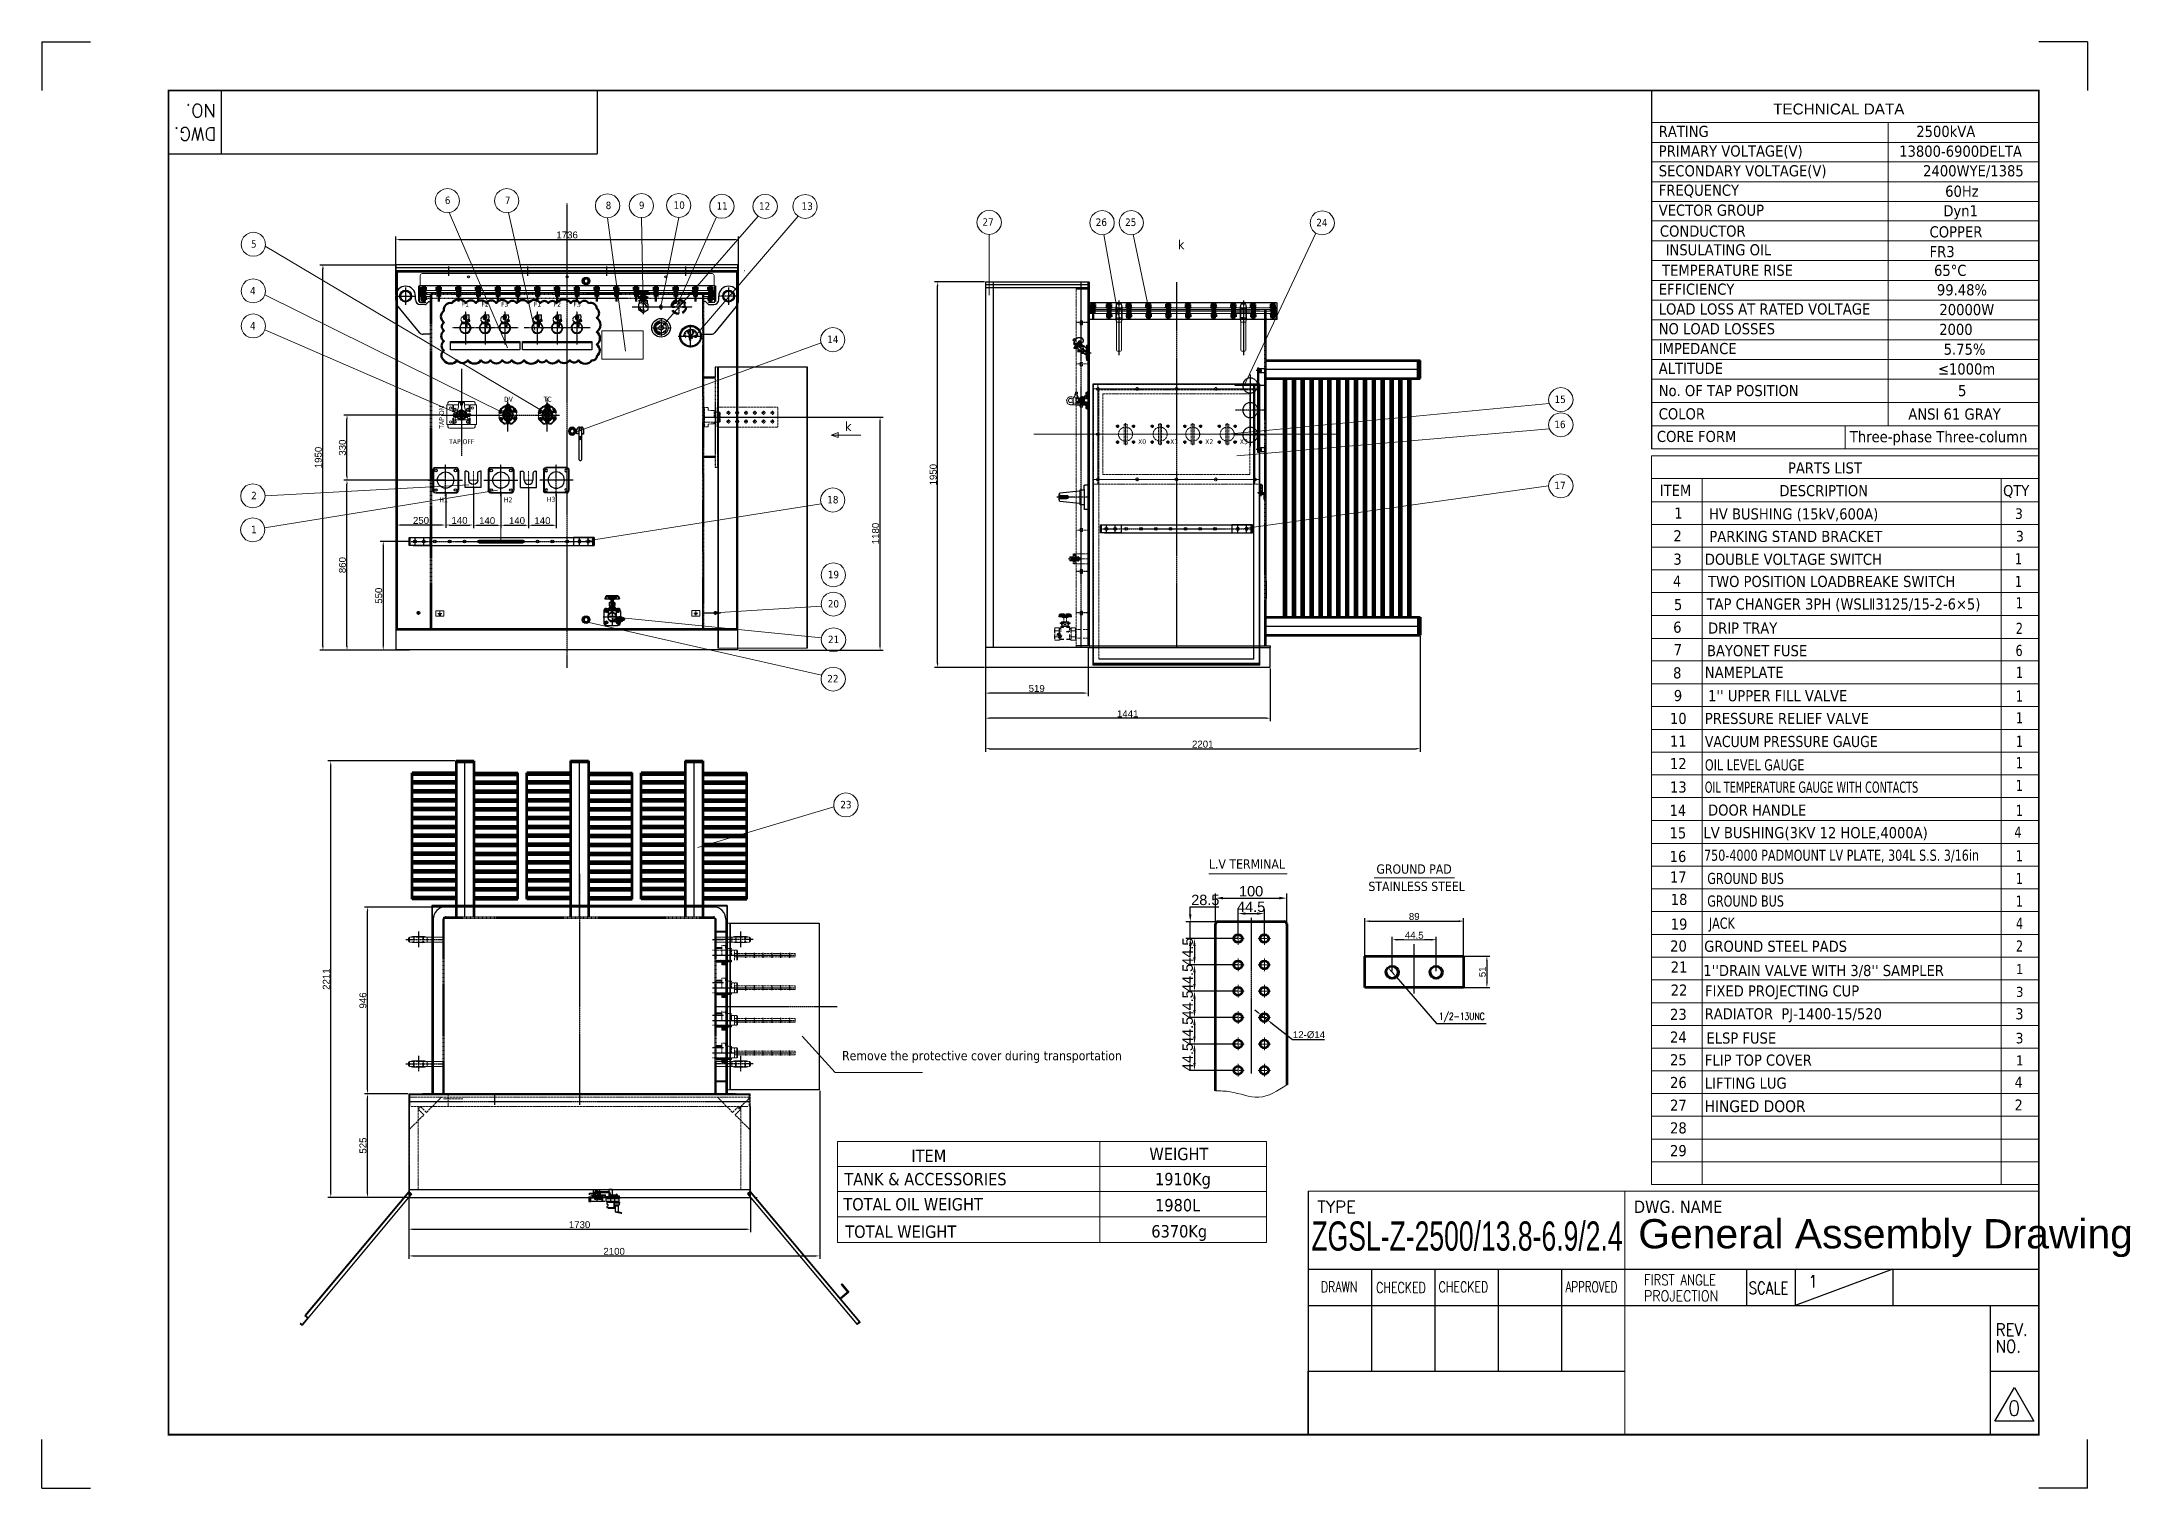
# Model space of a CAD drawing. Header units: millimetres. Extents: x 3151 to 13728, y 2378 to 9705.
import ezdxf
from ezdxf.enums import TextEntityAlignment as Align

# ---------------------------------------------------------------- set-up
doc = ezdxf.new("R2010")
doc.units = ezdxf.units.MM
for name, pattern in [('ACAD_ISO02W100', [15, 12, -3]), ('ACAD_ISO03W100', [1.18, 0.47, -0.71]), ('CENTER', [50.8, 31.75, -6.35, 6.35, -6.35]), ('CENTER2', [1.125, 0.75, -0.125, 0.125, -0.125]), ('CENTERX2', [101.6, 63.5, -12.7, 12.7, -12.7]), ('DASHED', [0.75, 0.5, -0.25]), ('HIDDEN', [9.525, 6.35, -3.175]), ('点画线', [18, 12, -2, 2, -2])]:
    doc.linetypes.add(name, pattern=pattern)
for name, color, linetype, lineweight in [('1', 4, 'Continuous', 53), ('4', 2, 'Continuous', 50), ('中心线', 1, 'CENTER2', 15), ('标注、文本', 3, 'Continuous', 18), ('粗实线', 4, 'Continuous', 40), ('细实线', 6, 'Continuous', 15), ('虚线', 6, 'HIDDEN', 15), ('铁心', 3, 'Continuous', 0)]:
    doc.layers.add(name, color=color, linetype=linetype, lineweight=lineweight)
for name, color, linetype in [('10', 7, 'Continuous'), ('2', 3, 'Continuous'), ('2细线层', 4, 'Continuous'), ('3中心线层', 1, 'CENTER'), ('4虚线层', 6, 'DASHED'), ('6文字层', 3, 'Continuous'), ('PDF_几何图形', 7, 'Continuous'), ('器身绝缘0', 4, 'Continuous')]:
    doc.layers.add(name, color=color, linetype=linetype)
doc.layers.add('paper', color=254, linetype='Continuous', plot=False)
doc.layers.add('中心线层', color=1, linetype='点画线', lineweight=18, true_color=0xff0000)
doc.styles.add('Note Text (ANSI)', font='arial.ttf')
doc.styles.add('PDF Arial', font='arial.ttf')
doc.styles.add('ROMANS', font='romans.shx', dxfattribs={"bigfont": 'whgtxt.shx'})
doc.styles.get("Standard").update_dxf_attribs({"font": 'arial.ttf'})
doc.styles.add('Tahoma$001', font='tahoma.ttf', dxfattribs={"height": 2.159784})
doc.styles.add('Tahoma_txtstyle_28.93_0_0', font='tahoma.ttf')
doc.styles.add('Tahoma_txtstyle_30.40_0_0', font='tahoma.ttf')
doc.styles.add('Tahoma_txtstyle_30.51_0_0', font='tahoma.ttf')
doc.dimstyles.new('1-15', dxfattribs={"dimscale": 10, "dimtxt": 3.5, "dimasz": 2, "dimexe": 1.5, "dimexo": 0.5, "dimgap": 0.5, "dimtad": 1, "dimtoh": 1, "dimdec": 1, "dimdsep": 46, "dimtxsty": 'Standard', "dimcen": 2.5, "dimclrd": 3, "dimclre": 3, "dimclrt": 3, "dimadec": 0, "dimazin": 2, "dimtfac": 1, "dimtdec": 1, "dimtmove": 0, "dimatfit": 2, "dimfxl": 1, "dimarcsym": 0})
doc.dimstyles.new('丁晓菲', dxfattribs={"dimscale": 10, "dimtxt": 3.5, "dimasz": 2.5, "dimexe": 1.5, "dimexo": 0, "dimgap": 0.5, "dimtad": 1, "dimtoh": 1, "dimtxsty": 'Standard', "dimcen": 2.5, "dimclrd": 3, "dimclre": 3, "dimclrt": 2, "dimadec": 0, "dimazin": 0, "dimtfac": 1, "dimtmove": 0, "dimatfit": 2, "dimfxl": 1.5, "dimarcsym": 0})
doc.dimstyles.new('郁文书', dxfattribs={"dimscale": 15, "dimtxt": 3.5, "dimasz": 2.5, "dimexe": 1.5, "dimexo": 0, "dimgap": 0.5, "dimtad": 1, "dimtoh": 1, "dimtxsty": 'Standard', "dimcen": 2.5, "dimclrd": 3, "dimclre": 3, "dimclrt": 2, "dimadec": 0, "dimazin": 0, "dimtfac": 1, "dimtmove": 0, "dimatfit": 2, "dimfxl": 1, "dimarcsym": 0})
pattern_1 = [(135, (7861.4632, -3359.9483), (0.56126601, 0.56126601), []), (45, (7861.4632, -3359.9483), (1.68379802, 0.56126601), [1.984375, -1.190625])]

msp = doc.modelspace()

# ---------------------------------------------------------------- texts
at = {"layer": '1', "color": 4, "width": 0.65}
msp.add_text('ZGSL-Z-2500/13.8-6.9/2.4', height=148.005, dxfattribs=at).set_placement((9581.315, 3581.733))
at = {"layer": '1', "color": 4}
msp.add_text('General Assembly Drawing', height=148.005, dxfattribs=at).set_placement((11236.651, 3593.391))
at = {"layer": '2', "style": 'ROMANS'}
for s, p in [('NO.', (4033.987, 9389.04)), ('DWG.', (4036.36, 9270.892))]:
    msp.add_text(s, height=66.6023, rotation=180, dxfattribs=at).set_placement(p)
for s, height, p in [('TYPE', 61.6688, (9611.116, 3772.864)), ('1', 61.669, (12095.782, 3395.664))]:
    msp.add_text(s, height=height, dxfattribs=at).set_placement(p)
for s, height, width, p in [('DRAWN', 54.2685, 0.75, (9629.222, 3371.259)), ('CHECKED', 54.2685, 0.75, (9909.217, 3367.819)), ('CHECKED', 54.2685, 0.75, (10225.516, 3371.259)), ('APPROVED', 54.2685, 0.7, (10868.484, 3371.259)), ('FIRST ANGLE', 54.2685, 0.8, (11265.7, 3406.597)), ('SCALE', 61.6688, 0.8, (11795.927, 3361.88)), ('PROJECTION', 54.2685, 0.86, (11265.7, 3325.266)), ('REV.', 61.6688, 0.9, (13046.447, 3150.83)), ('NO.', 61.6688, 0.9, (13046.447, 3066.732))]:
    msp.add_text(s, height=height, dxfattribs=dict(at, width=width)).set_placement(p)
at = {"layer": '2', "color": 4, "style": 'ROMANS'}
msp.add_text('0', height=74.002, dxfattribs=at).set_placement((13108.603, 2747.246))
at = {"layer": '标注、文本', "style": 'Tahoma$001'}
for s, p in [('F1', (5643.678, 8362.742)), ('F2', (5743.678, 8362.742)), ('F3', (5843.678, 8362.742)), ('DV', (5492.196, 7881.573)), ('TAP OFF', (5214.202, 7666.812)), ('X0', (8703.481, 7666.752)), ('X1', (8865.981, 7666.752)), ('X2', (9043.481, 7666.752)), ('X3', (9218.481, 7666.752)), ('H1', (5164.687, 7372.082)), ('H2', (5491.752, 7372.577)), ('H3', (5709.407, 7374.787))]:
    msp.add_text(s, height=25, dxfattribs=at).set_placement(p)
msp.add_text('TAP ON', height=25, rotation=90, dxfattribs=at).set_placement((5188.771, 7744.827))
at = {"layer": '铁心'}
for s, height, style, p in [('TECHNICAL DATA', 55.22985, 'PDF Arial', (11919.924, 9336.452)), ('RATING', 56.3976, 'Tahoma$001', (11340.241, 9222.553)), ('2500kVA', 56.3976, 'Tahoma$001', (12644.516, 9222.553)), ('PRIMARY VOLTAGE(V)', 56.39759, 'Tahoma$001', (11340.241, 9123.265)), ('13800-6900DELTA', 56.39759, 'Tahoma$001', (12557.996, 9122.32)), ('SECONDARY VOLTAGE(V)', 56.39759, 'Tahoma$001', (11340.241, 9023.032)), ('2400WYE/1385', 56.39759, 'Tahoma$001', (12679.25, 9023.032)), ('6', 37.589, 'Tahoma$001', (5192.708, 8882.932)), ('7', 37.589, 'Tahoma$001', (5496.604, 8882.932)), ('8', 37.589, 'Tahoma$001', (6007.414, 8857.043)), ('9', 37.589, 'Tahoma$001', (6175.612, 8857.594)), ('10', 37.5893, 'Tahoma$001', (6351.596, 8858.584)), ('11', 37.5893, 'Tahoma$001', (6568.68, 8854.328)), ('12', 37.5893, 'Tahoma$001', (6783.939, 8853.716)), ('13', 37.5893, 'Tahoma$001', (6999.993, 8853.645)), ('FREQUENCY', 56.3976, 'Tahoma$001', (11340.241, 8924.691)), ('60Hz', 56.3976, 'Tahoma$001', (12790.888, 8919.597)), ('27', 37.5893, 'Tahoma$001', (7915.505, 8772.898)), ('26', 37.5893, 'Tahoma$001', (8489.44, 8772.066)), ('25', 37.5893, 'Tahoma$001', (8638.045, 8772.066)), ('24', 37.5893, 'Tahoma$001', (9606.068, 8770.173)), ('VECTOR GROUP', 56.39759, 'Tahoma$001', (11340.241, 8823.512)), ('Dyn1', 56.3976, 'Tahoma$001', (12781.583, 8820.587)), ('5', 37.589, 'Tahoma$001', (4211.106, 8661.834)), ('k', 46.957, 'Tahoma$001', (8905.694, 8653.875)), ('CONDUCTOR', 56.3976, 'Tahoma$001', (11346.047, 8717.584)), ('COPPER', 56.3976, 'Tahoma$001', (12711.934, 8713.897)), ('FR3', 56.3976, 'Tahoma$001', (12711.934, 8613.664)), ('4', 37.589, 'Tahoma$001', (4206.258, 8424.954)), ('EFFICIENCY', 56.3976, 'Tahoma$001', (11340.241, 8423.526)), ('99.48%%%', 56.3976, 'Tahoma$001', (12749.052, 8420.326)), ('LOAD LOSS AT RATED VOLTAGE', 56.39759, 'Tahoma$001', (11340.241, 8323.293)), ('20000W', 56.3976, 'Tahoma$001', (12761.688, 8320.093)), ('4', 37.589, 'Tahoma$001', (4206.258, 8247.242)), ('NO LOAD LOSSES', 56.39759, 'Tahoma$001', (11340.241, 8223.06)), ('2000', 56.3976, 'Tahoma$001', (12760.733, 8219.86)), ('14', 37.5893, 'Tahoma$001', (7129.463, 8178.763)), ('IMPEDANCE', 56.3976, 'Tahoma$001', (11340.241, 8122.827)), ('5.75%%%', 56.3976, 'Tahoma$001', (12783.464, 8119.627)), ('ALTITUDE', 56.3976, 'Tahoma$001', (11340.241, 8022.594)), ('≤1000m', 56.3976, 'Tahoma$001', (12754.232, 8019.394)), ('No. OF TAP POSITION', 56.39759, 'Tahoma$001', (11340.157, 7909.74)), ('5', 56.398, 'Tahoma$001', (12856.246, 7909.74)), ('15', 37.5893, 'Tahoma$001', (10812.984, 7875.035)), ('COLOR', 56.3976, 'Tahoma$001', (11340.157, 7792.133)), ('ANSI 61 GRAY', 56.39759, 'Tahoma$001', (12604.325, 7790.969)), ('k', 46.957, 'Tahoma$001', (7219.704, 7732.782)), ('16', 37.5893, 'Tahoma$001', (10811.974, 7747.723)), ('CORE FORM', 56.3976, 'Tahoma$001', (11330.897, 7677.575)), ('Three-phase Three-column', 56.39759, 'Tahoma$001', (12308.016, 7676.296)), ('PARTS LIST', 56.2319, 'Tahoma_txtstyle_30.40_0_0', (11994.769, 7518.189)), ('2', 37.589, 'Tahoma$001', (4211.982, 7387.679)), ('18', 37.5893, 'Tahoma$001', (7129.532, 7366.5)), ('17', 37.5893, 'Tahoma$001', (10812.15, 7438.667)), ('ITEM', 56.2319, 'Tahoma_txtstyle_30.40_0_0', (11345.625, 7404.552)), ('DESCRIPTION', 56.23192, 'Tahoma_txtstyle_30.40_0_0', (11951.24, 7403.12)), ('QTY', 55.9845, 'Tahoma$001', (13084.115, 7403.377)), ('1', 56.232, 'Tahoma_txtstyle_30.40_0_0', (11419.155, 7289.483)), (' HV BUSHING (15kV,600A)', 56.23192, 'Tahoma_txtstyle_30.40_0_0', (11573.972, 7285.247)), ('3', 53.499, 'Tahoma_txtstyle_28.93_0_0', (13144.266, 7287.811)), ('1', 37.589, 'Tahoma$001', (4211.62, 7215.61)), ('2', 56.232, 'Tahoma_txtstyle_30.40_0_0', (11414.858, 7174.413)), ('PARKING STAND BRACKET', 56.23192, 'Tahoma_txtstyle_30.40_0_0', (11596.812, 7171.301)), ('3', 53.499, 'Tahoma$001', (13149.04, 7173.936)), ('3', 56.232, 'Tahoma_txtstyle_30.40_0_0', (11414.381, 7056.001)), ('DOUBLE VOLTAGE SWITCH', 56.23192, 'Tahoma_txtstyle_30.40_0_0', (11573.972, 7055.585)), ('19', 37.5893, 'Tahoma$001', (7132.431, 6987.417)), ('4', 56.232, 'Tahoma_txtstyle_30.40_0_0', (11411.993, 6944.752)), ('TWO POSITION LOADBREAKE SWITCH', 56.23192, 'Tahoma_txtstyle_30.40_0_0', (11590.52, 6943.143)), ('20', 37.5893, 'Tahoma$001', (7132.431, 6839.459)), ('5', 56.232, 'Tahoma_txtstyle_30.40_0_0', (11417.409, 6826.34)), ('TAP CHANGER 3PH (WSLⅡ3125/15-2-6×5)', 56.23192, 'Tahoma_txtstyle_30.40_0_0', (11582.635, 6828.9)), ('21', 37.5893, 'Tahoma$001', (7133.073, 6658.799)), ('6', 56.232, 'Tahoma_txtstyle_30.40_0_0', (11413.515, 6711.27)), ('DRIP TRAY ', 56.2319, 'Tahoma_txtstyle_30.40_0_0', (11590.126, 6707.178)), ('7', 56.232, 'Tahoma_txtstyle_30.40_0_0', (11415.932, 6597.633)), ('BAYONET FUSE', 56.23192, 'Tahoma_txtstyle_30.40_0_0', (11584.545, 6592.527)), ('22', 37.5893, 'Tahoma$001', (7129.822, 6460.078)), ('8', 56.232, 'Tahoma_txtstyle_30.40_0_0', (11412.934, 6480.176)), ('NAMEPLATE', 56.2319, 'Tahoma_txtstyle_30.40_0_0', (11573.972, 6482.803)), ('9', 56.232, 'Tahoma_txtstyle_30.40_0_0', (11416.763, 6365.346)), ("1'' UPPER FILL VALVE", 56.23192, 'Tahoma_txtstyle_30.40_0_0', (11590.126, 6364.357)), ('10', 56.2319, 'Tahoma_txtstyle_30.40_0_0', (11397.192, 6249.321)), ('PRESSURE RELIEF VALVE', 56.23192, 'Tahoma_txtstyle_30.40_0_0', (11573.972, 6249.313)), ('11', 56.2319, 'Tahoma_txtstyle_30.40_0_0', (11397.192, 6134.252)), ('12', 56.2319, 'Tahoma_txtstyle_30.40_0_0', (11397.192, 6020.615)), ('13', 56.2319, 'Tahoma_txtstyle_30.40_0_0', (11397.192, 5901.964)), ('23', 37.5893, 'Tahoma$001', (7195.843, 5822.261)), ('14', 56.2319, 'Tahoma_txtstyle_30.40_0_0', (11395.044, 5783.749)), ('DOOR HANDLE', 56.23192, 'Tahoma_txtstyle_30.40_0_0', (11590.126, 5785.189)), ('15', 56.2319, 'Tahoma_txtstyle_30.40_0_0', (11395.044, 5669.72)), ('LV BUSHING(3KV 12 HOLE,4000A)', 56.23192, 'Tahoma_txtstyle_30.40_0_0', (11566.941, 5670.883)), ('16', 56.2319, 'Tahoma_txtstyle_30.40_0_0', (11395.828, 5550.339)), ('L.V TERMINAL', 46.95689, 'Tahoma$001', (9061.874, 5516.723)), ('GROUND PAD  ', 46.95689, 'Tahoma$001', (9910.644, 5491.088)), ('17', 56.2319, 'Tahoma_txtstyle_30.40_0_0', (11396.882, 5446.304)), ('STAINLESS STEEL ', 46.95689, 'Tahoma$001', (9869.859, 5403.565)), ('18', 56.2319, 'Tahoma_txtstyle_30.40_0_0', (11401.133, 5332.739)), ('19', 56.2319, 'Tahoma_txtstyle_30.40_0_0', (11401.133, 5207.738)), ('20', 56.2319, 'Tahoma_txtstyle_30.40_0_0', (11398.126, 5096.688)), ('GROUND STEEL PADS', 56.23192, 'Tahoma_txtstyle_30.40_0_0', (11570.629, 5095.284)), ('21', 56.2319, 'Tahoma_txtstyle_30.40_0_0', (11401.133, 4990.208)), ("1''DRAIN VALVE WITH 3/8'' SAMPLER ", 56.23192, 'Tahoma_txtstyle_30.40_0_0', (11566.332, 4972.602)), ('1', 50.452, 'Tahoma$001', (13149.518, 4982.363)), ('22', 56.2319, 'Tahoma_txtstyle_30.40_0_0', (11401.133, 4873.526)), ('FIXED PROJECTING CUP', 56.23192, 'Tahoma_txtstyle_30.40_0_0', (11574.782, 4869.248)), ('3', 50.452, 'Tahoma$001', (13149.518, 4867.294)), ('23', 56.2319, 'Tahoma_txtstyle_30.40_0_0', (11397.633, 4750.691)), ('RADIATOR  PJ-1400-15/520', 56.23192, 'Tahoma_txtstyle_30.40_0_0', (11572.662, 4753.373)), ('3', 56.232, 'Tahoma_txtstyle_30.40_0_0', (13145.662, 4753.202)), ('24', 56.2319, 'Tahoma_txtstyle_30.40_0_0', (11397.633, 4635.622)), ('ELSP FUSE', 56.2319, 'Tahoma_txtstyle_30.40_0_0', (11582.158, 4630.53)), ('3', 53.312, 'Tahoma$001', (13147.434, 4631.662)), ('Remove the protective cover during transportation', 46.95689, 'Tahoma$001', (7204.199, 4546.051)), ('25', 56.2319, 'Tahoma_txtstyle_30.40_0_0', (11397.633, 4520.552)), ('FLIP TOP COVER', 56.23192, 'Tahoma_txtstyle_30.40_0_0', (11573.972, 4518.743)), ('1', 50.795, 'Tahoma$001', (13149.518, 4519.698)), ('26', 56.2319, 'Tahoma_txtstyle_30.40_0_0', (11397.633, 4405.483)), ('LIFTING LUG', 56.23192, 'Tahoma_txtstyle_30.40_0_0', (11573.972, 4402.411)), ('4', 55.191, 'Tahoma$001', (13142.356, 4407.016)), ('27', 56.2319, 'Tahoma_txtstyle_30.40_0_0', (11397.633, 4290.413)), ('HINGED DOOR', 59.1915, 'Tahoma_txtstyle_30.40_0_0', (11572.219, 4283.831)), ('2', 55.191, 'Tahoma$001', (13142.356, 4291.946)), ('28', 56.2319, 'Tahoma_txtstyle_30.40_0_0', (11397.633, 4175.344)), ('ITEM', 62.517, 'Tahoma_txtstyle_30.51_0_0', (7555.211, 4030.843)), ('29', 56.2319, 'Tahoma_txtstyle_30.40_0_0', (11397.633, 4060.274)), ('TANK & ACCESSORIES', 62.51702, 'Tahoma_txtstyle_30.51_0_0', (7215.713, 3912.896)), ('1910Kg', 62.517, 'Tahoma_txtstyle_30.51_0_0', (8789.121, 3913.231)), ('TOTAL OIL WEIGHT', 62.51702, 'Tahoma_txtstyle_30.51_0_0', (7210.842, 3785.588)), ('1980L', 62.517, 'Tahoma_txtstyle_30.51_0_0', (8789.523, 3780.943)), ('DWG. NAME', 62.3068, 'Tahoma_txtstyle_30.40_0_0', (11214.503, 3772.864)), ('TOTAL WEIGHT', 62.51702, 'Tahoma_txtstyle_30.51_0_0', (7220.586, 3646.71)), ('6370Kg', 62.517, 'Tahoma_txtstyle_30.51_0_0', (8770.42, 3648.689))]:
    msp.add_text(s, height=height, dxfattribs=dict(at, style=style)).set_placement(p)
at = {"layer": '铁心', "style": 'Tahoma$001'}
for s, p in [('INSULATING OIL', (11642.521, 8651.268)), ('TEMPERATURE RISE ', (11699.315, 8547.429))]:
    msp.add_text(s, height=56.39759, dxfattribs=at).set_placement(p, align=Align.MIDDLE)
msp.add_text('65%%DC', height=56.3976, dxfattribs=at).set_placement((12734.543, 8547.029), align=Align.MIDDLE_LEFT)
at = {"layer": '铁心', "style": 'Tahoma_txtstyle_30.40_0_0'}
for s, height, width, p in [('1', 56.232, 0.85, (13144.266, 7058.15)), ('1', 56.232, 0.85, (13144.266, 6943.08)), ('1', 56.232, 0.85, (13148.913, 6834.731)), ('2', 56.232, 0.85, (13148.84, 6705.748)), ('6', 56.232, 0.85, (13147.434, 6593.659)), ('1', 56.232, 0.85, (13149.518, 6482.803)), ('1', 56.232, 0.85, (13148.84, 6362.927)), ('1', 56.232, 0.85, (13149.518, 6252.425)), ('VACUUM PRESSURE GAUGE ', 56.23192, 0.95, (11573.972, 6132.581)), ('1', 56.232, 0.85, (13149.518, 6133.536)), ('OIL LEVEL GAUGE ', 56.23192, 0.85, (11573.972, 6014.116)), ('1', 56.232, 0.85, (13148.616, 6025.226)), ('OIL TEMPERATURE GAUGE WITH CONTACTS ', 56.23192, 0.74, (11573.56, 5901.257)), ('1', 56.232, 0.85, (13148.616, 5910.156)), ('1', 56.232, 0.85, (13148.84, 5783.76)), ('4', 56.232, 0.85, (13141.667, 5673.735)), ('750-4000 PADMOUNT LV PLATE, 304L S.S. 3/16in', 56.23192, 0.85, (11569.783, 5556.524)), ('1', 56.232, 0.85, (13148.84, 5553.621)), (' GROUND BUS ', 56.23192, 0.85, (11568.355, 5439.067)), ('1', 56.232, 0.85, (13148.84, 5438.551)), (' GROUND BUS ', 56.23192, 0.85, (11568.355, 5324.475)), ('1', 56.232, 0.85, (13148.84, 5323.959)), ('JACK', 56.2319, 0.85, (11594.159, 5212.323)), ('4', 56.232, 0.85, (13149.518, 5211.309)), ('2', 56.232, 0.85, (13149.518, 5096.717))]:
    msp.add_text(s, height=height, dxfattribs=dict(at, width=width)).set_placement(p)
at = {"layer": '铁心', "insert": (8760.71, 4102.839), "char_height": 62.517, "width": 740.25289, "attachment_point": 1, "style": 'Tahoma_txtstyle_30.51_0_0'}
msp.add_mtext('WEIGHT', dxfattribs=at)

# ---------------------------------------------------------------- blocks, each defined once
blk = doc.blocks.new('A$C62CB6CE0')
at = {"layer": 'PDF_几何图形'}
for p, q in [((22, 119), (54, 119)), ((22, 119), (22, 90)), ((33, 115), (33, 104)), ((33, 112), (34, 111)), ((44, 111), (33, 111)), ((34, 111), (33, 111)), ((33, 111), (34, 111)), ((44, 111), (33, 110)), ((34, 111), (33, 110)), ((33, 109), (34, 108)), ((43, 112), (34, 111)), ((43, 111), (34, 111)), ((43, 110), (34, 110)), ((43, 109), (34, 109)), ((43, 109), (34, 108)), ((43, 108), (34, 107)), ((43, 107), (34, 106)), ((43, 111), (44, 111)), ((44, 111), (43, 111)), ((44, 111), (43, 110)), ((44, 110), (43, 109)), ((44, 109), (43, 109)), ((44, 108), (43, 108)), ((44, 107), (43, 107)), ((44, 106), (43, 106)), ((45, 109), (45, 105)), ((45, 109), (49, 109)), ((49, 109), (99, 109)), ((54, 119), (54, 90)), ((101, 122), (101, 109)), ((101, 122), (119, 122)), ((119, 122), (119, 87)), ((0, 82), (27, 82)), ((0, 82), (0, 58)), ((2, 80), (27, 80)), ((2, 80), (2, 55)), ((4, 101), (33, 101)), ((4, 58), (4, 77)), ((23, 58), (4, 58)), ((7, 80), (7, 55)), ((66, 90), (9, 90)), ((9, 78), (20, 78)), ((9, 78), (9, 58)), ((16, 85), (57, 85)), ((60, 58), (19, 58)), ((20, 80), (20, 78)), ((24, 92), (65, 92)), ((65, 90), (24, 90)), ((24, 87), (65, 87)), ((27, 104), (27, 85)), ((33, 104), (27, 104)), ((27, 80), (50, 80)), ((27, 80), (27, 78)), ((27, 78), (50, 78)), ((28, 78), (28, 73)), ((33, 101), (34, 101)), ((33, 99), (33, 80)), ((43, 106), (34, 105)), ((43, 105), (34, 104)), ((43, 104), (34, 104)), ((43, 103), (34, 103)), ((43, 102), (34, 102)), ((43, 101), (34, 101)), ((43, 101), (34, 101)), ((43, 101), (34, 101)), ((43, 101), (34, 100)), ((43, 99), (34, 99)), ((38, 78), (38, 73)), ((40, 58), (38, 58)), ((81, 58), (40, 58)), ((44, 105), (43, 105)), ((44, 104), (43, 104)), ((44, 104), (43, 103)), ((44, 103), (43, 102)), ((44, 102), (43, 101)), ((44, 101), (43, 101)), ((44, 100), (43, 99)), ((43, 82), (70, 82)), ((43, 80), (68, 80)), ((43, 71), (47, 71)), ((50, 104), (44, 104)), ((44, 99), (44, 80)), ((49, 105), (45, 105)), ((45, 92), (86, 92)), ((86, 90), (45, 90)), ((45, 87), (86, 87)), ((48, 72), (47, 71)), ((49, 105), (99, 105)), ((49, 78), (49, 73)), ((50, 104), (50, 85)), ((50, 80), (50, 78)), ((51, 72), (62, 72)), ((51, 72), (51, 69)), ((64, 69), (51, 69)), ((55, 104), (55, 87)), ((55, 104), (57, 104)), ((57, 104), (57, 87)), ((62, 85), (62, 72)), ((62, 85), (62, 72)), ((72, 85), (62, 85)), ((62, 69), (64, 69)), ((62, 69), (64, 69)), ((64, 69), (62, 69)), ((64, 87), (64, 69)), ((64, 87), (64, 69)), ((66, 90), (66, 87)), ((68, 80), (68, 64)), ((68, 64), (70, 64)), ((70, 82), (70, 64)), ((81, 82), (81, 77)), ((81, 82), (81, 77)), ((81, 82), (81, 82)), ((131, 82), (81, 82)), ((81, 77), (81, 77)), ((131, 77), (81, 77)), ((130, 72), (87, 72)), ((87, 72), (87, 58)), ((130, 58), (87, 58)), ((92, 55), (92, 46)), ((92, 55), (127, 55)), ((92, 46), (93, 46)), ((92, 34), (92, 28)), ((93, 34), (92, 34)), ((92, 28), (127, 28)), ((138, 58), (97, 58)), ((101, 104), (101, 82)), ((102, 92), (143, 92)), ((143, 90), (102, 90)), ((102, 87), (143, 87)), ((104, 100), (104, 91)), ((104, 77), (104, 72)), ((104, 58), (104, 55)), ((108, 100), (108, 91)), ((110, 80), (110, 55)), ((116, 77), (116, 72)), ((116, 58), (116, 55)), ((127, 55), (127, 28)), ((129, 47), (127, 47)), ((128, 77), (128, 74)), ((128, 74), (155, 74)), ((128, 55), (128, 50)), ((141, 55), (128, 55)), ((141, 50), (128, 50)), ((129, 42), (153, 42)), ((130, 74), (130, 58)), ((141, 58), (130, 58)), ((131, 82), (131, 77)), ((131, 82), (132, 82)), ((132, 77), (131, 77)), ((132, 82), (132, 77)), ((152, 82), (132, 82)), ((152, 77), (132, 77)), ((132, 58), (132, 55)), ((134, 37), (141, 37)), ((134, 29), (134, 7)), ((136, 84), (136, 78)), ((152, 58), (141, 58)), ((155, 55), (141, 55)), ((155, 50), (141, 50)), ((141, 37), (149, 37)), ((146, 84), (146, 78)), ((149, 29), (149, 7)), ((150, 58), (150, 55)), ((152, 82), (152, 77)), ((152, 74), (152, 58)), ((153, 49), (153, 42)), ((153, 42), (153, 42)), ((154, 87), (154, 82)), ((154, 77), (155, 77)), ((155, 77), (155, 74)), ((155, 55), (155, 50))]:
    blk.add_line(p, q, dxfattribs=at)
for points in [[(33, 115), (44, 115), (44, 104)], [(33, 112), (43, 112), (44, 111)], [(43, 110), (44, 110), (33, 109)], [(33, 110), (34, 110), (33, 109)], [(43, 109), (44, 109), (33, 109)], [(33, 109), (34, 109), (33, 109)], [(43, 109), (44, 108), (33, 108)], [(43, 109), (34, 108), (33, 108)], [(43, 108), (44, 107), (33, 107)], [(33, 108), (34, 107), (33, 107)], [(43, 107), (44, 106), (33, 106)], [(33, 107), (34, 106), (33, 106)], [(108, 100), (100, 109), (99, 109)], [(4, 92), (4, 101), (4, 101)], [(28, 73), (29, 73), (29, 73), (29, 73), (30, 72), (30, 72), (31, 72), (31, 72), (32, 71), (33, 71)], [(28, 73), (28, 73), (29, 73), (29, 72), (29, 72), (29, 72), (29, 72)], [(29, 72), (30, 71), (33, 71)], [(43, 106), (44, 105), (33, 105)], [(33, 106), (34, 105), (33, 105)], [(43, 105), (44, 104), (33, 104)], [(33, 105), (34, 104), (33, 104)], [(43, 104), (44, 104), (33, 103)], [(33, 104), (34, 104), (33, 103)], [(43, 103), (44, 103), (33, 102)], [(33, 103), (34, 103), (33, 102)], [(43, 102), (44, 102), (33, 101)], [(33, 102), (34, 102), (33, 101)], [(43, 101), (44, 101), (33, 101)], [(43, 101), (34, 101), (33, 101)], [(43, 101), (44, 100), (33, 99)], [(33, 101), (34, 100), (33, 99)], [(43, 99), (44, 99), (33, 99)], [(33, 99), (34, 99), (33, 99)], [(43, 71), (33, 71), (35, 71), (35, 72), (36, 72), (36, 72), (37, 72), (37, 73), (38, 73), (38, 73), (38, 73)], [(38, 73), (39, 73), (40, 72), (40, 72), (41, 72), (42, 72), (42, 71), (43, 71)], [(40, 94), (40, 58), (41, 57)], [(43, 71), (45, 71), (45, 72), (46, 72), (47, 72), (47, 72), (48, 73), (48, 73), (48, 73), (49, 73)], [(48, 72), (48, 72), (48, 72), (48, 73), (48, 73), (48, 73), (49, 73)], [(93, 46), (94, 46), (95, 45), (96, 43), (97, 40), (96, 37), (95, 35), (94, 34), (93, 34)], [(98, 28), (98, 25), (134, 25)], [(104, 100), (104, 101), (103, 102), (103, 102), (103, 103), (102, 104), (102, 104), (102, 104), (101, 104), (100, 105), (99, 105)], [(104, 91), (112, 82), (113, 82)], [(108, 91), (108, 90), (109, 89), (109, 88), (109, 88), (110, 87), (111, 87), (111, 87), (112, 87), (113, 87), (154, 87)], [(131, 50), (130, 50), (130, 49), (129, 49), (129, 42), (130, 42), (130, 42), (134, 37), (134, 29)], [(134, 7), (148, 6), (149, 7)], [(153, 42), (149, 37), (149, 29)], [(152, 82), (154, 82), (154, 77), (152, 77)], [(153, 49), (153, 50), (152, 50)]]:
    blk.add_lwpolyline(points, dxfattribs=at)
blk.add_lwpolyline([(26, 85), (51, 85), (51, 82), (26, 82)], close=True, dxfattribs=at)
for points in [[(108, 101), (106, 107), (106, 108), (100, 109)], [(104, 90), (105, 86), (108, 83), (112, 82)], [(134, 6), (172, -2), (181, -2), (148, 6)], [(140, 96), (138, 96), (137, 94), (137, 92)], [(137, 92), (137, 90), (138, 88), (140, 88)], [(145, 92), (145, 94), (143, 96), (140, 96)], [(140, 88), (143, 88), (145, 90), (145, 92)]]:
    blk.add_open_spline(points, degree=3, dxfattribs=at)
blk = doc.blocks.new('*D82')
at = {"layer": 'Defpoints', "color": 0, "transparency": 16777216}
for p in [(5010, 3851), (6740, 3853), (6740, 3690)]:
    blk.add_point(p, dxfattribs=at)
at = {"layer": '标注、文本', "color": 3, "lineweight": -2, "transparency": 16777216}
for p, q in [((5010, 3846), (5010, 3675)), ((6740, 3848), (6740, 3675)), ((5030, 3690), (6720, 3690))]:
    blk.add_line(p, q, dxfattribs=at)
at = {"layer": '标注、文本', "color": 3, "transparency": 16777216}
for points in [[(5030, 3694), (5030, 3687), (5010, 3690)], [(6720, 3694), (6720, 3687), (6740, 3690)]]:
    blk.add_solid(points, dxfattribs=at)
at = {"layer": '标注、文本', "color": 3, "transparency": 16777216, "insert": (5875, 3713), "char_height": 35, "attachment_point": 5}
blk.add_mtext('1730', dxfattribs=at)
blk = doc.blocks.new('*D83')
at = {"layer": 'Defpoints', "color": 0, "transparency": 16777216}
for p in [(4801, 4376), (5010, 4376), (5010, 3851)]:
    blk.add_point(p, dxfattribs=at)
at = {"layer": '标注、文本', "color": 3, "lineweight": -2, "transparency": 16777216}
for p, q in [((5005, 4376), (4786, 4376)), ((4801, 3871), (4801, 4356)), ((5005, 3851), (4786, 3851))]:
    blk.add_line(p, q, dxfattribs=at)
at = {"layer": '标注、文本', "color": 3, "transparency": 16777216}
for points in [[(4798, 4356), (4805, 4356), (4801, 4376)], [(4798, 3871), (4805, 3871), (4801, 3851)]]:
    blk.add_solid(points, dxfattribs=at)
at = {"layer": '标注、文本', "color": 3, "transparency": 16777216, "insert": (4778, 4114), "char_height": 35, "attachment_point": 5, "rotation": 90}
blk.add_mtext('525', dxfattribs=at)
blk = doc.blocks.new('*D84')
at = {"layer": 'Defpoints', "color": 0, "transparency": 16777216}
for p in [(4801, 5322), (5196, 5322), (5010, 4376)]:
    blk.add_point(p, dxfattribs=at)
at = {"layer": '标注、文本', "color": 3, "lineweight": -2, "transparency": 16777216}
for p, q in [((5191, 5322), (4786, 5322)), ((4801, 4396), (4801, 5302)), ((5005, 4376), (4786, 4376))]:
    blk.add_line(p, q, dxfattribs=at)
at = {"layer": '标注、文本', "color": 3, "transparency": 16777216}
for points in [[(4798, 5302), (4805, 5302), (4801, 5322)], [(4798, 4396), (4805, 4396), (4801, 4376)]]:
    blk.add_solid(points, dxfattribs=at)
at = {"layer": '标注、文本', "color": 3, "transparency": 16777216, "insert": (4778, 4849), "char_height": 35, "attachment_point": 5, "rotation": 90}
blk.add_mtext('946', dxfattribs=at)
blk = doc.blocks.new('*D85')
at = {"layer": 'Defpoints', "color": 0, "transparency": 16777216}
for p in [(4615, 6062), (5250, 6062), (5010, 3851)]:
    blk.add_point(p, dxfattribs=at)
at = {"layer": '标注、文本', "color": 3, "lineweight": -2, "transparency": 16777216}
for p, q in [((5245, 6062), (4600, 6062)), ((4615, 3871), (4615, 6042)), ((5005, 3851), (4600, 3851))]:
    blk.add_line(p, q, dxfattribs=at)
at = {"layer": '标注、文本', "color": 3, "transparency": 16777216}
for points in [[(4612, 6042), (4618, 6042), (4615, 6062)], [(4612, 3871), (4618, 3871), (4615, 3851)]]:
    blk.add_solid(points, dxfattribs=at)
at = {"layer": '标注、文本', "color": 3, "transparency": 16777216, "insert": (4592, 4957), "char_height": 35, "attachment_point": 5, "rotation": 90}
blk.add_mtext('2211', dxfattribs=at)
blk = doc.blocks.new('*D60')
at = {"layer": '1', "color": 3, "lineweight": -2, "transparency": 16777216}
for p, q in [((9096, 4849), (9096, 5390)), ((9134, 5367), (9419, 5367)), ((9456, 4876), (9456, 5390))]:
    blk.add_line(p, q, dxfattribs=at)
at = {"layer": '1', "color": 3, "transparency": 16777216}
for points in [[(9134, 5374), (9134, 5361), (9096, 5367)], [(9419, 5374), (9419, 5361), (9456, 5367)]]:
    blk.add_solid(points, dxfattribs=at)
at = {"layer": 'Defpoints', "color": 0, "transparency": 16777216}
for p in [(9456, 5367), (9456, 4876), (9096, 4849)]:
    blk.add_point(p, dxfattribs=at)
at = {"layer": '1', "color": 2, "transparency": 16777216, "insert": (9276, 5402), "char_height": 52.5, "attachment_point": 5}
blk.add_mtext('100', dxfattribs=at)
blk = doc.blocks.new('*D61')
at = {"layer": '1', "color": 3, "lineweight": -2, "transparency": 16777216}
for p, q in [((8968, 5286), (8968, 5323)), ((8968, 5323), (9113, 5323)), ((9277, 5248), (8945, 5248)), ((8968, 5163), (8968, 5248)), ((9210, 5163), (8945, 5163)), ((8968, 5125), (8968, 5088))]:
    blk.add_line(p, q, dxfattribs=at)
at = {"layer": '1', "color": 3, "transparency": 16777216}
for points in [[(8961, 5286), (8974, 5286), (8968, 5248)], [(8961, 5125), (8974, 5125), (8968, 5163)]]:
    blk.add_solid(points, dxfattribs=at)
at = {"layer": 'Defpoints', "color": 0, "transparency": 16777216}
for p in [(8968, 5248), (9277, 5248), (9210, 5163)]:
    blk.add_point(p, dxfattribs=at)
at = {"layer": '1', "color": 2, "transparency": 16777216, "insert": (9044, 5358), "char_height": 52.5, "attachment_point": 5}
blk.add_mtext('28.5', dxfattribs=at)
blk = doc.blocks.new('*D62')
at = {"layer": '1', "color": 3, "lineweight": -2, "transparency": 16777216}
for p, q in [((9210, 5163), (9210, 5311)), ((9247, 5289), (9306, 5289)), ((9343, 5163), (9343, 5311))]:
    blk.add_line(p, q, dxfattribs=at)
at = {"layer": '1', "color": 3, "transparency": 16777216}
for points in [[(9247, 5295), (9247, 5283), (9210, 5289)], [(9306, 5295), (9306, 5283), (9343, 5289)]]:
    blk.add_solid(points, dxfattribs=at)
at = {"layer": 'Defpoints', "color": 0, "transparency": 16777216}
for p in [(9343, 5289), (9210, 5163), (9343, 5163)]:
    blk.add_point(p, dxfattribs=at)
at = {"layer": '1', "color": 2, "transparency": 16777216, "insert": (9276, 5323), "char_height": 52.5, "attachment_point": 5}
blk.add_mtext('44.5', dxfattribs=at)
blk = doc.blocks.new('*D63')
at = {"layer": '1', "color": 3, "lineweight": -2, "transparency": 16777216}
for p, q in [((9210, 5163), (8966, 5163)), ((8989, 5125), (8989, 5067)), ((9210, 5029), (8966, 5029))]:
    blk.add_line(p, q, dxfattribs=at)
at = {"layer": '1', "color": 3, "transparency": 16777216}
for points in [[(8983, 5125), (8995, 5125), (8989, 5163)], [(8983, 5067), (8995, 5067), (8989, 5029)]]:
    blk.add_solid(points, dxfattribs=at)
at = {"layer": 'Defpoints', "color": 0, "transparency": 16777216}
for p in [(9210, 5163), (8989, 5029), (9210, 5029)]:
    blk.add_point(p, dxfattribs=at)
at = {"layer": '1', "color": 2, "transparency": 16777216, "insert": (8955, 5096), "char_height": 52.5, "attachment_point": 5, "rotation": 90}
blk.add_mtext('44.5', dxfattribs=at)
blk = doc.blocks.new('*D64')
at = {"layer": '1', "color": 3, "lineweight": -2, "transparency": 16777216}
for p, q in [((9210, 5029), (8966, 5029)), ((8989, 4992), (8989, 4933)), ((9210, 4896), (8966, 4896))]:
    blk.add_line(p, q, dxfattribs=at)
at = {"layer": '1', "color": 3, "transparency": 16777216}
for points in [[(8983, 4992), (8995, 4992), (8989, 5029)], [(8983, 4933), (8995, 4933), (8989, 4896)]]:
    blk.add_solid(points, dxfattribs=at)
at = {"layer": 'Defpoints', "color": 0, "transparency": 16777216}
for p in [(9210, 5029), (8989, 4896), (9210, 4896)]:
    blk.add_point(p, dxfattribs=at)
at = {"layer": '1', "color": 2, "transparency": 16777216, "insert": (8955, 4963), "char_height": 52.5, "attachment_point": 5, "rotation": 90}
blk.add_mtext('44.5', dxfattribs=at)
blk = doc.blocks.new('*D65')
at = {"layer": '1', "color": 3, "lineweight": -2, "transparency": 16777216}
for p, q in [((9210, 4896), (8966, 4896)), ((9210, 4762), (8966, 4762)), ((8989, 4858), (8989, 4800))]:
    blk.add_line(p, q, dxfattribs=at)
at = {"layer": '1', "color": 3, "transparency": 16777216}
for points in [[(8983, 4858), (8995, 4858), (8989, 4896)], [(8983, 4800), (8995, 4800), (8989, 4762)]]:
    blk.add_solid(points, dxfattribs=at)
at = {"layer": 'Defpoints', "color": 0, "transparency": 16777216}
for p in [(9210, 4896), (8989, 4762), (9210, 4762)]:
    blk.add_point(p, dxfattribs=at)
at = {"layer": '1', "color": 2, "transparency": 16777216, "insert": (8955, 4829), "char_height": 52.5, "attachment_point": 5, "rotation": 90}
blk.add_mtext('44.5', dxfattribs=at)
blk = doc.blocks.new('*D66')
at = {"layer": 'Defpoints', "color": 0, "transparency": 16777216}
for p in [(10352, 5074), (10352, 4914)]:
    blk.add_point(p, dxfattribs=at)
at = {"layer": '标注、文本', "color": 3, "lineweight": -2, "transparency": 16777216}
for p, q in [((10352, 5074), (10485, 5074)), ((10470, 5049), (10470, 4939)), ((10352, 4914), (10485, 4914))]:
    blk.add_line(p, q, dxfattribs=at)
at = {"layer": '标注、文本', "color": 3, "transparency": 16777216}
for points in [[(10466, 5049), (10474, 5049), (10470, 5074)], [(10466, 4939), (10474, 4939), (10470, 4914)]]:
    blk.add_solid(points, dxfattribs=at)
at = {"layer": '标注、文本', "color": 2, "transparency": 16777216, "insert": (10447, 4994), "char_height": 35, "attachment_point": 5, "rotation": 90, "bg_fill": 3, "box_fill_scale": 1.1, "bg_fill_color": 256, "bg_fill_true_color": 13158600, "bg_fill_transparency": 0}
blk.add_mtext('51', dxfattribs=at)
at = {"layer": 'Defpoints', "color": 0, "transparency": 16777216}
blk.add_point((10470, 4914), dxfattribs=at)
blk = doc.blocks.new('*D86')
at = {"layer": 'Defpoints', "color": 0, "transparency": 16777216}
for p in [(9970, 5016), (10011, 4968)]:
    blk.add_point(p, dxfattribs=at)
at = {"layer": '标注、文本', "color": 3, "lineweight": -2, "transparency": 16777216}
for p, q in [((9986, 4997), (9995, 4987)), ((10011, 4968), (10215, 4732)), ((10215, 4732), (10466, 4732))]:
    blk.add_line(p, q, dxfattribs=at)
at = {"layer": '标注、文本', "color": 3, "transparency": 16777216}
for points in [[(9989, 4999), (9983, 4994), (9970, 5016)], [(9998, 4989), (9992, 4984), (10011, 4968)]]:
    blk.add_solid(points, dxfattribs=at)
at = {"layer": '标注、文本', "color": 2, "transparency": 16777216, "insert": (10343, 4763), "char_height": 35, "attachment_point": 5, "bg_fill": 3, "box_fill_scale": 1.1, "bg_fill_color": 256, "bg_fill_true_color": 13158600, "bg_fill_transparency": 0}
blk.add_mtext('{\\Fromans,gbcbig|c134;\\W0.8;1/2-13UNC}', dxfattribs=at)
blk = doc.blocks.new('*D67')
at = {"layer": 'Defpoints', "color": 0, "transparency": 16777216}
for p in [(10213, 5157), (9991, 4997), (10213, 4997)]:
    blk.add_point(p, dxfattribs=at)
at = {"layer": '标注、文本', "color": 3, "lineweight": -2, "transparency": 16777216}
for p, q in [((9991, 4997), (9991, 5172)), ((10016, 5157), (10188, 5157)), ((10213, 4997), (10213, 5172))]:
    blk.add_line(p, q, dxfattribs=at)
at = {"layer": '标注、文本', "color": 3, "transparency": 16777216}
for points in [[(10016, 5161), (10016, 5152), (9991, 5157)], [(10188, 5161), (10188, 5152), (10213, 5157)]]:
    blk.add_solid(points, dxfattribs=at)
at = {"layer": '标注、文本', "color": 2, "transparency": 16777216, "insert": (10102, 5179), "char_height": 35, "attachment_point": 5, "bg_fill": 3, "box_fill_scale": 1.1, "bg_fill_color": 256, "bg_fill_true_color": 13158600, "bg_fill_transparency": 0}
blk.add_mtext('44.5', dxfattribs=at)
blk = doc.blocks.new('*D68')
at = {"layer": 'Defpoints', "color": 0, "transparency": 16777216}
for p in [(10352, 5251), (9852, 5074), (10352, 5074)]:
    blk.add_point(p, dxfattribs=at)
at = {"layer": '标注、文本', "color": 3, "lineweight": -2, "transparency": 16777216}
for p, q in [((9852, 5074), (9852, 5266)), ((9877, 5251), (10327, 5251)), ((10352, 5074), (10352, 5266))]:
    blk.add_line(p, q, dxfattribs=at)
at = {"layer": '标注、文本', "color": 3, "transparency": 16777216}
for points in [[(9877, 5255), (9877, 5246), (9852, 5251)], [(10327, 5255), (10327, 5246), (10352, 5251)]]:
    blk.add_solid(points, dxfattribs=at)
at = {"layer": '标注、文本', "color": 2, "transparency": 16777216, "insert": (10102, 5274), "char_height": 35, "attachment_point": 5, "bg_fill": 3, "box_fill_scale": 1.1, "bg_fill_color": 256, "bg_fill_true_color": 13158600, "bg_fill_transparency": 0}
blk.add_mtext('89', dxfattribs=at)
blk = doc.blocks.new('*D87')
at = {"layer": 'Defpoints', "color": 0, "transparency": 16777216}
for p in [(9327, 4775), (9360, 4749)]:
    blk.add_point(p, dxfattribs=at)
at = {"layer": '标注、文本', "color": 3, "lineweight": -2, "transparency": 16777216}
for p, q in [((9311, 4787), (9295, 4800)), ((9327, 4775), (9360, 4749)), ((9376, 4737), (9486, 4651)), ((9486, 4651), (9647, 4651))]:
    blk.add_line(p, q, dxfattribs=at)
at = {"layer": '标注、文本', "color": 3, "transparency": 16777216}
for points in [[(9313, 4790), (9309, 4785), (9327, 4775)], [(9378, 4740), (9374, 4735), (9360, 4749)]]:
    blk.add_solid(points, dxfattribs=at)
at = {"layer": '标注、文本', "color": 3, "transparency": 16777216, "insert": (9569, 4675), "char_height": 35, "attachment_point": 5}
blk.add_mtext('12-%%C14', dxfattribs=at)
blk = doc.blocks.new('角钢')
at = {"layer": '3中心线层'}
blk.add_line((212594, 11126), (212594, 11190), dxfattribs=at)
at = {"layer": '4虚线层', "ltscale": 5}
for p, q in [((212612, 11146), (212576, 11146)), ((212579, 11110), (212576, 11110)), ((212579, 11110), (212579, 11142)), ((212579, 11142), (212612, 11142)), ((212585, 11142), (212585, 11136)), ((212588, 11142), (212588, 11182)), ((212588, 11182), (212599, 11182)), ((212589, 11147), (212589, 11182)), ((212589, 11142), (212589, 11136)), ((212600, 11135), (212594, 11135)), ((212598, 11147), (212598, 11182)), ((212598, 11142), (212598, 11136)), ((212599, 11142), (212599, 11182)), ((212603, 11142), (212603, 11136)), ((212612, 11146), (212612, 11142))]:
    blk.add_line(p, q, dxfattribs=at)
at = {"layer": '4虚线层'}
blk.add_line((212594, 11135), (212587, 11135), dxfattribs=at)
blk.add_arc((212587, 11138), 3.01, 221.6088, 318.3912, dxfattribs=at)
at = {"layer": '4虚线层', "ltscale": 5}
for centre, radius, start, end in [((212594, 11146), 10.5, 244.676, 295.324), ((212600, 11138), 3.01, 221.6088, 318.3912)]:
    blk.add_arc(centre, radius, start, end, dxfattribs=at)
blk = doc.blocks.new('A$C200A7939')
at = {"layer": '粗实线', "lineweight": 30}
for p, q in [((54, 116), (54, 116)), ((74, 110), (73, 111)), ((76, 109), (75, 109)), ((77, 107), (76, 108)), ((78, 105), (76, 108)), ((81, 101), (76, 107)), ((77, 108), (79, 105)), ((77, 107), (77, 108)), ((77, 107), (82, 101)), ((77, 107), (82, 101)), ((91, 102), (85, 109)), ((25, 37), (0, 37)), ((69, 44), (10, 44)), ((16, 77), (16, 2)), ((16, 75), (23, 75)), ((23, 59), (16, 59)), ((16, 57), (23, 57)), ((16, 53), (23, 53)), ((23, 21), (16, 21)), ((16, 18), (23, 18)), ((16, 16), (23, 16)), ((23, 0), (16, 0)), ((23, 75), (23, 59)), ((23, 64), (25, 64)), ((23, 57), (23, 59)), ((23, 53), (23, 57)), ((23, 53), (23, 21)), ((23, 43), (25, 43)), ((25, 31), (23, 31)), ((23, 18), (23, 21)), ((23, 16), (23, 18)), ((23, 16), (23, 0)), ((23, 9), (25, 9)), ((30, 66), (25, 62)), ((25, 64), (25, 43)), ((40, 57), (25, 46)), ((25, 42), (41, 54)), ((25, 26), (47, 43)), ((25, 31), (25, 43)), ((25, 31), (25, 9)), ((30, 70), (33, 72)), ((30, 66), (30, 70)), ((30, 66), (35, 70)), ((35, 70), (33, 72)), ((51, 82), (35, 70)), ((37, 71), (48, 79)), ((39, 71), (37, 70)), ((37, 70), (38, 71)), ((37, 71), (37, 70)), ((37, 70), (37, 70)), ((37, 70), (41, 65)), ((38, 71), (47, 78)), ((38, 71), (39, 71)), ((38, 71), (38, 71)), ((47, 77), (39, 71)), ((39, 71), (42, 66)), ((41, 61), (39, 55)), ((39, 55), (42, 54)), ((41, 70), (48, 75)), ((41, 70), (48, 75)), ((43, 67), (41, 70)), ((41, 65), (42, 66)), ((43, 60), (41, 61)), ((42, 92), (42, 92)), ((42, 66), (43, 67)), ((42, 54), (43, 60)), ((42, 55), (44, 57)), ((43, 58), (44, 57)), ((45, 89), (52, 82)), ((53, 80), (45, 89)), ((49, 79), (47, 77)), ((47, 78), (48, 79)), ((47, 77), (47, 78)), ((47, 78), (47, 78)), ((51, 72), (47, 77)), ((47, 43), (52, 47)), ((48, 41), (47, 43)), ((48, 79), (49, 79)), ((48, 79), (48, 79)), ((54, 44), (48, 41)), ((49, 79), (52, 74)), ((51, 68), (49, 66)), ((49, 66), (53, 61)), ((55, 84), (50, 93)), ((51, 93), (57, 82)), ((51, 93), (53, 91)), ((57, 82), (51, 93)), ((51, 93), (51, 93)), ((53, 91), (51, 93)), ((51, 93), (51, 93)), ((51, 72), (52, 74)), ((55, 62), (51, 68)), ((57, 94), (52, 91)), ((52, 91), (74, 63)), ((52, 82), (55, 84)), ((52, 46), (55, 49)), ((54, 44), (52, 47)), ((53, 61), (55, 62)), ((54, 92), (55, 93)), ((54, 92), (66, 76)), ((54, 79), (57, 82)), ((55, 97), (55, 96)), ((70, 78), (55, 97)), ((69, 77), (55, 96)), ((55, 93), (68, 77)), ((55, 91), (56, 92)), ((55, 49), (59, 52)), ((59, 44), (55, 49)), ((59, 97), (56, 98)), ((56, 81), (63, 73)), ((75, 76), (58, 98)), ((59, 88), (58, 87)), ((58, 52), (60, 54)), ((58, 52), (59, 51)), ((59, 100), (77, 75)), ((59, 44), (60, 44)), ((73, 80), (60, 97)), ((61, 52), (60, 54)), ((61, 53), (64, 56)), ((63, 73), (72, 61)), ((64, 56), (72, 61)), ((68, 50), (64, 56)), ((66, 76), (68, 77)), ((67, 75), (68, 76)), ((67, 75), (79, 59)), ((67, 50), (68, 50)), ((68, 76), (80, 60)), ((83, 59), (69, 77)), ((85, 59), (70, 78)), ((72, 61), (77, 58)), ((85, 63), (73, 80)), ((74, 63), (77, 58)), ((74, 63), (74, 63)), ((75, 64), (77, 65)), ((77, 74), (78, 75)), ((77, 58), (82, 61)), ((79, 105), (78, 105)), ((78, 60), (79, 61)), ((79, 59), (80, 60)), ((80, 104), (82, 101)), ((80, 104), (80, 104)), ((81, 101), (80, 104)), ((80, 76), (80, 76)), ((82, 101), (81, 101)), ((81, 77), (87, 82)), ((82, 101), (82, 101)), ((83, 98), (83, 99)), ((83, 59), (85, 59)), ((91, 101), (84, 97)), ((87, 83), (85, 85)), ((85, 84), (87, 82)), ((85, 59), (85, 63)), ((87, 82), (87, 83))]:
    blk.add_line(p, q, dxfattribs=at)
blk.add_lwpolyline([(38, 52), (50, 52), (50, 36), (38, 36)], close=True, dxfattribs=at)
for centre, radius in [((58, 69), 4.5), ((78, 84), 1.13)]:
    blk.add_circle(centre, radius, dxfattribs=at)
at = {"layer": '粗实线', "lineweight": 30, "extrusion": (0, 0, -1)}
blk.add_circle((-78, 84), 2, dxfattribs=at)
at = {"layer": '粗实线', "lineweight": 30}
for centre, radius, start, end in [((64, 47), 5.5, 138.537, 217), ((59, 45), 0.5, 307, 31.1054), ((64, 47), 5.5, 37, 115.463), ((67, 50), 0.5, 222.8946, 307)]:
    blk.add_arc(centre, radius, start, end, dxfattribs=at)
at = {"layer": '粗实线', "lineweight": 30, "extrusion": (0, 0, -1)}
blk.add_arc((-64, 47), 4.37, 328.8946, 137.1054, dxfattribs=at)
at = {"layer": '粗实线', "lineweight": 30}
for centre, major_axis, ratio, start_param, end_param in [((56, 100), (-14.1, -7.6), 0.99884, 4.363996, 6.551417), ((56, 100), (14.1, 7.6), 0.99884, 1.222403, 3.141558), ((56, 100), (13.7, 7.3), 0.99884, 1.222403, 3.409825), ((58, 90), (-22.9, -12.3), 0.99884, 3.561083, 4.363996), ((58, 90), (22.9, 12.3), 0.99884, 0.41949, 1.222403), ((58, 90), (22.5, 12.1), 0.99884, 0.41949, 1.222403), ((54, 115), (0.072, -0.495), 0.016437, 1.52552, 3.096316), ((58, 90), (18.6, 18.2), 0.998343, 0.13937, 0.871114), ((64, 98), (14.1, 7.6), 0.99884, 0.15263, 0.41949), ((64, 98), (13.7, 7.3), 0.99884, 0.152631, 0.41949), ((73, 110), (-0.306, -0.396), 0.043972, 1.551165, 3.121962), ((73, 110), (-0.612, -0.791), 0.056989, 3.133584, 3.6194), ((64, 98), (11.5, 11.2), 0.998343, 6.155695, 6.422555), ((64, 98), (-14.1, -7.6), 0.99884, 3.294223, 3.561083), ((64, 98), (11.5, 11.2), 0.998343, 6.155695, 6.283216), ((76, 107), (-0.399, -0.301), 0.047588, 1.564147, 3.1339), ((76, 107), (-0.799, -0.601), 0.05708, 3.159746, 3.671896), ((71, 99), (13.7, 10.3), 0.004763, -0.944344, -0.057398), ((71, 99), (14, 10.5), 0.004753, 5.322503, 6.287199), ((45, 89), (0.362, 0.345), 0.046425, 3.128817, 4.699614), ((61, 87), (-11, -5.9), 0.99884, 4.39833, 5.304677), ((61, 87), (10.1, 5.4), 0.99884, 1.309893, 2.118457), ((61, 87), (-0.8, 11.7), 0.999962, 0.172283, 0.96125), ((61, 87), (-0.8, 11.7), 0.999962, 0.481281, 0.96125), ((61, 87), (-8.19, -7.99), 0.998343, 4.602073, 4.979929), ((61, 87), (-0.8, 11.7), 0.999962, 0.188779, 0.405853), ((61, 87), (-8.19, -7.99), 0.998343, 4.191387, 4.291709), ((71, 99), (-13.6, -10.2), 0.004753, 0.026533, 0.373337), ((71, 99), (14, 10.5), 0.004753, 2.946494, 3.582151), ((78, 78), (2.64, 1.42), 0.99884, 4.135252, 4.354564), ((66, 89), (16.3, 8.8), 0.99884, 4.89389, 6.435766), ((78, 78), (-2.15, -2.1), 0.998343, 0.817037, 0.867657), ((66, 89), (-16.7, -9), 0.99884, 1.848722, 3.294173), ((67, 89), (13.6, 13.3), 0.998343, 4.710195, 4.850406), ((81, 101), (-0.399, -0.301), 0.047588, 1.563859, 3.1339), ((81, 100), (-0.799, -0.602), 0.004753, 3.156454, 3.668086), ((77, 91), (-14, -10.5), 0.004753, 3.1467, 4.123831), ((67, 89), (13.6, 13.3), 0.998343, 5.276241, 5.892279)]:
    blk.add_ellipse(centre, major_axis=major_axis, ratio=ratio, start_param=start_param, end_param=end_param, dxfattribs=at)
at = {"layer": '粗实线', "lineweight": 30, "extrusion": (0, 0, -1)}
for centre, major_axis, ratio, start_param, end_param in [((52, 82), (-2.08, 2.19), 0.012676, 3.143075, 4.080568), ((55, 85), (1.38, -2.71), 0.00104, 5.600881, 6.283298), ((77, 105), (-1.39, 0.18), 0.001239, 3.147709, 3.666537), ((79, 103), (-1.06, -0.26), 0.001376, 2.614119, 3.133686), ((66, 90), (11.4, -15.3), 0.998745, 4.706556, 4.859166), ((66, 90), (11.1, -15.4), 0.99877, 4.690072, 5.567381), ((70, 86), (-15.5, -11.4), 0.089062, 2.738165, 2.767688)]:
    blk.add_ellipse(centre, major_axis=major_axis, ratio=ratio, start_param=start_param, end_param=end_param, dxfattribs=at)
at = {"layer": '粗实线', "lineweight": 30}
for points, knots in [([(85, 109), (85, 109), (85, 109), (85, 109), (85, 109), (85, 109), (84, 109), (84, 109), (84, 109), (84, 109), (84, 109)], [0, 0, 0, 0, 0.060474, 0.246886, 0.39669, 0.524783, 0.633814, 0.728275, 0.835523, 1, 1, 1, 1]), ([(51, 93), (51, 93), (51, 93), (51, 93), (51, 93), (51, 93), (50, 93), (50, 93)], [0, 0, 0, 0, 0.25, 0.25, 0.5, 0.5, 1, 1, 1, 1]), ([(53, 80), (53, 80), (53, 80), (53, 81), (52, 81), (52, 81), (52, 81), (52, 81), (52, 82), (52, 82)], [0, 0, 0, 0, 0.25, 0.25, 0.5, 0.5, 0.75, 0.75, 1, 1, 1, 1]), ([(57, 82), (57, 83), (56, 83), (56, 83), (56, 83), (56, 83), (55, 83), (55, 84), (55, 84), (55, 84)], [0, 0, 0, 0, 0.25, 0.25, 0.5, 0.5, 0.75, 0.75, 1, 1, 1, 1]), ([(58, 98), (58, 98), (58, 98), (58, 99), (58, 99), (59, 99), (59, 99), (59, 100)], [0, 0, 0, 0, 0.25, 0.25, 0.5, 0.5, 1, 1, 1, 1]), ([(77, 75), (77, 75), (77, 75), (76, 75), (76, 75), (76, 75)], [0, 0, 0, 0, 0.564466, 0.564466, 1, 1, 1, 1]), ([(78, 75), (78, 75), (78, 75), (79, 75), (79, 75), (79, 75), (79, 75), (79, 76), (80, 76), (80, 76)], [0, 0, 0, 0, 0.25, 0.25, 0.5, 0.5, 0.75, 0.75, 1, 1, 1, 1]), ([(78, 75), (78, 75), (79, 75), (79, 75), (79, 75), (79, 75), (79, 75), (80, 76), (80, 76), (80, 76)], [0, 0, 0, 0, 0.25, 0.25, 0.5, 0.5, 0.75, 0.75, 1, 1, 1, 1]), ([(81, 102), (81, 102), (82, 101), (82, 101), (82, 100), (83, 100), (83, 99), (84, 98), (84, 98), (84, 97)], [0, 0, 0, 0, 0.149275, 0.149275, 0.361956, 0.361956, 0.574638, 0.574638, 1, 1, 1, 1]), ([(84, 97), (84, 97), (84, 97), (84, 97), (84, 97), (84, 97), (84, 97), (84, 97), (84, 97), (84, 97)], [0, 0, 0, 0, 0.25, 0.25, 0.5, 0.5, 0.75, 0.75, 1, 1, 1, 1]), ([(91, 101), (91, 101), (91, 101), (91, 101), (91, 101), (91, 101), (91, 101), (91, 102), (91, 102), (91, 102)], [0, 0, 0, 0, 0.044869, 0.213016, 0.339629, 0.479509, 0.658519, 0.857969, 1, 1, 1, 1])]:
    blk.add_open_spline(points, degree=3, knots=knots, dxfattribs=at)
blk = doc.blocks.new('A$C7A9C35AF')
at = {"layer": '1', "color": 1, "linetype": 'CENTERX2', "lineweight": -3, "ltscale": 0.1}
for p, q in [((0, 340), (156, 340)), ((23, 415), (48, 415)), ((78, 395), (78, 32)), ((4, 215), (152, 215)), ((0, 90), (156, 90)), ((23, 15), (48, 15))]:
    blk.add_line(p, q, dxfattribs=at)
at = {"layer": '4虚线层', "ltscale": 5}
for p, q in [((40, 430), (34, 430)), ((34, 0), (34, 430)), ((40, 0), (40, 430)), ((34, 0), (40, 0))]:
    blk.add_line(p, q, dxfattribs=at)
for points in [[(4, 424), (34, 424), (34, 406), (4, 406)], [(4, 424), (34, 424), (34, 406), (4, 406)], [(21, 419), (34, 419), (34, 411), (21, 411)], [(21, 419), (34, 419), (34, 411), (21, 411)], [(4, 24), (34, 24), (34, 6), (4, 6)], [(4, 24), (34, 24), (34, 6), (4, 6)], [(21, 19), (34, 19), (34, 11), (21, 11)], [(21, 19), (34, 19), (34, 11), (21, 11)]]:
    blk.add_lwpolyline(points, close=True, dxfattribs=at)
for centre in [(78, 340), (78, 215), (78, 90)]:
    blk.add_circle(centre, 38, dxfattribs=at)
blk = doc.blocks.new('*D78')
at = {"layer": 'Defpoints', "color": 0, "transparency": 16777216}
for p in [(7931, 6644), (8450, 6644), (7931, 6406)]:
    blk.add_point(p, dxfattribs=at)
at = {"layer": '标注、文本', "color": 3, "lineweight": -2, "transparency": 16777216}
for p, q in [((7931, 6639), (7931, 6391)), ((8450, 6639), (8450, 6391)), ((8430, 6406), (7951, 6406))]:
    blk.add_line(p, q, dxfattribs=at)
at = {"layer": '标注、文本', "color": 3, "transparency": 16777216}
for points in [[(7951, 6409), (7951, 6402), (7931, 6406)], [(8430, 6409), (8430, 6402), (8450, 6406)]]:
    blk.add_solid(points, dxfattribs=at)
at = {"layer": '标注、文本', "color": 3, "transparency": 16777216, "insert": (8190, 6429), "char_height": 35, "attachment_point": 5}
blk.add_mtext('519', dxfattribs=at)
blk = doc.blocks.new('*D79')
at = {"layer": 'Defpoints', "color": 0, "transparency": 16777216}
for p in [(7931, 6536), (9372, 6536), (7931, 6279)]:
    blk.add_point(p, dxfattribs=at)
at = {"layer": '标注、文本', "color": 3, "lineweight": -2, "transparency": 16777216}
for p, q in [((7931, 6531), (7931, 6264)), ((9372, 6531), (9372, 6264)), ((9352, 6279), (7951, 6279))]:
    blk.add_line(p, q, dxfattribs=at)
at = {"layer": '标注、文本', "color": 3, "transparency": 16777216}
for points in [[(7951, 6282), (7951, 6275), (7931, 6279)], [(9352, 6282), (9352, 6275), (9372, 6279)]]:
    blk.add_solid(points, dxfattribs=at)
at = {"layer": '标注、文本', "color": 3, "transparency": 16777216, "insert": (8651, 6301), "char_height": 35, "attachment_point": 5}
blk.add_mtext('1441', dxfattribs=at)
blk = doc.blocks.new('*D80')
at = {"layer": 'Defpoints', "color": 0, "transparency": 16777216}
for p in [(10132, 6700), (7931, 6536), (10132, 6124)]:
    blk.add_point(p, dxfattribs=at)
at = {"layer": '标注、文本', "color": 3, "lineweight": -2, "transparency": 16777216}
for p, q in [((10132, 6695), (10132, 6109)), ((7931, 6531), (7931, 6109)), ((7951, 6124), (10112, 6124))]:
    blk.add_line(p, q, dxfattribs=at)
at = {"layer": '标注、文本', "color": 3, "transparency": 16777216}
for points in [[(7951, 6128), (7951, 6121), (7931, 6124)], [(10112, 6128), (10112, 6121), (10132, 6124)]]:
    blk.add_solid(points, dxfattribs=at)
at = {"layer": '标注、文本', "color": 3, "transparency": 16777216, "insert": (9031, 6147), "char_height": 35, "attachment_point": 5}
blk.add_mtext('2201', dxfattribs=at)
blk = doc.blocks.new('*D57')
at = {"layer": 'Defpoints', "color": 0, "transparency": 16777216}
for p in [(7688, 8488), (7931, 8488), (7931, 6536)]:
    blk.add_point(p, dxfattribs=at)
at = {"layer": '标注、文本', "color": 3, "lineweight": -2, "transparency": 16777216}
for p, q in [((7926, 8488), (7673, 8488)), ((7688, 6556), (7688, 8468)), ((7926, 6536), (7673, 6536))]:
    blk.add_line(p, q, dxfattribs=at)
at = {"layer": '标注、文本', "color": 3, "transparency": 16777216}
for points in [[(7685, 8468), (7692, 8468), (7688, 8488)], [(7685, 6556), (7692, 6556), (7688, 6536)]]:
    blk.add_solid(points, dxfattribs=at)
at = {"layer": '标注、文本', "color": 3, "transparency": 16777216, "insert": (7666, 7512), "char_height": 35, "attachment_point": 5, "rotation": 90}
blk.add_mtext('1950', dxfattribs=at)
blk = doc.blocks.new('A$C08576B93')
at = {"layer": '1', "color": 1, "linetype": 'CENTERX2', "lineweight": -3, "ltscale": 0.1}
for p, q in [((30, 0), (30, 40)), ((74, 0), (74, 40))]:
    blk.add_line(p, q, dxfattribs=at)
at = {"layer": '4虚线层', "ltscale": 5}
blk.add_line((6, 0), (6, 40), dxfattribs=at)
at = {"layer": '粗实线', "lineweight": 30}
for p, q in [((0, 40), (104, 40)), ((0, 0), (0, 40)), ((104, 0), (0, 0)), ((104, 40), (104, 0))]:
    blk.add_line(p, q, dxfattribs=at)
for centre in [(30, 20), (74, 20)]:
    blk.add_circle(centre, 7.15, dxfattribs=at)
blk = doc.blocks.new('*D58')
at = {"layer": '1', "color": 3, "lineweight": -2, "transparency": 16777216}
for p, q in [((9210, 4628), (8966, 4628)), ((8989, 4591), (8989, 4532)), ((9210, 4495), (8966, 4495))]:
    blk.add_line(p, q, dxfattribs=at)
at = {"layer": '1', "color": 3, "transparency": 16777216}
for points in [[(8983, 4591), (8995, 4591), (8989, 4628)], [(8983, 4532), (8995, 4532), (8989, 4495)]]:
    blk.add_solid(points, dxfattribs=at)
at = {"layer": 'Defpoints', "color": 0, "transparency": 16777216}
for p in [(9210, 4628), (8989, 4495), (9210, 4495)]:
    blk.add_point(p, dxfattribs=at)
at = {"layer": '1', "color": 2, "transparency": 16777216, "insert": (8955, 4562), "char_height": 52.5, "attachment_point": 5, "rotation": 90}
blk.add_mtext('44.5', dxfattribs=at)
blk = doc.blocks.new('*D59')
at = {"layer": '1', "color": 3, "lineweight": -2, "transparency": 16777216}
for p, q in [((9210, 4762), (8966, 4762)), ((8989, 4724), (8989, 4666)), ((9210, 4628), (8966, 4628))]:
    blk.add_line(p, q, dxfattribs=at)
at = {"layer": '1', "color": 3, "transparency": 16777216}
for points in [[(8983, 4724), (8995, 4724), (8989, 4762)], [(8983, 4666), (8995, 4666), (8989, 4628)]]:
    blk.add_solid(points, dxfattribs=at)
at = {"layer": 'Defpoints', "color": 0, "transparency": 16777216}
for p in [(9210, 4762), (8989, 4628), (9210, 4628)]:
    blk.add_point(p, dxfattribs=at)
at = {"layer": '1', "color": 2, "transparency": 16777216, "insert": (8955, 4695), "char_height": 52.5, "attachment_point": 5, "rotation": 90}
blk.add_mtext('44.5', dxfattribs=at)
blk = doc.blocks.new('*D81')
at = {"layer": 'Defpoints', "color": 0, "transparency": 16777216}
for p in [(5010, 4376), (7091, 4396), (7091, 3555)]:
    blk.add_point(p, dxfattribs=at)
at = {"layer": '标注、文本', "color": 3, "lineweight": -2, "transparency": 16777216}
for p, q in [((5010, 4371), (5010, 3540)), ((7091, 4391), (7091, 3540)), ((5030, 3555), (7071, 3555))]:
    blk.add_line(p, q, dxfattribs=at)
at = {"layer": '标注、文本', "color": 3, "transparency": 16777216}
for points in [[(5030, 3558), (5030, 3552), (5010, 3555)], [(7071, 3558), (7071, 3552), (7091, 3555)]]:
    blk.add_solid(points, dxfattribs=at)
at = {"layer": '标注、文本', "color": 3, "transparency": 16777216, "insert": (6050, 3578), "char_height": 35, "attachment_point": 5}
blk.add_mtext('2100', dxfattribs=at)
blk = doc.blocks.new('257561')
at = {"layer": '标注、文本'}
for p, q in [((851.7, 2214.1), (862.1, 2214.1)), ((853.4, 2212.2), (856.9, 2212.2)), ((854.7, 2210.2), (856.9, 2210.2)), ((856.9, 2219.1), (856.9, 2214.1)), ((860.3, 2212.2), (856.9, 2212.2)), ((859, 2210.2), (856.9, 2210.2))]:
    blk.add_line(p, q, dxfattribs=at)
blk = doc.blocks.new('0.020')
at = {"layer": '中心线', "ltscale": 2}
for p, q in [((13589, 16536), (13634, 16536)), ((13611, 16499), (13611, 16581))]:
    blk.add_line(p, q, dxfattribs=at)
at = {"layer": '粗实线', "lineweight": 30}
for p, q in [((13571, 16499), (13571, 16581)), ((13571, 16581), (13579, 16581)), ((13589, 16536), (13589, 16571)), ((13634, 16536), (13634, 16571)), ((13644, 16581), (13652, 16581)), ((13652, 16499), (13652, 16581)), ((13571, 16499), (13652, 16499))]:
    blk.add_line(p, q, dxfattribs=at)
for centre, radius, start, end in [((13579, 16571), 10, 0, 90), ((13611, 16536), 22.5, 180, 0), ((13644, 16571), 10, 90, 180)]:
    blk.add_arc(centre, radius, start, end, dxfattribs=at)
blk = doc.blocks.new('A$C577535B1')
for p, q in [((67, 124), (67, 44)), ((67, 124), (67, 45)), ((167, 124), (167, 44)), ((167, 124), (167, 44)), ((267, 124), (267, 44)), ((267, 124), (267, 45))]:
    blk.add_line(p, q)
at = {"layer": '3中心线层', "ltscale": 0.02}
for p, q in [((67, 169), (67, 0)), ((67, 169), (67, 0)), ((167, 169), (167, 0)), ((267, 169), (267, 0)), ((335, 84), (0, 84))]:
    blk.add_line(p, q, dxfattribs=at)
at = {"layer": '粗实线', "lineweight": 30}
for centre, radius, start, end in [((67, 84), 28.5, 8.0481, 171.9519), ((167, 84), 28.5, 8.0481, 171.9519), ((267, 84), 28.5, 8.0481, 171.9519), ((39, 84), 4, 274.0241, 85.9759), ((67, 84), 28.5, 188.0481, 351.9519), ((96, 84), 4, 94.0241, 265.9759), ((139, 84), 4, 274.0241, 85.9759), ((167, 84), 28.5, 188.0481, 351.9519), ((196, 84), 4, 94.0241, 265.9759), ((239, 84), 4, 274.0241, 85.9759), ((267, 84), 28.5, 188.0481, 351.9519), ((296, 84), 4, 94.0241, 265.9759)]:
    blk.add_arc(centre, radius, start, end, dxfattribs=at)
blk = doc.blocks.new('A$C3B6F3E66')
at = {"layer": '1', "color": 1, "linetype": 'CENTERX2', "lineweight": -3, "ltscale": 0.1}
for p, q in [((86, 0), (86, 161)), ((0, 81), (172, 81))]:
    blk.add_line(p, q, dxfattribs=at)
at = {"layer": 'PDF_几何图形'}
for p, q in [((22, 133), (22, 28)), ((24, 133), (24, 29)), ((34, 145), (139, 145)), ((34, 143), (138, 143)), ((148, 133), (148, 29)), ((151, 133), (151, 28)), ((34, 19), (138, 19)), ((34, 16), (139, 16))]:
    blk.add_line(p, q, dxfattribs=at)
for centre, radius in [((37, 130), 6.35), ((86, 81), 41.3), ((136, 130), 6.35), ((37, 31), 6.35), ((136, 31), 6.35)]:
    blk.add_circle(centre, radius, dxfattribs=at)
for points in [[(32, 145), (27, 145), (22, 140), (22, 134)], [(33, 143), (28, 142), (25, 139), (24, 134)], [(151, 134), (150, 140), (146, 145), (140, 145)], [(148, 134), (147, 139), (144, 142), (140, 143)], [(32, 16), (27, 17), (22, 21), (22, 27)], [(33, 19), (28, 19), (25, 23), (24, 27)], [(138, 19), (143, 19), (147, 23), (148, 27)], [(139, 16), (145, 16), (150, 21), (151, 27)]]:
    blk.add_open_spline(points, degree=3, dxfattribs=at)
blk = doc.blocks.new('A$C0AD52951')
at = {"layer": '粗实线'}
h = blk.add_hatch(color=256, dxfattribs=at)
h.dxf.hatch_style = 2
h.paths.add_polyline_path([(2.2, 41.7), (1.1, 41.7), (2.2, 41.7), (3.3, 40.6), (3.3, 39.5), (4.4, 39.5), (4.4, 38.4), (5.5, 38.4), (5.5, 37.3), (6.6, 39.5), (5.5, 39.5), (4.4, 38.4), (4.4, 39.5), (4.4, 40.6), (3.3, 40.6), (3.3, 41.7)])
h = blk.add_hatch(color=256, dxfattribs=at)
h.dxf.hatch_style = 2
h.paths.add_polyline_path([(1.1, 41.7), (1.1, 40.6), (1.1, 39.5), (2.2, 39.5), (2.2, 40.6), (1.1, 40.6), (1.1, 41.7), (2.2, 41.7)])
h = blk.add_hatch(color=256, dxfattribs=at)
h.dxf.hatch_style = 2
h.paths.add_polyline_path([(6.6, 11), (7.7, 11), (11, 13.2), (11, 14.3)])
for points in [[(24.1, 62.5), (14.3, 59.3), (6.6, 52.7), (1.1, 43.9), (0, 38.4)], [(0, 21.9), (2.2, 15.4), (8.8, 7.7), (16.5, 1.1), (23, 0)], [(27.4, 51.6), (19.8, 48.3), (14.3, 42.8), (13.2, 39.5)], [(13.2, 23), (14.3, 19.8), (19.8, 14.3), (27.4, 11)], [(27.4, 48.3), (18.7, 43.9), (14.3, 36.2), (14.3, 26.3), (18.7, 18.7), (27.4, 13.2), (35.1, 13.2), (35.1, 4.4), (27.4, 4.4), (27.4, 13.2)], [(15.4, 24.1), (19.8, 17.6), (28.5, 14.3)], [(45, 40.6), (43.9, 42.8), (36.2, 47.2), (26.3, 47.2), (18.7, 42.8), (17.6, 40.6)], [(27.4, 40.6), (23, 36.2), (20.8, 30.7), (23, 25.2), (27.4, 21.9)], [(35.1, 51.6), (39.5, 57.1), (38.4, 62.5), (34, 66.9), (28.5, 66.9), (24.1, 62.5), (23, 57.1), (27.4, 51.6)], [(23, 59.3), (23, 47.2)], [(25.2, 64.7), (30.7, 71.3), (37.3, 64.7)], [(27.4, 35.1), (25.2, 30.7), (27.4, 26.3)], [(27.4, 35.1), (27.4, 51.6), (35.1, 51.6), (35.1, 35.1)], [(35.1, 26.3), (35.1, 13.2), (27.4, 13.2), (27.4, 26.3)], [(34, 14.3), (32.9, 15.4), (30.7, 16.5), (29.6, 15.4), (28.5, 14.3)], [(34, 14.3), (32.9, 15.4), (30.7, 16.5), (29.6, 15.4), (28.5, 14.3)], [(34, 14.3), (42.8, 17.6), (47.2, 24.1)], [(49.4, 39.5), (48.3, 42.8), (42.8, 48.3), (35.1, 51.6)], [(35.1, 13.2), (43.9, 18.7), (48.3, 26.3), (48.3, 36.2), (43.9, 43.9), (35.1, 48.3)], [(35.1, 21.9), (39.5, 25.2), (41.7, 30.7), (39.5, 36.2), (35.1, 40.6)], [(35.1, 26.3), (37.3, 30.7), (35.1, 35.1)], [(35.1, 11), (42.8, 14.3), (48.3, 19.8), (49.4, 23)], [(62.5, 38.4), (61.4, 43.9), (56, 52.7), (48.3, 59.3), (38.4, 62.5)], [(39.5, 59.3), (39.5, 47.2)], [(39.5, 0), (46.1, 1.1), (53.8, 7.7), (60.4, 15.4), (62.5, 21.9)], [(54.9, 50.5), (50.5, 47.2)], [(54.9, 50.5), (51.6, 50.5), (52.7, 48.3)], [(60.4, 19.8), (60.4, 20.8), (59.3, 23), (59.3, 21.9), (59.3, 20.8), (58.2, 20.8), (57.1, 20.8), (56, 20.8), (56, 21.9), (56, 23), (56, 24.1), (57.1, 24.1)]]:
    blk.add_lwpolyline(points, dxfattribs=at)
for points in [[(2.2, 41.7), (1.1, 41.7), (2.2, 41.7), (3.3, 40.6), (3.3, 39.5), (4.4, 39.5), (4.4, 38.4), (5.5, 38.4), (5.5, 37.3), (6.6, 39.5), (5.5, 39.5), (4.4, 38.4), (4.4, 39.5), (4.4, 40.6), (3.3, 40.6), (3.3, 41.7)], [(1.1, 41.7), (1.1, 40.6), (1.1, 39.5), (2.2, 39.5), (2.2, 40.6), (1.1, 40.6), (1.1, 41.7), (2.2, 41.7)], [(9.9, 45), (8.8, 47.2), (6.6, 48.3), (4.4, 47.2), (3.3, 45), (4.4, 42.8), (6.6, 41.7), (8.8, 42.8)], [(9.9, 16.5), (8.8, 19.8), (6.6, 19.8), (4.4, 19.8), (3.3, 16.5), (4.4, 14.3), (6.6, 13.2), (8.8, 14.3)], [(6.6, 11), (7.7, 11), (11, 13.2), (11, 14.3)], [(7.7, 11), (8.8, 11)], [(37.3, 59.3), (36.2, 63.6), (30.7, 65.8), (26.3, 63.6), (24.1, 59.3), (26.3, 54.9), (30.7, 52.7), (36.2, 54.9)], [(34, 59.3), (34, 61.4), (30.7, 62.5), (28.5, 61.4), (27.4, 59.3), (28.5, 57.1), (30.7, 56), (34, 57.1)], [(35.1, 30.7), (34, 34), (30.7, 35.1), (28.5, 34), (27.4, 30.7), (28.5, 28.5), (30.7, 27.4), (34, 28.5)], [(59.3, 45), (58.2, 47.2), (56, 48.3), (53.8, 47.2), (52.7, 45), (53.8, 42.8), (56, 41.7), (58.2, 42.8)], [(59.3, 16.5), (58.2, 19.8), (56, 19.8), (53.8, 19.8), (52.7, 16.5), (53.8, 14.3), (56, 13.2), (58.2, 14.3)]]:
    blk.add_lwpolyline(points, close=True, dxfattribs=at)
for points in [[(11, 32.9), (11, 32.9), (13.2, 32.9), (13.2, 32.9)], [(13.2, 29.6), (13.2, 29.6), (11, 29.6), (11, 29.6)], [(17.6, 41.7), (17.6, 41.7), (13.2, 32.9), (13.2, 32.9)], [(13.2, 29.6), (13.2, 29.6), (17.6, 19.8), (17.6, 19.8)], [(17.6, 41.7), (17.6, 41.7), (15.4, 43.9), (15.4, 43.9)], [(15.4, 17.6), (15.4, 17.6), (17.6, 19.8), (17.6, 19.8)], [(17.6, 47.2), (17.6, 47.2), (19.8, 45), (19.8, 45)], [(19.8, 17.6), (19.8, 17.6), (17.6, 15.4), (17.6, 15.4)], [(27.4, 48.3), (27.4, 48.3), (19.8, 45), (19.8, 45)], [(19.8, 17.6), (19.8, 17.6), (27.4, 13.2), (27.4, 13.2)], [(42.8, 45), (42.8, 45), (35.1, 48.3), (35.1, 48.3)], [(35.1, 13.2), (35.1, 13.2), (42.8, 17.6), (42.8, 17.6)], [(42.8, 45), (42.8, 45), (43.9, 47.2), (43.9, 47.2)], [(43.9, 15.4), (43.9, 15.4), (42.8, 17.6), (42.8, 17.6)], [(47.2, 43.9), (47.2, 43.9), (45, 41.7), (45, 41.7)], [(49.4, 32.9), (49.4, 32.9), (45, 41.7), (45, 41.7)], [(45, 19.8), (45, 19.8), (49.4, 29.6), (49.4, 29.6)], [(45, 19.8), (45, 19.8), (47.2, 17.6), (47.2, 17.6)], [(49.4, 32.9), (49.4, 32.9), (51.6, 32.9), (51.6, 32.9)], [(51.6, 29.6), (51.6, 29.6), (49.4, 29.6), (49.4, 29.6)]]:
    blk.add_open_spline(points, degree=3, dxfattribs=at)
blk = doc.blocks.new('A$C104F2B00')
at = {"layer": '标注、文本'}
blk.add_circle((45, 45), 45, dxfattribs=at)
at = {"layer": '标注、文本', "xscale": 1.4175, "yscale": 1.4175, "zscale": 1.4175}
blk.add_blockref('A$C0AD52951', (1, 1), dxfattribs=at)
at = {"layer": '标注、文本', "style": 'Tahoma$001'}
blk.add_text('TC', height=25, dxfattribs=at).set_placement((26, 113))
blk = doc.blocks.new('A$C5D6D1F02')
at = {"layer": '标注、文本'}
for p, q in [((103, 26), (148, 26)), ((126, 0), (126, 51))]:
    blk.add_line(p, q, dxfattribs=at)
at = {"layer": '粗实线', "lineweight": 30}
for points in [[(17, 50), (11, 47), (3, 39), (0, 30)], [(0, 22), (2, 23), (3, 26), (2, 29), (0, 30)], [(0, 22), (3, 13), (11, 5), (17, 2)], [(16, 83), (13, 81), (10, 80), (7, 77), (5, 75), (4, 71)], [(16, 83), (13, 81), (10, 80), (7, 77), (5, 75), (4, 71)], [(4, 68), (4, 66), (5, 63), (7, 60), (10, 58), (13, 55), (16, 54), (20, 53), (25, 53), (29, 53)], [(4, 68), (4, 66), (5, 63), (7, 60), (10, 58), (13, 55), (16, 54), (20, 53), (25, 53), (29, 53)], [(12, 48), (7, 48), (13, 57)], [(7, 48), (7, 45), (9, 45), (9, 48)], [(9, 48), (13, 55)], [(12, 58), (13, 57), (17, 55), (20, 54), (25, 53), (29, 53)], [(12, 58), (13, 57), (17, 55), (20, 54), (25, 53), (29, 53)], [(26, 91), (20, 89), (17, 85), (15, 80)], [(15, 81), (15, 80)], [(26, 87), (19, 85), (17, 80)], [(17, 74), (20, 70), (26, 69)], [(19, 74), (17, 74), (17, 69)], [(18, 1), (26, 0), (33, 1)], [(26, 91), (26, 87)], [(26, 70), (31, 71), (35, 76), (35, 82), (31, 86), (26, 87)], [(29, 64), (29, 67), (26, 70)], [(26, 69), (26, 70)], [(26, 69), (29, 64)], [(33, 32), (29, 32), (29, 64)], [(37, 32), (37, 64), (29, 64)], [(51, 30), (48, 39), (41, 47), (33, 50)], [(33, 2), (41, 5), (48, 13), (51, 22)], [(37, 57), (41, 59), (43, 61), (45, 63), (46, 66), (46, 68), (46, 71)], [(37, 57), (41, 59), (43, 61), (45, 63), (46, 66), (46, 68), (46, 71)], [(46, 69), (45, 69), (37, 64)], [(37, 55), (41, 58), (43, 59), (44, 62), (46, 64), (46, 66), (46, 68)], [(37, 55), (41, 58), (43, 59), (44, 62), (46, 64), (46, 66), (46, 68)], [(46, 60), (42, 60)], [(44, 48), (44, 45), (43, 45), (43, 48)], [(46, 69), (47, 80), (46, 91)], [(50, 61), (46, 71)], [(46, 69), (46, 60), (49, 60), (50, 60), (50, 61)], [(51, 30), (49, 29), (48, 26), (49, 23), (51, 22)], [(117, 50), (111, 47), (103, 39), (100, 30)], [(100, 22), (102, 23), (103, 26), (102, 29), (100, 30)], [(100, 22), (103, 13), (111, 5), (117, 2)], [(116, 83), (113, 81), (110, 80), (108, 77), (106, 75), (105, 71)], [(116, 83), (113, 81), (110, 80), (108, 77), (106, 75), (105, 71)], [(105, 68), (105, 66), (106, 63), (108, 60), (110, 58), (113, 55), (116, 54), (121, 53), (125, 53), (129, 53)], [(105, 68), (105, 66), (106, 63), (108, 60), (110, 58), (113, 55), (116, 54), (121, 53), (125, 53), (129, 53)], [(112, 48), (108, 48), (113, 57)], [(108, 48), (108, 45), (109, 45), (109, 48)], [(109, 48), (113, 55)], [(112, 58), (113, 57), (117, 55), (121, 54), (125, 53), (129, 53)], [(112, 58), (113, 57), (117, 55), (121, 54), (125, 53), (129, 53)], [(126, 91), (121, 89), (117, 85), (115, 80)], [(116, 81), (116, 80)], [(126, 87), (119, 85), (117, 80)], [(117, 74), (121, 70), (126, 69)], [(119, 74), (117, 74), (117, 69)], [(118, 1), (126, 0), (133, 1)], [(126, 91), (126, 87)], [(126, 70), (131, 71), (135, 76), (135, 82), (131, 86), (126, 87)], [(129, 64), (129, 67), (126, 70)], [(126, 69), (126, 70)], [(126, 69), (129, 64)], [(133, 32), (129, 32), (129, 64)], [(138, 32), (138, 64), (129, 64)], [(151, 30), (148, 39), (141, 47), (133, 50)], [(133, 2), (141, 5), (148, 13), (151, 22)], [(138, 57), (141, 59), (143, 61), (145, 63), (146, 66), (147, 68), (146, 71)], [(138, 57), (141, 59), (143, 61), (145, 63), (146, 66), (147, 68), (146, 71)], [(146, 69), (145, 69), (138, 64)], [(138, 55), (141, 58), (143, 59), (144, 62), (146, 64), (146, 66), (147, 68)], [(138, 55), (141, 58), (143, 59), (144, 62), (146, 64), (146, 66), (147, 68)], [(146, 60), (142, 60)], [(144, 48), (144, 45), (143, 45), (143, 48)], [(146, 69), (147, 80), (146, 91)], [(146, 69), (146, 60), (149, 60), (150, 60), (150, 61), (146, 71)], [(151, 30), (149, 29), (148, 26), (149, 23), (151, 22)], [(218, 50), (211, 47), (204, 39), (201, 30)], [(201, 22), (203, 23), (204, 26), (203, 29), (201, 30)], [(201, 22), (204, 13), (211, 5), (218, 2)], [(217, 83), (213, 81), (210, 80), (208, 77), (206, 75), (205, 71)], [(217, 83), (213, 81), (210, 80), (208, 77), (206, 75), (205, 71)], [(205, 68), (205, 66), (206, 63), (208, 60), (210, 58), (213, 55), (217, 54), (221, 53), (225, 53), (229, 53)], [(205, 68), (205, 66), (206, 63), (208, 60), (210, 58), (213, 55), (217, 54), (221, 53), (225, 53), (229, 53)], [(212, 48), (208, 48), (213, 57)], [(208, 48), (208, 45), (209, 45), (209, 48)], [(209, 48), (213, 55)], [(212, 58), (214, 57), (218, 55), (221, 54), (225, 53), (229, 53)], [(212, 58), (214, 57), (218, 55), (221, 54), (225, 53), (229, 53)], [(226, 91), (221, 89), (218, 85), (217, 80)], [(217, 81), (217, 80)], [(226, 87), (220, 85), (218, 80)], [(218, 74), (221, 70), (226, 69)], [(220, 74), (218, 74), (218, 69)], [(219, 1), (226, 0), (234, 1)], [(226, 91), (226, 87)], [(226, 70), (231, 71), (236, 76), (236, 82), (231, 86), (226, 87)], [(229, 64), (229, 67), (226, 70)], [(226, 69), (226, 70)], [(226, 69), (229, 64)], [(234, 32), (229, 32), (229, 64)], [(238, 32), (238, 64), (229, 64)], [(252, 30), (249, 39), (241, 47), (234, 50)], [(234, 2), (241, 5), (249, 13), (252, 22)], [(238, 57), (241, 59), (243, 61), (245, 63), (246, 66), (247, 68), (246, 71)], [(238, 57), (241, 59), (243, 61), (245, 63), (246, 66), (247, 68), (246, 71)], [(246, 69), (245, 69), (238, 64)], [(238, 55), (241, 58), (243, 59), (244, 62), (246, 64), (246, 66), (247, 68)], [(238, 55), (241, 58), (243, 59), (244, 62), (246, 64), (246, 66), (247, 68)], [(246, 60), (242, 60)], [(244, 48), (244, 45), (243, 45), (243, 48)], [(246, 69), (247, 80), (246, 91)], [(246, 69), (246, 60), (250, 60), (251, 60), (251, 61), (246, 71)], [(252, 30), (250, 29), (249, 26), (250, 23), (252, 22)]]:
    blk.add_lwpolyline(points, dxfattribs=at)
for points in [[(26, 86), (25, 86), (23, 85), (22, 85), (21, 84), (20, 84), (20, 83), (20, 82), (19, 81), (19, 80), (20, 79), (20, 78), (21, 77), (22, 76), (23, 76), (25, 76), (26, 76), (27, 76), (28, 76), (29, 77), (30, 77), (30, 78), (31, 79), (31, 80), (31, 81), (31, 82), (30, 83), (30, 84), (29, 84), (29, 85), (28, 85), (27, 86)], [(38, 48), (38, 49)], [(126, 86), (125, 86), (124, 85), (123, 85), (122, 84), (121, 84), (121, 83), (121, 82), (119, 81), (119, 80), (121, 79), (121, 78), (122, 77), (123, 76), (124, 76), (125, 76), (126, 76), (127, 76), (128, 76), (129, 77), (130, 77), (130, 78), (131, 79), (131, 80), (131, 81), (131, 82), (130, 83), (130, 84), (129, 84), (129, 85), (128, 85), (127, 86)], [(139, 48), (139, 49)], [(226, 86), (225, 86), (224, 85), (223, 85), (222, 84), (221, 84), (221, 83), (221, 82), (220, 81), (221, 80), (221, 79), (221, 78), (222, 77), (223, 76), (224, 76), (225, 76), (226, 76), (227, 76), (228, 76), (229, 77), (230, 77), (230, 78), (231, 79), (231, 80), (231, 81), (231, 82), (231, 83), (230, 84), (229, 84), (229, 85), (228, 85), (227, 86)], [(239, 48), (239, 49)]]:
    blk.add_lwpolyline(points, close=True, dxfattribs=at)
for points in [[(12, 48), (12, 48), (12, 57), (12, 57)], [(13, 48), (13, 48), (26, 48), (26, 48)], [(16, 48), (16, 48), (13, 48), (13, 48)], [(13, 47), (13, 47), (38, 47), (38, 47)], [(15, 80), (15, 80), (17, 80), (17, 80)], [(16, 48), (16, 48), (16, 53), (16, 53)], [(26, 69), (26, 69), (17, 69), (17, 69)], [(18, 48), (18, 48), (18, 54), (18, 54)], [(18, 51), (18, 51), (29, 50), (29, 50)], [(18, 51), (18, 51), (29, 51), (29, 51)], [(19, 80), (19, 80), (19, 74), (19, 74)], [(19, 74), (19, 74), (26, 70), (26, 70)], [(25, 48), (25, 48), (42, 48), (42, 48)], [(26, 91), (26, 91), (46, 91), (46, 91)], [(26, 71), (26, 71), (26, 70), (26, 70)], [(26, 48), (26, 48), (26, 49), (26, 49)], [(38, 48), (38, 48), (26, 48), (26, 48)], [(29, 57), (29, 57), (37, 57), (37, 57)], [(29, 39), (29, 39), (37, 39), (37, 39)], [(29, 32), (29, 32), (37, 32), (37, 32)], [(37, 64), (37, 64), (37, 65), (37, 65)], [(43, 48), (43, 48), (37, 55), (37, 55)], [(38, 48), (38, 48), (38, 57), (38, 57)], [(44, 48), (44, 48), (38, 57), (38, 57)], [(112, 48), (112, 48), (112, 57), (112, 57)], [(113, 48), (113, 48), (126, 48), (126, 48)], [(116, 48), (116, 48), (113, 48), (113, 48)], [(113, 47), (113, 47), (139, 47), (139, 47)], [(115, 80), (115, 80), (117, 80), (117, 80)], [(116, 48), (116, 48), (116, 53), (116, 53)], [(126, 69), (126, 69), (117, 69), (117, 69)], [(118, 48), (118, 48), (118, 54), (118, 54)], [(118, 51), (118, 51), (129, 50), (129, 50)], [(118, 51), (118, 51), (129, 51), (129, 51)], [(119, 74), (119, 74), (126, 70), (126, 70)], [(121, 80), (121, 80), (121, 74), (121, 74)], [(125, 48), (125, 48), (142, 48), (142, 48)], [(126, 91), (126, 91), (146, 91), (146, 91)], [(126, 71), (126, 71), (126, 70), (126, 70)], [(126, 48), (126, 48), (126, 49), (126, 49)], [(139, 48), (139, 48), (126, 48), (126, 48)], [(129, 57), (129, 57), (138, 57), (138, 57)], [(129, 39), (129, 39), (138, 39), (138, 39)], [(129, 32), (129, 32), (138, 32), (138, 32)], [(138, 64), (138, 64), (138, 65), (138, 65)], [(143, 48), (143, 48), (138, 55), (138, 55)], [(139, 48), (139, 48), (139, 57), (139, 57)], [(144, 48), (144, 48), (139, 57), (139, 57)], [(212, 48), (212, 48), (212, 57), (212, 57)], [(213, 48), (213, 48), (226, 48), (226, 48)], [(217, 48), (217, 48), (213, 48), (213, 48)], [(213, 47), (213, 47), (239, 47), (239, 47)], [(217, 80), (217, 80), (218, 80), (218, 80)], [(217, 48), (217, 48), (217, 53), (217, 53)], [(226, 69), (226, 69), (218, 69), (218, 69)], [(219, 48), (219, 48), (219, 54), (219, 54)], [(219, 51), (219, 51), (229, 50), (229, 50)], [(219, 51), (219, 51), (229, 51), (229, 51)], [(220, 74), (220, 74), (226, 70), (226, 70)], [(221, 80), (221, 80), (221, 74), (221, 74)], [(225, 48), (225, 48), (242, 48), (242, 48)], [(226, 91), (226, 91), (246, 91), (246, 91)], [(226, 71), (226, 71), (226, 70), (226, 70)], [(226, 48), (226, 48), (226, 49), (226, 49)], [(239, 48), (239, 48), (226, 48), (226, 48)], [(229, 57), (229, 57), (238, 57), (238, 57)], [(229, 39), (229, 39), (238, 39), (238, 39)], [(229, 32), (229, 32), (238, 32), (238, 32)], [(238, 64), (238, 64), (238, 65), (238, 65)], [(243, 48), (243, 48), (238, 55), (238, 55)], [(239, 48), (239, 48), (239, 57), (239, 57)], [(244, 48), (244, 48), (239, 57), (239, 57)]]:
    blk.add_open_spline(points, degree=3, dxfattribs=at)
blk = doc.blocks.new('A$C47B94D02')
at = {"layer": '标注、文本'}
blk.add_blockref('A$C5D6D1F02', (0, 0), dxfattribs=at)
at = {"layer": '标注、文本', "style": 'Tahoma$001'}
for s, p in [('F1', (8, 133)), ('F2', (108, 133)), ('F3', (208, 133))]:
    blk.add_text(s, height=25, dxfattribs=at).set_placement(p)
blk = doc.blocks.new('A$C3970166B')
at = {"layer": '标注、文本', "color": 4, "lineweight": 30}
for points in [[(20.3, 13.5), (18.6, 16.9), (16.1, 19.5), (12.7, 20.3), (9.3, 19.5), (6.8, 16.9), (5.1, 13.5), (6.8, 9.3), (9.3, 6.8), (12.7, 5.9), (16.1, 6.8), (18.6, 9.3)], [(19.5, 16.9), (12.7, 20.3), (5.9, 16.9), (5.9, 9.3), (12.7, 5.9), (19.5, 9.3)]]:
    blk.add_lwpolyline(points, close=True, dxfattribs=at)
for major_axis, ratio in [((0, 13.1), 0.967742), ((-11, 0), 0.961538)]:
    blk.add_ellipse((12.7, 13.1), major_axis=major_axis, ratio=ratio, start_param=0, end_param=6.283185, dxfattribs=at)
blk = doc.blocks.new('A$C33D96195')
at = {"layer": '标注、文本', "color": 4, "lineweight": 30}
for points in [[(30, 151), (28, 156), (24, 160), (19, 161), (14, 160), (10, 156), (8, 151), (10, 144), (14, 141), (19, 139), (24, 141), (28, 144)], [(29, 156), (19, 161), (9, 156), (9, 144), (19, 139), (29, 144)], [(67, 116), (66, 121), (60, 123), (55, 121), (52, 116), (55, 109), (60, 108), (66, 109)], [(66, 116), (63, 119), (60, 121), (56, 119), (55, 116), (56, 112), (60, 109), (63, 112)]]:
    blk.add_lwpolyline(points, close=True, dxfattribs=at)
for points in [[(55, 171), (50, 170), (46, 166), (43, 161)], [(53, 137), (43, 137), (43, 161)], [(67, 6), (67, 161), (65, 165), (60, 168), (56, 165), (53, 161), (56, 156), (60, 154), (65, 156), (67, 161)], [(53, 161), (53, 6)], [(55, 171), (66, 171)], [(76, 161), (75, 166), (71, 170), (66, 171)], [(76, 161), (76, 137), (66, 137), (76, 137), (76, 135), (66, 135)], [(53, 6), (56, 3), (60, 0), (65, 3), (67, 6)]]:
    blk.add_lwpolyline(points, dxfattribs=at)
for major_axis, ratio in [((0, 19.7), 0.967742), ((-16.5, 0), 0.961538)]:
    blk.add_ellipse((19, 150), major_axis=major_axis, ratio=ratio, start_param=0, end_param=6.283185, dxfattribs=at)
at = {"layer": '标注、文本', "xscale": 1.5, "yscale": 1.5, "zscale": 1.5}
blk.add_blockref('A$C3970166B', (0, 131), dxfattribs=at)
blk = doc.blocks.new('A$C2C6D2C8C')
at = {"color": 0, "linetype": 'ByBlock'}
for p, q in [((0, 118), (30, 118)), ((0, 118), (0, 58)), ((6, 128), (6, 128)), ((135, 136), (14, 136)), ((20, 118), (26, 118)), ((30, 118), (30, 118)), ((30, 118), (30, 85)), ((34, 118), (59, 118)), ((34, 118), (34, 85)), ((59, 109), (41, 42)), ((59, 131), (59, 109)), ((90, 131), (59, 131)), ((59, 131), (90, 131)), ((59, 129), (90, 129)), ((70, 119), (70, 125)), ((79, 119), (79, 125)), ((90, 131), (90, 109)), ((114, 118), (90, 118)), ((90, 109), (108, 42)), ((114, 118), (114, 85)), ((150, 118), (118, 118)), ((119, 118), (118, 118)), ((118, 118), (118, 85)), ((144, 118), (132, 118)), ((143, 128), (143, 128)), ((150, 118), (150, 58)), ((0, 19), (0, 68)), ((0, 19), (19, 19)), ((6, 8), (6, 9)), ((75, 0), (14, 0)), ((19, 19), (30, 19)), ((30, 19), (30, 49)), ((34, 19), (34, 49)), ((34, 19), (74, 19)), ((108, 42), (41, 42)), ((135, 0), (61, 0)), ((114, 19), (75, 19)), ((114, 19), (114, 49)), ((118, 19), (118, 49)), ((143, 19), (118, 19)), ((150, 19), (132, 19)), ((143, 9), (143, 8)), ((143, 8), (143, 9)), ((150, 19), (150, 68))]:
    blk.add_line(p, q, dxfattribs=at)
at = {"lineweight": 15}
for p, q in [((6, 128), (6, 118)), ((143, 128), (143, 118)), ((6, 8), (6, 19)), ((42, 78), (42, 71)), ((143, 9), (143, 19))]:
    blk.add_line(p, q, dxfattribs=at)
at = {"color": 0, "linetype": 'ByBlock', "lineweight": 18}
for p, q in [((34, 67), (41, 71)), ((41, 63), (34, 67)), ((42, 71), (38, 71)), ((42, 62), (38, 62)), ((41, 71), (41, 63)), ((42, 71), (55, 71)), ((42, 62), (55, 62)), ((42, 62), (42, 56)), ((42, 56), (42, 62)), ((70, 75), (65, 70)), ((65, 64), (70, 58)), ((70, 75), (68, 74)), ((70, 58), (68, 60)), ((70, 86), (70, 75)), ((70, 58), (70, 47)), ((79, 75), (71, 69)), ((79, 58), (71, 65)), ((79, 86), (79, 75)), ((79, 58), (79, 47))]:
    blk.add_line(p, q, dxfattribs=at)
at = {"color": 0, "linetype": 'ByBlock'}
for points in [[(48, 97), (41, 101), (34, 97), (34, 89), (41, 85), (48, 89)], [(48, 28), (41, 24), (34, 28), (34, 36), (41, 40), (48, 36)], [(100, 97), (107, 101), (114, 97), (114, 89), (107, 85), (100, 89)], [(100, 28), (107, 24), (114, 28), (114, 36), (107, 40), (100, 36)]]:
    blk.add_lwpolyline(points, close=True, dxfattribs=at)
at = {"lineweight": 15}
for centre in [(19, 102), (130, 102), (19, 32)]:
    blk.add_circle(centre, 6, dxfattribs=at)
at = {"color": 0, "linetype": 'ByBlock'}
for centre, radius in [((41, 93), 6.76), ((41, 32), 6.76), ((41, 93), 4.75), ((41, 32), 4.75), ((107, 93), 6.76), ((107, 32), 6.76), ((107, 93), 4.75), ((107, 32), 4.75)]:
    blk.add_circle(centre, radius, dxfattribs=at)
at = {"color": 0, "linetype": 'ByBlock', "lineweight": 18}
for radius in [20, 3.5]:
    blk.add_circle((74, 67), radius, dxfattribs=at)
at = {"color": 0, "linetype": 'ByBlock'}
for centre, radius, start, end in [((14, 128), 7.94, 90, 180), ((74, 125), 4.46, 0, 180), ((74, 119), 4.46, 180, 0), ((135, 128), 7.94, 0, 90), ((14, 8), 7.94, 180, 270), ((32, 85), 1.91, 181.2996, 358.7004), ((32, 49), 1.91, 1.2996, 178.7004), ((116, 85), 1.91, 181.2996, 358.7004), ((116, 49), 1.91, 1.2996, 178.7004), ((135, 8), 7.94, 270, 0)]:
    blk.add_arc(centre, radius, start, end, dxfattribs=at)
at = {"color": 0, "linetype": 'ByBlock', "lineweight": 18}
for centre, radius, start, end in [((42, 67), 11, 90, 270), ((38, 67), 4.5, 90, 270), ((74, 67), 12, 112.0243, 247.9757), ((69, 67), 5, 138.5763, 221.4237), ((74, 67), 3, 130.3645, 229.6355), ((74, 67), 5.5, 279.2709, 80.7291), ((74, 67), 12, 292.0243, 67.9757)]:
    blk.add_arc(centre, radius, start, end, dxfattribs=at)
at = {"layer": '粗实线', "lineweight": 30}
for points in [[(74, 67), (74, 95), (51, 81)], [(98, 54), (74, 40), (51, 54), (51, 81)], [(68, 89), (59, 84), (52, 73), (52, 62), (57, 51), (63, 48)], [(57, 73), (54, 72), (52, 67), (54, 64), (57, 62)], [(96, 73), (91, 84), (81, 90), (68, 90), (57, 84), (54, 79)], [(54, 56), (57, 51), (68, 45), (81, 45), (91, 51), (96, 62)], [(87, 73), (82, 78), (77, 81), (71, 81), (65, 78), (62, 73)], [(62, 62), (65, 58), (71, 54), (77, 54), (82, 58), (87, 62)], [(82, 73), (77, 76), (71, 76), (65, 73)], [(65, 62), (71, 59), (77, 59), (82, 62)], [(68, 89), (70, 86), (74, 84), (77, 86), (79, 89)], [(74, 95), (98, 81), (98, 73)], [(85, 48), (90, 51), (96, 62), (96, 73), (90, 84), (79, 89)], [(98, 62), (98, 54)], [(116, 62), (120, 64), (121, 67), (120, 72), (116, 73)]]:
    blk.add_lwpolyline(points, dxfattribs=at)
blk.add_lwpolyline([(77, 67), (76, 70), (74, 72), (71, 70), (70, 67), (71, 65), (74, 64), (76, 65)], close=True, dxfattribs=at)
for points in [[(57, 73), (57, 73), (65, 73), (65, 73)], [(57, 62), (57, 62), (65, 62), (65, 62)], [(82, 73), (82, 73), (116, 73), (116, 73)], [(82, 62), (82, 62), (116, 62), (116, 62)]]:
    blk.add_open_spline(points, degree=3, dxfattribs=at)
blk = doc.blocks.new('A$C27D37FBA')
at = {"layer": '1', "color": 1, "linetype": 'CENTERX2', "lineweight": -3, "ltscale": 0.1}
for p, q in [((0, 37), (87, 37)), ((43, 74), (43, 0))]:
    blk.add_line(p, q, dxfattribs=at)
at = {"layer": '粗实线', "lineweight": 30}
for points in [[(22, 114), (19, 113), (16, 110)], [(22, 113), (19, 111), (16, 110)], [(22, 111), (20, 110), (19, 108)], [(22, 110), (20, 110), (19, 108)], [(34, 114), (31, 114), (26, 111), (25, 107)], [(31, 111), (30, 110), (28, 107)], [(31, 110), (30, 110), (28, 107)], [(28, 100), (28, 107), (28, 103)], [(34, 107), (34, 110), (33, 111)], [(34, 107), (33, 110)], [(37, 107), (36, 113), (34, 114)], [(34, 110), (34, 111)], [(49, 107), (51, 113), (51, 114)], [(54, 111), (52, 111), (52, 110), (52, 107)], [(54, 110), (52, 110)], [(62, 107), (59, 111), (54, 114)], [(59, 107), (57, 110), (54, 111)], [(59, 107), (57, 110), (54, 110)], [(59, 100), (59, 107), (59, 103)], [(71, 110), (68, 113), (65, 114)], [(69, 110), (68, 111), (65, 113)], [(68, 108), (66, 110), (65, 111)], [(68, 108), (66, 110), (65, 110)], [(72, 103), (72, 100), (14, 100), (14, 103)], [(62, 103), (72, 103), (72, 100), (14, 100), (14, 103), (25, 103)], [(25, 37), (28, 28), (34, 20), (43, 19), (45, 19)], [(26, 88), (26, 92), (60, 92), (60, 88)], [(60, 84), (60, 77), (26, 77), (26, 84)], [(26, 37), (28, 28), (34, 22), (43, 20), (51, 22)], [(28, 103), (59, 103)], [(60, 37), (57, 45), (51, 51), (43, 54), (34, 51)], [(60, 34), (62, 37), (59, 46), (52, 52), (43, 55)], [(60, 37), (60, 39)]]:
    blk.add_lwpolyline(points, dxfattribs=at)
for points in [[(19, 51), (19, 23), (43, 8), (68, 23), (68, 51), (43, 65)], [(66, 88), (66, 86), (20, 86), (20, 88)], [(66, 86), (66, 84), (20, 84), (20, 86)], [(63, 71), (63, 66), (23, 66), (23, 71)], [(55, 100), (55, 97), (30, 97), (30, 100)], [(55, 77), (55, 71), (30, 71), (30, 77)], [(49, 97), (49, 92), (37, 92), (37, 97)]]:
    blk.add_lwpolyline(points, close=True, dxfattribs=at)
for points in [[(14, 103), (14, 103), (16, 110), (16, 110)], [(14, 103), (14, 103), (16, 110), (16, 110)], [(16, 103), (16, 103), (19, 108), (19, 108)], [(17, 103), (17, 103), (19, 108), (19, 108)], [(19, 107), (19, 107), (25, 107), (25, 107)], [(20, 117), (20, 117), (68, 117), (68, 117)], [(22, 114), (22, 114), (65, 114), (65, 114)], [(22, 113), (22, 113), (28, 113), (28, 113)], [(22, 111), (22, 111), (26, 111), (26, 111)], [(22, 110), (22, 110), (26, 110), (26, 110)], [(25, 107), (25, 107), (25, 100), (25, 100)], [(28, 107), (28, 107), (59, 107), (59, 107)], [(31, 111), (31, 111), (33, 111), (33, 111)], [(31, 110), (31, 110), (33, 110), (33, 110)], [(40, 114), (40, 114), (40, 100), (40, 100)], [(46, 114), (46, 114), (46, 100), (46, 100)], [(54, 114), (54, 114), (51, 114), (51, 114)], [(51, 113), (51, 113), (51, 114), (51, 114)], [(52, 110), (52, 110), (51, 107), (51, 107)], [(54, 111), (54, 111), (54, 113), (54, 113)], [(54, 110), (54, 110), (54, 111), (54, 111)], [(65, 113), (65, 113), (57, 113), (57, 113)], [(65, 111), (65, 111), (60, 111), (60, 111)], [(65, 110), (65, 110), (60, 110), (60, 110)], [(62, 107), (62, 107), (68, 107), (68, 107)], [(68, 107), (68, 107), (62, 107), (62, 107)], [(62, 107), (62, 107), (62, 100), (62, 100)], [(69, 103), (69, 103), (68, 108), (68, 108)], [(69, 103), (69, 103), (68, 108), (68, 108)], [(72, 103), (72, 103), (69, 110), (69, 110)], [(72, 103), (72, 103), (71, 110), (71, 110)], [(25, 103), (25, 103), (17, 103), (17, 103)], [(23, 66), (23, 66), (23, 54), (23, 54)], [(25, 103), (25, 103), (28, 103), (28, 103)], [(59, 103), (59, 103), (28, 103), (28, 103)], [(30, 92), (30, 92), (30, 88), (30, 88)], [(30, 84), (30, 84), (30, 77), (30, 77)], [(34, 71), (34, 71), (34, 66), (34, 66)], [(36, 71), (36, 71), (36, 66), (36, 66)], [(40, 92), (40, 92), (40, 88), (40, 88)], [(40, 84), (40, 84), (40, 77), (40, 77)], [(45, 92), (45, 92), (45, 88), (45, 88)], [(45, 84), (45, 84), (45, 77), (45, 77)], [(51, 71), (51, 71), (51, 66), (51, 66)], [(52, 71), (52, 71), (52, 66), (52, 66)], [(57, 92), (57, 92), (57, 88), (57, 88)], [(57, 84), (57, 84), (57, 77), (57, 77)], [(72, 103), (72, 103), (62, 103), (62, 103)], [(62, 103), (62, 103), (69, 103), (69, 103)], [(63, 66), (63, 66), (63, 54), (63, 54)], [(72, 100), (72, 100), (72, 103), (72, 103)]]:
    blk.add_open_spline(points, degree=3, dxfattribs=at)
blk = doc.blocks.new('A$C611D0E0A')
at = {"layer": '粗实线', "lineweight": 30}
h = blk.add_hatch(color=256, dxfattribs=at)
h.dxf.hatch_style = 2
h.paths.add_polyline_path([(0.38, 1.19), (0.68, 1.19), (0.68, 1.35), (0.38, 1.35)])
h = blk.add_hatch(color=256, dxfattribs=at)
h.dxf.hatch_style = 2
h.paths.add_polyline_path([(0.42, 1.65), (0.47, 1.65), (0.47, 1.61)])
h = blk.add_hatch(color=256, dxfattribs=at)
h.dxf.hatch_style = 2
h.paths.add_polyline_path([(0.59, 1.99), (0.63, 1.99), (0.63, 1.95)])
h = blk.add_hatch(color=256, dxfattribs=at)
h.dxf.hatch_style = 2
h.paths.add_polyline_path([(0.63, 1.86), (0.89, 1.86), (0.89, 1.99), (0.63, 1.99)])
h = blk.add_hatch(color=256, dxfattribs=at)
h.dxf.hatch_style = 2
h.paths.add_polyline_path([(0.93, 2.2), (0.93, 2.16), (0.97, 2.16)])
h = blk.add_hatch(color=256, dxfattribs=at)
h.dxf.hatch_style = 2
h.paths.add_polyline_path([(0.93, 1.9), (1.14, 1.48), (1.27, 1.48)])
h = blk.add_hatch(color=256, dxfattribs=at)
h.dxf.hatch_style = 2
h.paths.add_polyline_path([(1.14, 1.48), (1.19, 1.44), (1.4, 1.44)])
h = blk.add_hatch(color=256, dxfattribs=at)
h.dxf.hatch_style = 2
h.paths.add_polyline_path([(1.14, 1.48), (1.27, 1.48), (1.4, 1.44)])
h = blk.add_hatch(color=256, dxfattribs=at)
h.dxf.hatch_style = 2
h.paths.add_polyline_path([(1.19, 1.35), (1.14, 1.31), (1.44, 1.31)])
h = blk.add_hatch(color=256, dxfattribs=at)
h.dxf.hatch_style = 2
h.paths.add_polyline_path([(1.14, 1.31), (1.19, 1.27), (1.44, 1.27)])
h = blk.add_hatch(color=256, dxfattribs=at)
h.dxf.hatch_style = 2
h.paths.add_polyline_path([(1.14, 1.31), (1.44, 1.31), (1.44, 1.27)])
h = blk.add_hatch(color=256, dxfattribs=at)
h.dxf.hatch_style = 2
h.paths.add_polyline_path([(1.19, 1.9), (1.44, 1.9), (1.44, 2.03), (1.19, 2.03)])
h = blk.add_hatch(color=256, dxfattribs=at)
h.dxf.hatch_style = 2
h.paths.add_polyline_path([(1.19, 1.44), (1.19, 1.4), (1.4, 1.4)])
h = blk.add_hatch(color=256, dxfattribs=at)
h.dxf.hatch_style = 2
h.paths.add_polyline_path([(1.19, 1.44), (1.4, 1.44), (1.4, 1.4)])
h = blk.add_hatch(color=256, dxfattribs=at)
h.dxf.hatch_style = 2
h.paths.add_polyline_path([(1.19, 1.4), (1.19, 1.35), (1.44, 1.35)])
h = blk.add_hatch(color=256, dxfattribs=at)
h.dxf.hatch_style = 2
h.paths.add_polyline_path([(1.19, 1.4), (1.4, 1.4), (1.44, 1.35)])
h = blk.add_hatch(color=256, dxfattribs=at)
h.dxf.hatch_style = 2
h.paths.add_polyline_path([(1.19, 1.35), (1.44, 1.35), (1.44, 1.31)])
h = blk.add_hatch(color=256, dxfattribs=at)
h.dxf.hatch_style = 2
h.paths.add_polyline_path([(1.19, 1.27), (1.23, 1.23), (1.48, 1.23)])
h = blk.add_hatch(color=256, dxfattribs=at)
h.dxf.hatch_style = 2
h.paths.add_polyline_path([(1.19, 1.27), (1.44, 1.27), (1.48, 1.23)])
h = blk.add_hatch(color=256, dxfattribs=at)
h.dxf.hatch_style = 2
h.paths.add_polyline_path([(1.23, 1.23), (1.31, 1.19), (1.48, 1.19)])
h = blk.add_hatch(color=256, dxfattribs=at)
h.dxf.hatch_style = 2
h.paths.add_polyline_path([(1.23, 1.23), (1.48, 1.23), (1.48, 1.19)])
h = blk.add_hatch(color=256, dxfattribs=at)
h.dxf.hatch_style = 2
h.paths.add_polyline_path([(1.31, 1.19), (1.35, 1.1), (1.57, 1.1)])
h = blk.add_hatch(color=256, dxfattribs=at)
h.dxf.hatch_style = 2
h.paths.add_polyline_path([(1.31, 1.19), (1.48, 1.19), (1.57, 1.1)])
h = blk.add_hatch(color=256, dxfattribs=at)
h.dxf.hatch_style = 2
h.paths.add_polyline_path([(1.35, 1.1), (1.57, 1.1), (1.4, 0.97)])
h = blk.add_hatch(color=256, dxfattribs=at)
h.dxf.hatch_style = 2
h.paths.add_polyline_path([(1.69, 2.2), (1.65, 2.16), (1.69, 2.16)])
h = blk.add_hatch(color=256, dxfattribs=at)
h.dxf.hatch_style = 2
h.paths.add_polyline_path([(1.74, 1.86), (1.95, 1.86), (1.95, 1.99), (1.74, 1.99)])
h = blk.add_hatch(color=256, dxfattribs=at)
h.dxf.hatch_style = 2
h.paths.add_polyline_path([(1.99, 1.99), (1.95, 1.95), (1.99, 1.95)])
h = blk.add_hatch(color=256, dxfattribs=at)
h.dxf.hatch_style = 2
h.paths.add_polyline_path([(1.95, 1.19), (2.2, 1.19), (2.2, 1.35), (1.95, 1.35)])
h = blk.add_hatch(color=256, dxfattribs=at)
h.dxf.hatch_style = 2
h.paths.add_polyline_path([(1.99, 1.99), (2.03, 1.99), (1.99, 1.95)])
h = blk.add_hatch(color=256, dxfattribs=at)
h.dxf.hatch_style = 2
h.paths.add_polyline_path([(2.16, 1.65), (2.2, 1.65), (2.16, 1.61)])
for points in [[(0, 1.31), (0.08, 0.93), (0.25, 0.55), (0.55, 0.25), (0.68, 0.21)], [(0.08, 1.31), (0.17, 0.85), (0.42, 0.47), (0.72, 0.3)], [(0.17, 1.31), (0.25, 0.89), (0.51, 0.51), (0.76, 0.38)], [(1.31, 2.62), (0.89, 2.54), (0.55, 2.37), (0.25, 2.07), (0.21, 1.95)], [(1.31, 2.54), (0.85, 2.46), (0.42, 2.2), (0.25, 1.9)], [(1.31, 2.46), (0.89, 2.37), (0.51, 2.12), (0.34, 1.86)], [(1.31, 0.21), (1.74, 0.3), (2.12, 0.51), (2.24, 0.76)], [(1.31, 0.08), (1.78, 0.17), (2.16, 0.47), (2.33, 0.72)], [(1.31, 0), (1.69, 0.08), (2.07, 0.25), (2.37, 0.55), (2.41, 0.68)], [(2.41, 1.31), (2.33, 1.74), (2.12, 2.12), (1.86, 2.29)], [(2.54, 1.31), (2.46, 1.78), (2.16, 2.2), (1.9, 2.37)], [(2.62, 1.31), (2.54, 1.74), (2.37, 2.07), (2.07, 2.37), (1.95, 2.41)], [(2.54, 1.31), (2.54, 1.35)], [(2.62, 1.31), (2.62, 1.35)]]:
    blk.add_lwpolyline(points, dxfattribs=at)
for points in [[(0.34, 1.27), (0.38, 1.27)], [(0.38, 1.65), (0.47, 1.61), (0.47, 1.65), (0.42, 1.65)], [(0.38, 1.19), (0.68, 1.19), (0.68, 1.35), (0.38, 1.35)], [(0.59, 1.99), (0.63, 1.95)], [(0.63, 1.86), (0.89, 1.86), (0.89, 1.99), (0.63, 1.99)], [(0.93, 2.2), (0.97, 2.16), (0.93, 2.16)], [(1.19, 1.9), (1.44, 1.9), (1.44, 2.03), (1.19, 2.03)], [(1.4, 2.33), (1.23, 2.33)], [(1.31, 2.24), (1.31, 2.2), (1.31, 2.16), (1.35, 2.16), (1.35, 2.2), (1.35, 2.24)], [(1.69, 2.2), (1.69, 2.16), (1.65, 2.16)], [(1.69, 2.2), (1.65, 2.16), (1.69, 2.16)], [(1.74, 1.86), (1.95, 1.86), (1.95, 1.99), (1.74, 1.99)], [(2.03, 1.99), (1.99, 1.95), (1.95, 1.95), (1.99, 1.99)], [(1.99, 1.99), (1.95, 1.95), (1.99, 1.95), (2.03, 1.99)], [(1.95, 1.19), (2.2, 1.19), (2.2, 1.35), (1.95, 1.35)], [(2.2, 1.65), (2.16, 1.61), (2.16, 1.65)], [(2.2, 1.65), (2.16, 1.61), (2.16, 1.65)], [(2.29, 1.27), (2.2, 1.27)], [(2.29, 1.27), (2.2, 1.27)]]:
    blk.add_lwpolyline(points, close=True, dxfattribs=at)
for points in [[(0.17, 1.27), (0.17, 1.27), (0.34, 1.27), (0.34, 1.27)], [(0.21, 1.48), (0.21, 1.48), (0.34, 1.48), (0.34, 1.48)], [(0.25, 1.69), (0.25, 1.69), (0.38, 1.65), (0.38, 1.65)], [(0.34, 1.9), (0.34, 1.9), (0.47, 1.82), (0.47, 1.82)], [(0.51, 2.07), (0.51, 2.07), (0.59, 1.99), (0.59, 1.99)], [(0.68, 2.24), (0.68, 2.24), (0.76, 2.12), (0.76, 2.12)], [(0.85, 2.37), (0.85, 2.37), (0.93, 2.2), (0.93, 2.2)], [(1.1, 2.41), (1.1, 2.41), (1.1, 2.24), (1.1, 2.24)], [(1.31, 2.46), (1.31, 2.46), (1.31, 2.29), (1.31, 2.29)], [(1.52, 2.41), (1.52, 2.41), (1.48, 2.24), (1.48, 2.24)], [(1.74, 2.37), (1.74, 2.37), (1.69, 2.2), (1.69, 2.2)], [(1.95, 2.24), (1.95, 2.24), (1.86, 2.12), (1.86, 2.12)], [(2.12, 2.07), (2.12, 2.07), (1.99, 1.99), (1.99, 1.99)], [(2.24, 1.9), (2.24, 1.9), (2.12, 1.82), (2.12, 1.82)], [(2.37, 1.69), (2.37, 1.69), (2.2, 1.65), (2.2, 1.65)], [(2.41, 1.48), (2.41, 1.48), (2.24, 1.48), (2.24, 1.48)], [(2.41, 1.27), (2.41, 1.27), (2.29, 1.27), (2.29, 1.27)], [(2.41, 1.31), (2.41, 1.31), (2.41, 1.35), (2.41, 1.35)]]:
    blk.add_open_spline(points, degree=3, dxfattribs=at)
blk = doc.blocks.new('fgffg')
blk.add_hatch(color=256).paths.add_polyline_path([(26283, -83547, -0.054749), (26293, -83543), (26286, -83524, 0.757864), (26286, -83652), (26293, -83632, -0.054749), (26283, -83629), (26278, -83644, -0.201943), (26246, -83609), (26261, -83605, -0.054749), (26258, -83595), (26243, -83599, -0.342707), (26278, -83532)])
for p, q in [((26258, -83595), (26243, -83599)), ((26261, -83605), (26246, -83609)), ((26283, -83547), (26278, -83532)), ((26283, -83629), (26278, -83644)), ((26293, -83543), (26286, -83524)), ((26293, -83632), (26286, -83652))]:
    blk.add_line(p, q)
for radius, start, end in [(66.5, 105.6856, 254.3144), (61.5, 114.6661, 190.3339), (61.5, 199.6661, 245.3339), (45.8, 188.7325, 201.2675), (45.8, 103.7325, 116.2675), (45.8, 243.7325, 256.2675)]:
    blk.add_arc((26304, -83588), radius, start, end)
blk = doc.blocks.new('A$C6F763E90')
at = {"layer": '1', "color": 1, "linetype": 'CENTERX2', "lineweight": -3, "ltscale": 0.1}
for p, q in [((0, 91), (181, 91)), ((49, 132), (60, 121)), ((49, 49), (60, 60)), ((91, 181), (91, 0)), ((132, 132), (121, 121)), ((132, 49), (121, 60))]:
    blk.add_line(p, q, dxfattribs=at)
blk.add_circle((91, 91), 50.8, dxfattribs=at)
at = {"layer": '2细线层'}
for centre, radius in [((91, 91), 90.5), ((91, 91), 69.8), ((55, 126), 6.5), ((55, 55), 6.5), ((91, 91), 21.1), ((126, 126), 6.5), ((126, 55), 6.5)]:
    blk.add_circle(centre, radius, dxfattribs=at)
blk.add_blockref('fgffg', (-26213, 83679), dxfattribs=at)
at = {"layer": '2细线层', "style": 'Note Text (ANSI)'}
for s, p in [('+20%%DC', (46, 68)), ('MAX', (64, 121)), ('MIN', (71, 50))]:
    blk.add_text(s, height=10, dxfattribs=at).set_placement(p)
blk = doc.blocks.new('A$C68737E7E')
at = {"layer": '1', "color": 1, "linetype": 'CENTERX2', "lineweight": -3, "ltscale": 0.1}
for p, q in [((45, 143), (45, 146)), ((45, 146), (45, 140)), ((45, 136), (45, 142)), ((45, 142), (45, 142)), ((45, 139), (45, 139)), ((45, 138), (45, 133)), ((45, 135), (45, 135)), ((45, 129), (45, 134)), ((45, 132), (45, 132)), ((45, 131), (45, 127)), ((45, 131), (45, 126)), ((45, 128), (45, 128)), ((45, 126), (45, 126)), ((45, 125), (45, 119)), ((45, 119), (45, 119)), ((45, 118), (45, 114)), ((45, 112), (45, 117)), ((45, 113), (45, 110)), ((45, 111), (45, 112)), ((45, 105), (45, 111)), ((45, 110), (45, 110)), ((45, 109), (45, 103)), ((0, 45), (5, 45)), ((5, 45), (5, 45)), ((6, 45), (12, 45)), ((9, 74), (12, 74)), ((9, 17), (12, 17)), ((12, 45), (12, 45)), ((13, 74), (13, 74)), ((13, 74), (19, 74)), ((13, 45), (19, 45)), ((13, 17), (13, 17)), ((13, 17), (19, 17)), ((16, 81), (16, 78)), ((16, 77), (16, 77)), ((16, 77), (16, 71)), ((16, 70), (16, 70)), ((16, 69), (16, 66)), ((16, 24), (16, 21)), ((16, 20), (16, 20)), ((16, 20), (16, 14)), ((16, 13), (16, 13)), ((16, 12), (16, 9)), ((20, 74), (20, 74)), ((20, 45), (20, 45)), ((20, 45), (26, 45)), ((20, 17), (20, 17)), ((21, 74), (24, 74)), ((21, 17), (24, 17)), ((27, 45), (27, 45)), ((28, 45), (33, 45)), ((34, 45), (34, 45)), ((35, 45), (40, 45)), ((41, 45), (41, 45)), ((42, 45), (48, 45)), ((45, 99), (45, 104)), ((45, 104), (45, 104)), ((45, 102), (45, 102)), ((45, 102), (45, 96)), ((45, 102), (45, 98)), ((45, 98), (45, 97)), ((45, 97), (45, 91)), ((45, 95), (45, 95)), ((45, 94), (45, 89)), ((45, 90), (45, 90)), ((45, 90), (45, 84)), ((45, 88), (45, 88)), ((45, 87), (45, 82)), ((45, 83), (45, 83)), ((45, 82), (45, 77)), ((45, 81), (45, 81)), ((45, 80), (45, 77)), ((45, 76), (45, 76)), ((45, 75), (45, 70)), ((45, 69), (45, 69)), ((45, 68), (45, 62)), ((45, 62), (45, 62)), ((45, 61), (45, 55)), ((45, 55), (45, 54)), ((45, 54), (45, 48)), ((45, 47), (45, 47)), ((45, 47), (45, 41)), ((45, 40), (45, 40)), ((45, 39), (45, 34)), ((48, 33), (45, 33)), ((45, 33), (45, 33)), ((45, 32), (45, 27)), ((45, 26), (45, 26)), ((45, 25), (45, 19)), ((45, 19), (45, 19)), ((45, 18), (45, 12)), ((45, 11), (45, 11)), ((45, 11), (45, 5)), ((45, 4), (45, 4)), ((45, 3), (45, 0)), ((48, 45), (48, 45)), ((49, 45), (55, 45)), ((49, 33), (49, 33)), ((56, 33), (50, 33)), ((55, 45), (56, 45)), ((56, 45), (62, 45)), ((56, 33), (56, 33)), ((63, 33), (57, 33)), ((63, 45), (63, 45)), ((63, 45), (69, 45)), ((63, 33), (63, 33)), ((70, 33), (64, 33)), ((66, 74), (69, 74)), ((66, 17), (69, 17)), ((69, 45), (74, 45)), ((70, 74), (70, 74)), ((70, 74), (76, 74)), ((70, 45), (70, 45)), ((70, 33), (76, 33)), ((70, 17), (70, 17)), ((70, 17), (76, 17)), ((71, 45), (76, 45)), ((77, 33), (71, 33)), ((71, 33), (71, 33)), ((73, 81), (73, 78)), ((73, 77), (73, 77)), ((73, 77), (73, 71)), ((73, 70), (73, 70)), ((73, 69), (73, 66)), ((73, 24), (73, 21)), ((73, 20), (73, 20)), ((73, 20), (73, 14)), ((73, 13), (73, 13)), ((73, 12), (73, 9)), ((77, 74), (77, 74)), ((77, 45), (77, 45)), ((77, 33), (77, 33)), ((77, 17), (77, 17)), ((78, 74), (81, 74)), ((78, 45), (83, 45)), ((82, 33), (78, 33)), ((78, 33), (78, 33)), ((78, 33), (84, 33)), ((78, 17), (81, 17)), ((84, 33), (79, 33)), ((83, 33), (82, 33)), ((89, 33), (83, 33)), ((84, 45), (84, 45)), ((84, 33), (84, 33)), ((85, 45), (89, 45)), ((85, 33), (85, 33)), ((85, 33), (91, 33)), ((89, 33), (86, 33)), ((96, 33), (90, 33)), ((90, 33), (90, 33)), ((92, 33), (92, 33)), ((92, 33), (99, 33)), ((97, 33), (97, 33)), ((103, 33), (98, 33)), ((104, 33), (104, 33)), ((109, 33), (105, 33))]:
    blk.add_line(p, q, dxfattribs=at)
at = {"layer": '标注、文本', "color": 4, "lineweight": 30}
for p, q in [((12, 147), (8, 136)), ((14, 144), (8, 138)), ((8, 136), (28, 136)), ((12, 139), (9, 136)), ((18, 151), (10, 143)), ((15, 147), (11, 136)), ((17, 151), (28, 151)), ((17, 148), (21, 148)), ((21, 151), (19, 148)), ((24, 150), (22, 148)), ((25, 149), (23, 146)), ((23, 147), (25, 137)), ((27, 147), (24, 144)), ((27, 144), (24, 141)), ((28, 142), (25, 138)), ((31, 141), (26, 136)), ((26, 136), (36, 133)), ((27, 146), (27, 143)), ((28, 151), (63, 151)), ((28, 142), (36, 140)), ((34, 141), (29, 136)), ((30, 142), (59, 142)), ((38, 142), (31, 135)), ((32, 117), (57, 117)), ((39, 147), (33, 147)), ((40, 140), (34, 134)), ((35, 142), (40, 142)), ((35, 142), (35, 142)), ((36, 142), (36, 140)), ((39, 137), (36, 133)), ((36, 133), (36, 131)), ((36, 131), (40, 131)), ((39, 133), (37, 131)), ((38, 146), (38, 143)), ((38, 116), (38, 102)), ((40, 142), (39, 141)), ((40, 142), (39, 131)), ((39, 141), (50, 141)), ((49, 146), (40, 146)), ((41, 142), (40, 140)), ((49, 142), (40, 142)), ((42, 148), (41, 147)), ((41, 147), (48, 147)), ((41, 147), (41, 146)), ((41, 146), (41, 143)), ((41, 142), (48, 142)), ((48, 142), (41, 142)), ((41, 142), (41, 131)), ((48, 142), (41, 131)), ((41, 142), (48, 131)), ((42, 148), (47, 148)), ((42, 148), (42, 146)), ((42, 143), (42, 142)), ((43, 151), (45, 151)), ((43, 151), (46, 151)), ((46, 151), (45, 151)), ((47, 148), (48, 147)), ((47, 148), (47, 146)), ((48, 147), (48, 146)), ((48, 146), (48, 143)), ((48, 142), (50, 140)), ((48, 142), (48, 131)), ((54, 142), (49, 142)), ((50, 147), (56, 147)), ((50, 142), (50, 131)), ((51, 142), (50, 140)), ((61, 142), (50, 131)), ((57, 141), (50, 134)), ((53, 140), (50, 137)), ((50, 140), (50, 131)), ((50, 131), (53, 131)), ((50, 128), (50, 117)), ((51, 146), (51, 143)), ((52, 116), (52, 102)), ((61, 142), (53, 140)), ((53, 142), (53, 140)), ((64, 136), (53, 133)), ((64, 136), (53, 133)), ((53, 133), (53, 131)), ((54, 142), (54, 142)), ((65, 143), (57, 135)), ((61, 136), (82, 136)), ((66, 147), (62, 143)), ((62, 146), (62, 143)), ((65, 139), (62, 136)), ((72, 151), (63, 151)), ((67, 151), (63, 147)), ((66, 147), (64, 137)), ((66, 145), (64, 137)), ((70, 151), (68, 148)), ((73, 151), (71, 148)), ((75, 150), (73, 148)), ((77, 148), (74, 145)), ((74, 147), (78, 136)), ((78, 146), (75, 143)), ((79, 143), (76, 141)), ((80, 141), (77, 138)), ((78, 147), (82, 136)), ((81, 138), (78, 136)), ((81, 136), (81, 136)), ((2, 74), (2, 17)), ((16, 88), (73, 88)), ((16, 2), (73, 2)), ((24, 81), (24, 79)), ((24, 81), (65, 81)), ((24, 79), (27, 79)), ((24, 79), (66, 79)), ((24, 79), (24, 77)), ((24, 77), (24, 53)), ((24, 77), (66, 77)), ((24, 55), (24, 35)), ((28, 83), (25, 82)), ((25, 49), (65, 49)), ((43, 68), (26, 58)), ((26, 33), (43, 22)), ((27, 79), (62, 79)), ((28, 83), (62, 83)), ((30, 102), (32, 100)), ((32, 100), (34, 100)), ((32, 93), (57, 93)), ((34, 100), (33, 99)), ((33, 99), (33, 94)), ((33, 99), (56, 99)), ((33, 94), (56, 94)), ((33, 91), (56, 91)), ((34, 100), (34, 100)), ((34, 100), (35, 100)), ((34, 100), (55, 100)), ((35, 100), (35, 100)), ((38, 90), (38, 83)), ((38, 90), (39, 90)), ((39, 90), (39, 83)), ((45, 21), (74, 21)), ((64, 58), (46, 68)), ((50, 90), (50, 83)), ((50, 90), (51, 90)), ((54, 100), (54, 100)), ((54, 100), (55, 100)), ((55, 100), (55, 100)), ((55, 100), (56, 99)), ((55, 100), (57, 100)), ((56, 99), (56, 94)), ((59, 102), (57, 100)), ((62, 83), (65, 82)), ((62, 79), (66, 79)), ((70, 28), (63, 21)), ((68, 28), (65, 25)), ((72, 28), (65, 21)), ((66, 81), (66, 79)), ((66, 79), (66, 77)), ((66, 77), (66, 53)), ((72, 45), (66, 39)), ((70, 45), (66, 41)), ((68, 45), (66, 43)), ((74, 44), (66, 37)), ((68, 37), (66, 35)), ((68, 34), (66, 34)), ((68, 31), (66, 31)), ((67, 31), (66, 30)), ((68, 30), (66, 28)), ((74, 28), (67, 21)), ((68, 38), (83, 38)), ((68, 38), (68, 35)), ((70, 38), (68, 36)), ((69, 38), (68, 37)), ((68, 38), (70, 36)), ((70, 37), (68, 36)), ((68, 37), (69, 35)), ((68, 37), (70, 35)), ((68, 36), (69, 35)), ((68, 35), (68, 31)), ((68, 34), (68, 31)), ((68, 31), (68, 28)), ((69, 31), (68, 29)), ((70, 31), (68, 29)), ((70, 30), (68, 28)), ((68, 30), (70, 28)), ((68, 30), (70, 28)), ((68, 29), (69, 28)), ((68, 28), (83, 28)), ((74, 43), (69, 38)), ((69, 38), (71, 36)), ((69, 38), (71, 37)), ((71, 37), (69, 35)), ((70, 37), (69, 35)), ((69, 31), (71, 29)), ((70, 30), (69, 28)), ((71, 30), (69, 28)), ((69, 30), (70, 28)), ((76, 27), (69, 21)), ((70, 30), (71, 30)), ((71, 29), (70, 28)), ((76, 43), (71, 38)), ((71, 38), (71, 28)), ((71, 38), (75, 37)), ((71, 37), (71, 29)), ((75, 29), (71, 28)), ((74, 23), (71, 21)), ((74, 21), (73, 21)), ((74, 45), (74, 43)), ((74, 43), (84, 43)), ((74, 43), (83, 43)), ((78, 43), (74, 38)), ((75, 43), (74, 43)), ((78, 27), (74, 23)), ((74, 23), (84, 23)), ((74, 23), (74, 21)), ((74, 23), (74, 23)), ((74, 22), (83, 22)), ((75, 39), (84, 39)), ((75, 39), (75, 27)), ((75, 27), (84, 27)), ((76, 23), (75, 22)), ((80, 43), (76, 39)), ((77, 43), (76, 43)), ((76, 39), (76, 38)), ((76, 38), (84, 38)), ((76, 28), (76, 27)), ((76, 28), (84, 28)), ((80, 27), (76, 23)), ((77, 39), (83, 39)), ((77, 39), (77, 27)), ((77, 27), (83, 27)), ((78, 23), (77, 22)), ((79, 43), (78, 43)), ((79, 39), (78, 38)), ((79, 28), (78, 27)), ((82, 27), (78, 23)), ((79, 44), (79, 22)), ((79, 44), (80, 43)), ((83, 43), (79, 39)), ((80, 23), (79, 22)), ((80, 23), (79, 22)), ((79, 22), (79, 21)), ((79, 22), (81, 20)), ((79, 21), (80, 20)), ((91, 46), (80, 46)), ((80, 45), (82, 43)), ((80, 43), (84, 43)), ((80, 43), (80, 23)), ((80, 43), (80, 43)), ((81, 43), (80, 43)), ((81, 39), (80, 38)), ((81, 28), (80, 27)), ((84, 27), (80, 23)), ((80, 23), (84, 23)), ((80, 23), (81, 22)), ((80, 22), (84, 22)), ((91, 20), (80, 20)), ((81, 46), (84, 43)), ((84, 42), (81, 39)), ((81, 22), (84, 20)), ((82, 43), (82, 43)), ((83, 39), (82, 38)), ((83, 28), (82, 27)), ((84, 25), (82, 23)), ((82, 23), (82, 22)), ((83, 43), (84, 42)), ((83, 43), (83, 43)), ((84, 40), (83, 39)), ((84, 39), (83, 38)), ((83, 39), (84, 38)), ((83, 39), (83, 27)), ((83, 38), (83, 28)), ((83, 28), (84, 27)), ((84, 28), (83, 27)), ((83, 23), (83, 22)), ((84, 23), (83, 22)), ((83, 22), (86, 20)), ((84, 46), (85, 44)), ((86, 44), (84, 42)), ((85, 44), (84, 43)), ((85, 44), (84, 43)), ((84, 44), (86, 42)), ((84, 44), (84, 22)), ((84, 44), (86, 44)), ((86, 43), (84, 42)), ((84, 43), (85, 42)), ((84, 43), (85, 42)), ((84, 43), (85, 42)), ((84, 43), (84, 43)), ((84, 42), (84, 39)), ((84, 39), (84, 27)), ((84, 38), (87, 38)), ((84, 38), (84, 28)), ((84, 28), (87, 28)), ((84, 27), (84, 23)), ((85, 24), (84, 23)), ((85, 24), (84, 23)), ((86, 24), (84, 22)), ((84, 24), (86, 22)), ((86, 23), (84, 22)), ((84, 23), (85, 22)), ((84, 23), (85, 22)), ((84, 22), (85, 22)), ((84, 22), (86, 22)), ((85, 44), (86, 42)), ((85, 44), (86, 43)), ((86, 43), (85, 42)), ((86, 43), (85, 42)), ((85, 24), (86, 23)), ((85, 24), (86, 23)), ((85, 24), (86, 22)), ((86, 23), (85, 22)), ((86, 23), (85, 22)), ((86, 46), (90, 42)), ((86, 44), (86, 22)), ((86, 43), (88, 42)), ((95, 42), (86, 42)), ((95, 24), (86, 24)), ((86, 24), (90, 20)), ((86, 22), (88, 20)), ((87, 74), (87, 46)), ((88, 42), (87, 40)), ((87, 40), (87, 25)), ((87, 25), (88, 24)), ((87, 20), (87, 17)), ((88, 46), (92, 42)), ((92, 42), (88, 42)), ((92, 37), (88, 37)), ((88, 24), (91, 21)), ((90, 46), (91, 44)), ((90, 24), (92, 22)), ((91, 46), (91, 46)), ((91, 46), (91, 44)), ((91, 44), (91, 43)), ((96, 43), (91, 43)), ((91, 22), (91, 22)), ((96, 22), (91, 22)), ((91, 22), (91, 20)), ((91, 20), (91, 20)), ((92, 43), (94, 42)), ((92, 42), (93, 40)), ((92, 24), (94, 22)), ((93, 40), (93, 25)), ((95, 36), (93, 36)), ((95, 30), (93, 30)), ((94, 43), (96, 41)), ((95, 42), (95, 38)), ((95, 42), (95, 24)), ((95, 41), (98, 38)), ((95, 39), (96, 38)), ((102, 38), (95, 38)), ((96, 37), (95, 36)), ((95, 36), (95, 30)), ((95, 36), (98, 36)), ((95, 30), (96, 29)), ((95, 30), (98, 30)), ((102, 28), (95, 28)), ((95, 28), (97, 26)), ((95, 26), (96, 24)), ((95, 24), (96, 22)), ((96, 43), (96, 43)), ((96, 43), (96, 40)), ((96, 40), (97, 40)), ((96, 37), (98, 37)), ((96, 29), (98, 29)), ((97, 26), (96, 26)), ((96, 26), (96, 23)), ((96, 23), (96, 22)), ((103, 40), (97, 40)), ((97, 28), (99, 26)), ((103, 26), (97, 26)), ((98, 40), (100, 38)), ((98, 37), (98, 36)), ((98, 36), (98, 30)), ((98, 30), (98, 29)), ((99, 28), (101, 26)), ((100, 40), (104, 36)), ((101, 28), (103, 26)), ((102, 40), (104, 39)), ((102, 38), (102, 28)), ((102, 36), (105, 33)), ((102, 34), (103, 33)), ((102, 32), (104, 30)), ((102, 30), (104, 28)), ((103, 40), (104, 39)), ((103, 33), (105, 31)), ((104, 27), (103, 26)), ((104, 39), (104, 35)), ((106, 35), (104, 35)), ((106, 31), (104, 31)), ((104, 31), (104, 27)), ((105, 35), (107, 33)), ((105, 33), (107, 31)), ((106, 37), (108, 33)), ((106, 37), (106, 37)), ((106, 37), (106, 35)), ((106, 36), (107, 35)), ((108, 32), (106, 29)), ((106, 31), (106, 29)), ((106, 30), (106, 29)), ((106, 29), (106, 29)), ((107, 33), (108, 32)), ((108, 33), (108, 32))]:
    blk.add_line(p, q, dxfattribs=at)
for points in [[(80, 141), (79, 142), (79, 143), (78, 146), (78, 147), (77, 148), (75, 150), (73, 151), (17, 151), (15, 151), (14, 150), (12, 149), (12, 147), (10, 143), (10, 142), (8, 138), (8, 136), (28, 136), (29, 136), (34, 134), (36, 133), (36, 133), (36, 131), (50, 131), (53, 131), (53, 133), (57, 135), (61, 136), (82, 136), (81, 136), (81, 138), (80, 141)], [(17, 151), (12, 147), (12, 147)], [(17, 148), (15, 147), (15, 147)], [(27, 146), (21, 151), (21, 151)], [(23, 147), (21, 148), (21, 148)], [(56, 99), (55, 100), (55, 100), (57, 100), (58, 101), (59, 102), (59, 116), (58, 116), (57, 117), (32, 117), (31, 116), (30, 116), (30, 102), (31, 101), (32, 100), (34, 100), (34, 100), (34, 100), (33, 99), (33, 94), (33, 94), (33, 93), (32, 93), (28, 90), (28, 83), (24, 81), (24, 79), (66, 79), (65, 82), (62, 83), (62, 90), (57, 93), (57, 93), (56, 93), (56, 94), (56, 94), (56, 99)], [(25, 137), (25, 136), (26, 136)], [(31, 148), (27, 151), (26, 151)], [(27, 143), (28, 142), (28, 142)], [(32, 117), (30, 116), (30, 102)], [(38, 116), (31, 116), (30, 116)], [(31, 148), (33, 147), (33, 147)], [(41, 146), (38, 146), (38, 146)], [(38, 143), (41, 143), (41, 143)], [(52, 116), (38, 116), (38, 116)], [(39, 147), (41, 149), (41, 149)], [(39, 127), (49, 128), (50, 128)], [(39, 127), (39, 117), (50, 117)], [(40, 142), (49, 142), (50, 141)], [(40, 140), (40, 131), (50, 131)], [(43, 151), (41, 149), (41, 149)], [(48, 146), (42, 146), (41, 146)], [(41, 143), (48, 143), (48, 143)], [(48, 149), (46, 151), (46, 151)], [(48, 149), (50, 147), (50, 147)], [(51, 146), (48, 146), (48, 146)], [(48, 143), (51, 143), (51, 143)], [(59, 116), (52, 116), (52, 116)], [(56, 147), (58, 148), (58, 148)], [(57, 117), (59, 116), (59, 102)], [(63, 151), (58, 148), (58, 148)], [(61, 142), (62, 143), (62, 143)], [(68, 151), (62, 146), (62, 146)], [(64, 136), (64, 137), (64, 137)], [(74, 147), (72, 148), (72, 148), (68, 148), (66, 147), (66, 147)], [(78, 147), (72, 151), (72, 151)], [(16, 88), (2, 74), (2, 74)], [(2, 17), (16, 2), (16, 2)], [(25, 82), (24, 81), (24, 81)], [(26, 58), (24, 56), (24, 55)], [(24, 52), (24, 53), (24, 53)], [(24, 52), (24, 37), (24, 37)], [(24, 35), (26, 33), (26, 33)], [(27, 32), (42, 21), (43, 21)], [(32, 93), (28, 90), (28, 83)], [(38, 90), (28, 90), (28, 90)], [(30, 102), (37, 101), (38, 102), (52, 102), (52, 102), (59, 101), (59, 102)], [(32, 93), (33, 94), (33, 94)], [(50, 90), (39, 90), (39, 90)], [(46, 68), (43, 68), (43, 68)], [(46, 68), (43, 68), (43, 68)], [(43, 22), (46, 22), (46, 22)], [(43, 21), (46, 21), (47, 21)], [(46, 22), (64, 33), (65, 35), (65, 35), (65, 55)], [(62, 90), (51, 90), (51, 90), (51, 83)], [(56, 94), (57, 93), (57, 93)], [(57, 93), (62, 90), (62, 83)], [(67, 46), (63, 22), (62, 21)], [(65, 55), (64, 58), (64, 58)], [(66, 81), (65, 82), (65, 82)], [(66, 53), (66, 52), (66, 52)], [(66, 48), (66, 52), (66, 52)], [(66, 48), (69, 45), (69, 45)], [(67, 21), (74, 9), (74, 9), (79, 22), (78, 22)], [(68, 34), (68, 35), (68, 35)], [(68, 31), (68, 31), (68, 31)], [(87, 74), (73, 88), (73, 88)], [(73, 2), (87, 17), (87, 17)], [(77, 39), (75, 37), (75, 29), (77, 27)], [(80, 46), (79, 45), (79, 44)], [(79, 44), (80, 43), (84, 43)], [(88, 41), (88, 37), (88, 37)], [(88, 37), (88, 29), (88, 29)], [(93, 25), (92, 28), (92, 29), (88, 29)], [(88, 29), (88, 25), (88, 25)], [(93, 25), (92, 24), (88, 24)], [(92, 37), (93, 41), (93, 41)], [(92, 29), (92, 37), (92, 37)]]:
    blk.add_lwpolyline(points, dxfattribs=at)
for centre, radius in [((16, 74), 7.56), ((16, 17), 7.56), ((45, 45), 20.4), ((73, 74), 7.56), ((69, 37), 1.31), ((69, 29), 1.31), ((85, 43), 0.926), ((85, 23), 0.926)]:
    blk.add_circle(centre, radius, dxfattribs=at)
for points in [[(17, 151), (15, 151), (13, 149), (12, 147)], [(17, 148), (16, 148), (16, 148), (15, 147)], [(72, 151), (54, 151), (35, 151), (17, 151)], [(27, 146), (26, 149), (24, 151), (21, 151)], [(23, 147), (23, 148), (22, 148), (21, 148)], [(25, 137), (25, 137), (25, 137), (25, 136)], [(31, 148), (30, 150), (28, 151), (27, 151)], [(27, 143), (28, 142), (28, 142), (28, 142)], [(31, 148), (32, 148), (32, 147), (33, 147)], [(37, 116), (35, 117), (33, 117), (31, 116)], [(37, 131), (42, 131), (46, 131), (50, 131)], [(41, 146), (40, 146), (39, 146), (38, 146)], [(38, 143), (39, 142), (40, 142), (41, 143)], [(52, 116), (47, 117), (42, 117), (38, 116)], [(39, 147), (40, 147), (41, 148), (41, 149)], [(40, 128), (44, 130), (45, 128), (49, 128)], [(43, 151), (42, 151), (41, 150), (41, 149)], [(48, 146), (46, 146), (44, 146), (42, 146)], [(42, 143), (44, 142), (46, 142), (48, 143)], [(48, 149), (48, 150), (47, 151), (46, 151)], [(48, 149), (48, 148), (49, 147), (50, 147)], [(51, 146), (50, 146), (49, 146), (48, 146)], [(48, 143), (49, 142), (50, 142), (51, 143)], [(59, 116), (57, 117), (54, 117), (52, 116)], [(56, 147), (57, 147), (57, 148), (58, 148)], [(62, 151), (61, 151), (59, 150), (58, 148)], [(61, 142), (61, 142), (62, 142), (62, 143)], [(68, 151), (65, 151), (63, 149), (62, 146)], [(64, 136), (64, 137), (64, 137), (64, 137)], [(68, 148), (67, 148), (66, 148), (66, 147)], [(77, 147), (77, 149), (75, 151), (72, 151)], [(74, 147), (73, 148), (73, 148), (72, 148)], [(16, 88), (8, 88), (2, 82), (2, 74)], [(2, 17), (2, 9), (8, 3), (16, 2)], [(24, 52), (22, 47), (23, 42), (24, 37)], [(25, 82), (24, 82), (24, 82), (24, 81)], [(25, 82), (24, 82), (24, 82), (24, 81)], [(26, 58), (25, 57), (25, 56), (24, 56)], [(24, 52), (24, 52), (24, 53), (24, 53)], [(24, 35), (25, 34), (25, 33), (26, 33)], [(27, 32), (30, 26), (36, 22), (42, 21)], [(38, 90), (35, 92), (31, 92), (28, 90)], [(31, 101), (33, 100), (35, 100), (37, 101)], [(32, 93), (33, 93), (33, 94), (33, 94)], [(38, 102), (42, 100), (47, 100), (52, 102)], [(50, 90), (47, 92), (43, 92), (39, 90)], [(46, 68), (45, 68), (44, 68), (43, 68)], [(46, 68), (45, 68), (44, 68), (43, 68)], [(43, 22), (44, 22), (45, 22), (46, 22)], [(43, 21), (44, 20), (45, 20), (46, 21)], [(61, 90), (58, 92), (54, 92), (51, 90)], [(52, 101), (54, 100), (57, 100), (59, 101)], [(56, 94), (56, 94), (56, 93), (57, 93)], [(66, 43), (65, 34), (69, 31), (63, 22)], [(65, 56), (65, 56), (64, 57), (64, 58)], [(64, 33), (64, 33), (65, 34), (65, 35)], [(66, 20), (64, 15), (68, 9), (74, 9)], [(66, 81), (66, 82), (65, 82), (65, 82)], [(66, 81), (66, 82), (65, 82), (65, 82)], [(66, 53), (66, 53), (66, 52), (66, 52)], [(66, 48), (66, 49), (66, 50), (66, 52)], [(67, 48), (67, 46), (68, 45), (69, 45)], [(68, 34), (68, 34), (68, 35), (68, 35)], [(68, 31), (68, 31), (68, 31), (68, 31)], [(87, 74), (87, 82), (81, 88), (73, 88)], [(73, 2), (81, 3), (87, 9), (87, 17)], [(75, 9), (81, 10), (83, 18), (79, 22)], [(88, 41), (87, 40), (87, 39), (88, 37)], [(88, 37), (87, 34), (87, 31), (88, 29)], [(88, 28), (87, 27), (87, 26), (88, 25)], [(92, 37), (93, 38), (93, 40), (93, 41)], [(92, 29), (93, 31), (93, 35), (92, 37)], [(93, 25), (93, 26), (93, 27), (92, 28)]]:
    blk.add_open_spline(points, degree=3, dxfattribs=at)
blk = doc.blocks.new('*D69')
at = {"layer": 'Defpoints', "color": 0, "transparency": 16777216}
for p in [(4575, 8574), (4947, 8574), (4947, 6624)]:
    blk.add_point(p, dxfattribs=at)
at = {"layer": '标注、文本', "color": 3, "lineweight": -2, "transparency": 16777216}
for p, q in [((4942, 8574), (4560, 8574)), ((4575, 6644), (4575, 8554)), ((4942, 6624), (4560, 6624))]:
    blk.add_line(p, q, dxfattribs=at)
at = {"layer": '标注、文本', "color": 3, "transparency": 16777216}
for points in [[(4572, 8554), (4579, 8554), (4575, 8574)], [(4572, 6644), (4579, 6644), (4575, 6624)]]:
    blk.add_solid(points, dxfattribs=at)
at = {"layer": '标注、文本', "color": 3, "transparency": 16777216, "insert": (4552, 7599), "char_height": 35, "attachment_point": 5, "rotation": 90}
blk.add_mtext('1950', dxfattribs=at)
blk = doc.blocks.new('*D70')
at = {"layer": 'Defpoints', "color": 0, "transparency": 16777216}
for p in [(6680, 8703), (4944, 8417), (6680, 8417)]:
    blk.add_point(p, dxfattribs=at)
at = {"layer": '标注、文本', "color": 3, "lineweight": -2, "transparency": 16777216}
for p, q in [((4944, 8422), (4944, 8718)), ((4964, 8703), (6660, 8703)), ((6680, 8422), (6680, 8718))]:
    blk.add_line(p, q, dxfattribs=at)
at = {"layer": '标注、文本', "color": 3, "transparency": 16777216}
for points in [[(4964, 8706), (4964, 8699), (4944, 8703)], [(6660, 8706), (6660, 8699), (6680, 8703)]]:
    blk.add_solid(points, dxfattribs=at)
at = {"layer": '标注、文本', "color": 3, "transparency": 16777216, "insert": (5812, 8726), "char_height": 35, "attachment_point": 5}
blk.add_mtext('1736', dxfattribs=at)
blk = doc.blocks.new('*D71')
at = {"layer": 'Defpoints', "color": 0, "transparency": 16777216}
for p in [(4697, 7484), (5111, 7484), (4947, 6624)]:
    blk.add_point(p, dxfattribs=at)
at = {"layer": '标注、文本', "color": 3, "lineweight": -2, "transparency": 16777216}
for p, q in [((5106, 7484), (4682, 7484)), ((4697, 6644), (4697, 7464)), ((4942, 6624), (4682, 6624))]:
    blk.add_line(p, q, dxfattribs=at)
at = {"layer": '标注、文本', "color": 3, "transparency": 16777216}
for points in [[(4694, 7464), (4701, 7464), (4697, 7484)], [(4694, 6644), (4701, 6644), (4697, 6624)]]:
    blk.add_solid(points, dxfattribs=at)
at = {"layer": '标注、文本', "color": 3, "transparency": 16777216, "insert": (4674, 7054), "char_height": 35, "attachment_point": 5, "rotation": 90}
blk.add_mtext('860', dxfattribs=at)
blk = doc.blocks.new('*D55')
at = {"layer": 'Defpoints', "color": 0, "transparency": 16777216}
for p in [(4697, 7814), (5173, 7814), (5197, 7484)]:
    blk.add_point(p, dxfattribs=at)
at = {"layer": '标注、文本', "color": 3, "lineweight": -2, "transparency": 16777216}
for p, q in [((5168, 7814), (4682, 7814)), ((4697, 7504), (4697, 7794)), ((5192, 7484), (4682, 7484))]:
    blk.add_line(p, q, dxfattribs=at)
at = {"layer": '标注、文本', "color": 3, "transparency": 16777216}
for points in [[(4694, 7794), (4701, 7794), (4697, 7814)], [(4694, 7504), (4701, 7504), (4697, 7484)]]:
    blk.add_solid(points, dxfattribs=at)
at = {"layer": '标注、文本', "color": 3, "transparency": 16777216, "insert": (4674, 7649), "char_height": 35, "attachment_point": 5, "rotation": 90}
blk.add_mtext('330', dxfattribs=at)
blk = doc.blocks.new('*D72')
at = {"layer": 'Defpoints', "color": 0, "transparency": 16777216}
for p in [(4947, 7383), (5197, 7403), (4947, 7257)]:
    blk.add_point(p, dxfattribs=at)
at = {"layer": '标注、文本', "color": 3, "lineweight": -2, "transparency": 16777216}
for p, q in [((4947, 7378), (4947, 7242)), ((5197, 7398), (5197, 7242)), ((5177, 7257), (4967, 7257))]:
    blk.add_line(p, q, dxfattribs=at)
at = {"layer": '标注、文本', "color": 3, "transparency": 16777216}
for points in [[(4967, 7260), (4967, 7254), (4947, 7257)], [(5177, 7260), (5177, 7254), (5197, 7257)]]:
    blk.add_solid(points, dxfattribs=at)
at = {"layer": '标注、文本', "color": 3, "transparency": 16777216, "insert": (5072, 7280), "char_height": 35, "attachment_point": 5}
blk.add_mtext('250', dxfattribs=at)
blk = doc.blocks.new('*D73')
at = {"layer": 'Defpoints', "color": 0, "transparency": 16777216}
for p in [(5197, 7420), (5337, 7448), (5337, 7257)]:
    blk.add_point(p, dxfattribs=at)
at = {"layer": '标注、文本', "color": 3, "lineweight": -2, "transparency": 16777216}
for p, q in [((5197, 7415), (5197, 7242)), ((5337, 7443), (5337, 7242)), ((5217, 7257), (5317, 7257))]:
    blk.add_line(p, q, dxfattribs=at)
at = {"layer": '标注、文本', "color": 3, "transparency": 16777216}
for points in [[(5217, 7260), (5217, 7254), (5197, 7257)], [(5317, 7260), (5317, 7254), (5337, 7257)]]:
    blk.add_solid(points, dxfattribs=at)
at = {"layer": '标注、文本', "color": 3, "transparency": 16777216, "insert": (5267, 7280), "char_height": 35, "attachment_point": 5}
blk.add_mtext('140', dxfattribs=at)
blk = doc.blocks.new('*D74')
at = {"layer": 'Defpoints', "color": 0, "transparency": 16777216}
for p in [(5337, 7448), (5477, 7420), (5477, 7256)]:
    blk.add_point(p, dxfattribs=at)
at = {"layer": '标注、文本', "color": 3, "lineweight": -2, "transparency": 16777216}
for p, q in [((5337, 7443), (5337, 7241)), ((5477, 7415), (5477, 7241)), ((5357, 7256), (5457, 7256))]:
    blk.add_line(p, q, dxfattribs=at)
at = {"layer": '标注、文本', "color": 3, "transparency": 16777216}
for points in [[(5357, 7259), (5357, 7252), (5337, 7256)], [(5457, 7259), (5457, 7252), (5477, 7256)]]:
    blk.add_solid(points, dxfattribs=at)
at = {"layer": '标注、文本', "color": 3, "transparency": 16777216, "insert": (5407, 7279), "char_height": 35, "attachment_point": 5}
blk.add_mtext('140', dxfattribs=at)
blk = doc.blocks.new('*D75')
at = {"layer": 'Defpoints', "color": 0, "transparency": 16777216}
for p in [(5477, 7420), (5617, 7448), (5617, 7256)]:
    blk.add_point(p, dxfattribs=at)
at = {"layer": '标注、文本', "color": 3, "lineweight": -2, "transparency": 16777216}
for p, q in [((5477, 7415), (5477, 7241)), ((5617, 7443), (5617, 7241)), ((5497, 7256), (5597, 7256))]:
    blk.add_line(p, q, dxfattribs=at)
at = {"layer": '标注、文本', "color": 3, "transparency": 16777216}
for points in [[(5497, 7259), (5497, 7252), (5477, 7256)], [(5597, 7259), (5597, 7252), (5617, 7256)]]:
    blk.add_solid(points, dxfattribs=at)
at = {"layer": '标注、文本', "color": 3, "transparency": 16777216, "insert": (5558, 7279), "char_height": 35, "attachment_point": 5}
blk.add_mtext('140', dxfattribs=at)
blk = doc.blocks.new('*D56')
at = {"layer": 'Defpoints', "color": 0, "transparency": 16777216}
for p in [(5617, 7448), (5757, 7420), (5757, 7256)]:
    blk.add_point(p, dxfattribs=at)
at = {"layer": '标注、文本', "color": 3, "lineweight": -2, "transparency": 16777216}
for p, q in [((5617, 7443), (5617, 7241)), ((5757, 7415), (5757, 7241)), ((5637, 7256), (5737, 7256))]:
    blk.add_line(p, q, dxfattribs=at)
at = {"layer": '标注、文本', "color": 3, "transparency": 16777216}
for points in [[(5637, 7259), (5637, 7252), (5617, 7256)], [(5737, 7259), (5737, 7252), (5757, 7256)]]:
    blk.add_solid(points, dxfattribs=at)
at = {"layer": '标注、文本', "color": 3, "transparency": 16777216, "insert": (5687, 7279), "char_height": 35, "attachment_point": 5}
blk.add_mtext('140', dxfattribs=at)
blk = doc.blocks.new('*D76')
at = {"layer": 'Defpoints', "color": 0, "transparency": 16777216}
for p in [(5018, 7174), (4881, 6624), (5018, 6624)]:
    blk.add_point(p, dxfattribs=at)
at = {"layer": '标注、文本', "color": 3, "lineweight": -2, "transparency": 16777216}
for p, q in [((5013, 7174), (4866, 7174)), ((4881, 7154), (4881, 6644)), ((5013, 6624), (4866, 6624))]:
    blk.add_line(p, q, dxfattribs=at)
at = {"layer": '标注、文本', "color": 3, "transparency": 16777216}
for points in [[(4877, 7154), (4884, 7154), (4881, 7174)], [(4877, 6644), (4884, 6644), (4881, 6624)]]:
    blk.add_solid(points, dxfattribs=at)
at = {"layer": '标注、文本', "color": 3, "transparency": 16777216, "insert": (4858, 6899), "char_height": 35, "attachment_point": 5, "rotation": 90}
blk.add_mtext('550', dxfattribs=at)
blk = doc.blocks.new('*D77')
at = {"layer": 'Defpoints', "color": 0, "transparency": 16777216}
for p in [(6677, 7803), (7397, 7803), (6677, 6624)]:
    blk.add_point(p, dxfattribs=at)
at = {"layer": '标注、文本', "color": 3, "lineweight": -2, "transparency": 16777216}
for p, q in [((6682, 7803), (7412, 7803)), ((7397, 6644), (7397, 7783)), ((6682, 6624), (7412, 6624))]:
    blk.add_line(p, q, dxfattribs=at)
at = {"layer": '标注、文本', "color": 3, "transparency": 16777216}
for points in [[(7393, 7783), (7400, 7783), (7397, 7803)], [(7393, 6644), (7400, 6644), (7397, 6624)]]:
    blk.add_solid(points, dxfattribs=at)
at = {"layer": '标注、文本', "color": 3, "transparency": 16777216, "insert": (7374, 7214), "char_height": 35, "attachment_point": 5, "rotation": 90}
blk.add_mtext('1180', dxfattribs=at)

# ---------------------------------------------------------------- dimensions: what is measured, and where the dimension line sits
at = {"layer": '1'}
for base, p1, p2, text, picture, middle in [((9456.383, 5367.34), (9096.383, 4849.022), (9456.383, 4876.344), '100', '*D60', (9276.383, 5367.34)), ((9343.232, 5288.829), (9209.759, 5162.844), (9343.232, 5162.823), '44.5', '*D62', (9276.496, 5288.829))]:
    dim = msp.add_linear_dim(base=base, p1=p1, p2=p2, text=text, dimstyle='郁文书', override={"dimarcsym": 1}, dxfattribs=at)
    dim.commit()
    dim.dimension.update_dxf_attribs({"geometry": picture, "text_midpoint": middle, "dimtype": 160})
for base, p1, p2, angle, text, picture, middle in [((8967.501, 5248.344), (9209.759, 5162.844), (9276.509, 5248.344), 90, '28.5', '*D61', (9043.831, 5323.344)), ((8988.932, 5029.344), (9209.759, 5162.844), (9209.759, 5029.344), 270, '44.5', '*D63', (8988.932, 5096.094)), ((8988.932, 4895.844), (9209.759, 5029.344), (9209.759, 4895.844), 270, '44.5', '*D64', (8988.932, 4962.594)), ((8988.932, 4762.344), (9209.759, 4895.844), (9209.759, 4762.344), 270, '44.5', '*D65', (8988.932, 4829.094)), ((8988.932, 4628.443), (9209.759, 4761.943), (9209.759, 4628.443), 270, '44.5', '*D59', (8988.932, 4695.193)), ((8988.932, 4494.943), (9209.759, 4628.443), (9209.759, 4494.943), 270, '44.5', '*D58', (8988.932, 4561.693))]:
    dim = msp.add_linear_dim(base=base, p1=p1, p2=p2, angle=angle, text=text, dimstyle='郁文书', override={"dimarcsym": 1}, dxfattribs=at)
    dim.commit()
    dim.dimension.update_dxf_attribs({"geometry": picture, "text_midpoint": middle, "dimtype": 160})
at = {"layer": '标注、文本'}
for base, p1, p2, text, picture, middle in [((6679.888, 8702.667), (4943.888, 8416.54), (6679.888, 8416.531), '1736', '*D70', (5811.888, 8725.549)), ((7090.658, 3554.915), (5009.658, 4376.278), (7090.658, 4396.278), '2100', '*D81', (6050.158, 3577.785))]:
    dim = msp.add_linear_dim(base=base, p1=p1, p2=p2, text=text, dimstyle='1-15', dxfattribs=at)
    dim.commit()
    dim.dimension.update_dxf_attribs({"geometry": picture, "text_midpoint": middle})
for base, p1, p2, angle, picture, middle in [((4575.336, 8574.026), (4946.888, 6624.057), (4946.888, 8574.026), 90, '*D69', (4552.466, 7599.041)), ((4697.328, 7814.058), (5196.888, 7484.057), (5173.031, 7814.058), 90, '*D55', (4674.446, 7649.058)), ((4697.328, 7484.057), (4946.888, 6624.057), (5110.695, 7484.057), 90, '*D71', (4674.458, 7054.057)), ((4880.544, 6624.057), (5017.888, 7174.081), (5017.888, 6624.057), 90, '*D76', (4857.674, 6899.069)), ((10131.577, 6124.391), (7930.596, 6536.453), (10131.577, 6699.5), 180, '*D80', (9031.087, 6147.261)), ((7930.596, 6405.676), (8449.596, 6644.453), (7930.596, 6644.453), 180, '*D78', (8190.096, 6428.547)), ((7930.596, 6278.561), (9371.596, 6536.453), (7930.596, 6536.453), 180, '*D79', (8651.096, 6301.132)), ((4614.884, 6062.259), (5009.658, 3851.254), (5249.658, 6062.259), 90, '*D85', (4592.312, 4956.757)), ((4801.325, 5322.278), (5009.658, 4376.278), (5195.658, 5322.278), 90, '*D84', (4778.455, 4849.278)), ((4801.325, 4376.278), (5009.658, 3851.254), (5009.658, 4376.278), 90, '*D83', (4778.455, 4113.766))]:
    dim = msp.add_linear_dim(base=base, p1=p1, p2=p2, angle=angle, dimstyle='1-15', dxfattribs=at)
    dim.commit()
    dim.dimension.update_dxf_attribs({"geometry": picture, "text_midpoint": middle})
for base, p1, p2, text, picture, middle in [((7688.416, 8487.805), (7930.596, 6536.453), (7930.596, 8487.805), '1950', '*D57', (7665.546, 7512.129)), ((7396.679, 7803.455), (6676.888, 6624.057), (6676.82, 7803.455), '1180', '*D77', (7373.809, 7213.756))]:
    dim = msp.add_linear_dim(base=base, p1=p1, p2=p2, angle=90, text=text, dimstyle='1-15', dxfattribs=at)
    dim.commit()
    dim.dimension.update_dxf_attribs({"geometry": picture, "text_midpoint": middle})
for base, p1, p2, picture, middle in [((5336.888, 7257.139), (5196.888, 7419.585), (5336.888, 7447.557), '*D73', (5266.888, 7280.009)), ((5476.888, 7255.747), (5336.888, 7447.557), (5476.888, 7419.585), '*D74', (5406.888, 7278.617)), ((6739.658, 3690.404), (5009.677, 3851.278), (6739.658, 3853.127), '*D82', (5874.668, 3713.286))]:
    dim = msp.add_linear_dim(base=base, p1=p1, p2=p2, dimstyle='1-15', dxfattribs=at)
    dim.commit()
    dim.dimension.update_dxf_attribs({"geometry": picture, "text_midpoint": middle})
for base, p1, p2, picture, middle in [((5616.888, 7255.747), (5476.888, 7419.585), (5616.888, 7447.557), '*D75', (5557.599, 7255.747)), ((5756.888, 7255.747), (5616.888, 7447.557), (5756.888, 7419.585), '*D56', (5686.888, 7255.747)), ((4946.888, 7257.139), (5196.888, 7403.315), (4946.888, 7383.264), '*D72', (5071.888, 7257.139))]:
    dim = msp.add_linear_dim(base=base, p1=p1, p2=p2, dimstyle='1-15', dxfattribs=at)
    dim.commit()
    dim.dimension.update_dxf_attribs({"geometry": picture, "text_midpoint": middle, "dimtype": 160})
dim = msp.add_diameter_dim_2p(p1=(9326.541, 4775.176), p2=(9359.757, 4749.471), text='12-%%C14', dimstyle='1-15', dxfattribs=at)
dim.commit()
dim.dimension.update_dxf_attribs({"geometry": '*D87', "text_midpoint": (9569.157, 4651.42), "dimtype": 163})

# ---------------------------------------------------------------- hatches: boundary and pattern name
at = {"linetype": 'ACAD_ISO02W100', "lineweight": 13}
h = msp.add_hatch(dxfattribs=at)
h.set_pattern_fill('ANSI31', color=2, scale=2, angle=450, style=0)
h.set_pattern_definition([(45, (7861.463, -3359.948), (4.490128, -4.490128), [])])
h.paths.add_polyline_path([(8416.868, 7898.783), (8411.668, 7898.783), (8411.668, 7895.983), (8416.868, 7895.983), (8416.868, 7897.283)])
h = msp.add_hatch(dxfattribs=at)
h.set_pattern_fill('ANSI31', color=2, scale=1.5, angle=450, style=0)
h.set_pattern_definition([(45, (7861.463, -3359.9483), (3.367596, -3.367596), [])])
h.paths.add_polyline_path([(8416.868, 7898.783), (8411.668, 7898.783), (8411.668, 7895.983), (8416.868, 7895.983), (8416.868, 7897.283)])
h = msp.add_hatch(dxfattribs=at)
h.set_pattern_fill('ANSI31', color=2, scale=0.5, angle=450, style=0)
h.set_pattern_definition([(45, (7861.4632, -3359.9483), (1.12253202, -1.12253202), [])])
h.paths.add_polyline_path([(8416.868, 7876.783), (8416.868, 7879.583), (8411.668, 7879.583), (8411.668, 7876.783)])
h = msp.add_hatch(dxfattribs=at)
h.set_pattern_fill('ANSI31', color=2, scale=2, angle=360, style=0)
h.set_pattern_definition([(45, (-19944.3896, -3638.288), (-4.490128, 4.490128), [])])
h.paths.add_polyline_path([(8412.668, 7902.783), (8433.668, 7902.783), (8433.668, 7904.283), (8439.168, 7904.283), (8439.168, 7912.783), (8437.668, 7912.783), (8437.668, 7913.783), (8443.668, 7913.783), (8443.668, 7895.783), (8443.104, 7895.783), (8431.402, 7895.783, 0.333333333), (8429.902, 7895.783), (8423.102, 7895.783, 0.333333333), (8421.602, 7895.783), (8420.766, 7895.783), (8419.668, 7895.783), (8419.668, 7898.283), (8418.668, 7899.283), (8412.668, 7899.283)])
h.paths.add_polyline_path([(8419.668, 7879.783), (8421.602, 7879.783, 0.333333333), (8423.102, 7879.783), (8427.802, 7879.783), (8429.902, 7879.783, 0.333333333), (8431.402, 7879.783), (8443.102, 7879.783), (8443.668, 7879.783), (8443.668, 7861.737), (8437.668, 7861.737), (8437.668, 7862.783), (8439.168, 7862.783), (8439.168, 7871.283), (8437.668, 7871.283), (8437.668, 7872.783), (8412.668, 7872.783), (8412.668, 7876.283), (8418.668, 7876.283), (8419.668, 7877.283)])
h = msp.add_hatch(dxfattribs=at)
h.set_pattern_fill('ANSI38', color=2, scale=0.25, angle=360, style=0)
h.set_pattern_definition(pattern_1)
h.paths.add_polyline_path([(8419.668, 7897.283, 1), (8416.868, 7897.283, 1)])
h = msp.add_hatch(dxfattribs=at)
h.set_pattern_fill('ANSI38', color=2, scale=0.25, angle=360, style=0)
h.set_pattern_definition(pattern_1)
h.paths.add_polyline_path([(8419.668, 7878.283, 1), (8416.868, 7878.283, 1)])
h = msp.add_hatch(dxfattribs=at)
h.set_pattern_fill('ANSI31', color=2, angle=270, style=0)
h.set_pattern_definition([(315, (6248.7762, 5362.3764), (2.245064, 2.245064), [])])
edge = h.paths.add_edge_path(flags=0)
edge.add_line((6564.658, 5053.272), (6607.437, 5053.272))
edge.add_line((6607.437, 5053.272), (6644.657, 5053.271))
edge.add_line((6644.657, 5053.271), (6644.657, 5046.207))
edge.add_arc((6643.657, 5046.207), 1, 273.8140748, 360, ccw=False)
edge.add_line((6643.723, 5045.209), (6615.59, 5043.333))
edge.add_arc((6615.657, 5042.336), 1, 453.8140748, 540)
edge.add_line((6614.657, 5042.336), (6614.657, 5030.271))
edge.add_arc((6613.657, 5030.271), 1, 270, 360, ccw=False)
edge.add_line((6613.657, 5029.271), (6595.657, 5029.271))
edge.add_arc((6595.657, 5030.271), 1, 540, 630, ccw=False)
edge.add_line((6594.657, 5030.271), (6594.657, 5032.756))
edge.add_line((6594.657, 5032.756), (6595.594, 5033.67))
edge.add_line((6595.594, 5033.67), (6594.657, 5034.497))
edge.add_line((6594.657, 5034.497), (6594.657, 5036.738))
edge.add_line((6594.657, 5036.738), (6595.594, 5037.652))
edge.add_line((6595.594, 5037.652), (6594.657, 5038.478))
edge.add_line((6594.657, 5038.478), (6594.657, 5039.675))
edge.add_line((6594.657, 5039.675), (6595.594, 5040.589))
edge.add_line((6595.594, 5040.589), (6594.657, 5041.416))
edge.add_line((6594.657, 5041.416), (6594.657, 5042.271))
edge.add_arc((6593.657, 5042.271), 1, 360.0000013, 450)
edge.add_line((6593.657, 5043.271), (6565.659, 5043.271))
edge.add_arc((6565.659, 5044.271), 1, 180.0029103, 270.0029103, ccw=False)
edge.add_line((6564.659, 5044.271), (6564.658, 5053.272))
h = msp.add_hatch(dxfattribs=at)
h.set_pattern_fill('ANSI31', color=2, angle=270, style=0)
h.set_pattern_definition([(315, (6248.7762, 5197.3764), (2.245064, 2.245064), [])])
edge = h.paths.add_edge_path(flags=0)
edge.add_line((6564.658, 4888.272), (6607.437, 4888.272))
edge.add_line((6607.437, 4888.272), (6644.657, 4888.271))
edge.add_line((6644.657, 4888.271), (6644.657, 4881.207))
edge.add_arc((6643.657, 4881.207), 1, 273.8140748, 360, ccw=False)
edge.add_line((6643.723, 4880.209), (6615.59, 4878.333))
edge.add_arc((6615.657, 4877.336), 1, 453.8140748, 540)
edge.add_line((6614.657, 4877.336), (6614.657, 4865.271))
edge.add_arc((6613.657, 4865.271), 1, 270, 360, ccw=False)
edge.add_line((6613.657, 4864.271), (6595.657, 4864.271))
edge.add_arc((6595.657, 4865.271), 1, 540, 630, ccw=False)
edge.add_line((6594.657, 4865.271), (6594.657, 4867.756))
edge.add_line((6594.657, 4867.756), (6595.594, 4868.67))
edge.add_line((6595.594, 4868.67), (6594.657, 4869.497))
edge.add_line((6594.657, 4869.497), (6594.657, 4871.738))
edge.add_line((6594.657, 4871.738), (6595.594, 4872.652))
edge.add_line((6595.594, 4872.652), (6594.657, 4873.478))
edge.add_line((6594.657, 4873.478), (6594.657, 4874.675))
edge.add_line((6594.657, 4874.675), (6595.594, 4875.589))
edge.add_line((6595.594, 4875.589), (6594.657, 4876.416))
edge.add_line((6594.657, 4876.416), (6594.657, 4877.271))
edge.add_arc((6593.657, 4877.271), 1, 360.0000013, 450)
edge.add_line((6593.657, 4878.271), (6565.659, 4878.271))
edge.add_arc((6565.659, 4879.271), 1, 180.0029103, 270.0029103, ccw=False)
edge.add_line((6564.659, 4879.271), (6564.658, 4888.272))
h = msp.add_hatch(dxfattribs=at)
h.set_pattern_fill('ANSI31', color=2, angle=270, style=0)
h.set_pattern_definition([(315, (6248.7762, 5032.3764), (2.245064, 2.245064), [])])
edge = h.paths.add_edge_path(flags=0)
edge.add_line((6564.658, 4723.272), (6607.437, 4723.272))
edge.add_line((6607.437, 4723.272), (6644.657, 4723.271))
edge.add_line((6644.657, 4723.271), (6644.657, 4716.207))
edge.add_arc((6643.657, 4716.207), 1, 273.8140748, 360, ccw=False)
edge.add_line((6643.723, 4715.209), (6615.59, 4713.333))
edge.add_arc((6615.657, 4712.336), 1, 453.8140748, 540)
edge.add_line((6614.657, 4712.336), (6614.657, 4700.271))
edge.add_arc((6613.657, 4700.271), 1, 270, 360, ccw=False)
edge.add_line((6613.657, 4699.271), (6595.657, 4699.271))
edge.add_arc((6595.657, 4700.271), 1, 540, 630, ccw=False)
edge.add_line((6594.657, 4700.271), (6594.657, 4702.756))
edge.add_line((6594.657, 4702.756), (6595.594, 4703.67))
edge.add_line((6595.594, 4703.67), (6594.657, 4704.497))
edge.add_line((6594.657, 4704.497), (6594.657, 4706.738))
edge.add_line((6594.657, 4706.738), (6595.594, 4707.652))
edge.add_line((6595.594, 4707.652), (6594.657, 4708.478))
edge.add_line((6594.657, 4708.478), (6594.657, 4709.675))
edge.add_line((6594.657, 4709.675), (6595.594, 4710.589))
edge.add_line((6595.594, 4710.589), (6594.657, 4711.416))
edge.add_line((6594.657, 4711.416), (6594.657, 4712.271))
edge.add_arc((6593.657, 4712.271), 1, 360.0000013, 450)
edge.add_line((6593.657, 4713.271), (6565.659, 4713.271))
edge.add_arc((6565.659, 4714.271), 1, 180.0029103, 270.0029103, ccw=False)
edge.add_line((6564.659, 4714.271), (6564.658, 4723.272))
h = msp.add_hatch(dxfattribs=at)
h.set_pattern_fill('ANSI31', color=2, angle=270, style=0)
h.set_pattern_definition([(315, (6248.7762, 4867.3764), (2.245064, 2.245064), [])])
edge = h.paths.add_edge_path(flags=0)
edge.add_line((6564.658, 4558.272), (6607.437, 4558.272))
edge.add_line((6607.437, 4558.272), (6644.657, 4558.271))
edge.add_line((6644.657, 4558.271), (6644.657, 4551.207))
edge.add_arc((6643.657, 4551.207), 1, 273.8140748, 360, ccw=False)
edge.add_line((6643.723, 4550.209), (6615.59, 4548.333))
edge.add_arc((6615.657, 4547.336), 1, 453.8140748, 540)
edge.add_line((6614.657, 4547.336), (6614.657, 4535.271))
edge.add_arc((6613.657, 4535.271), 1, 270, 360, ccw=False)
edge.add_line((6613.657, 4534.271), (6595.657, 4534.271))
edge.add_arc((6595.657, 4535.271), 1, 540, 630, ccw=False)
edge.add_line((6594.657, 4535.271), (6594.657, 4537.756))
edge.add_line((6594.657, 4537.756), (6595.594, 4538.67))
edge.add_line((6595.594, 4538.67), (6594.657, 4539.497))
edge.add_line((6594.657, 4539.497), (6594.657, 4541.738))
edge.add_line((6594.657, 4541.738), (6595.594, 4542.652))
edge.add_line((6595.594, 4542.652), (6594.657, 4543.478))
edge.add_line((6594.657, 4543.478), (6594.657, 4544.675))
edge.add_line((6594.657, 4544.675), (6595.594, 4545.589))
edge.add_line((6595.594, 4545.589), (6594.657, 4546.416))
edge.add_line((6594.657, 4546.416), (6594.657, 4547.271))
edge.add_arc((6593.657, 4547.271), 1, 360.0000013, 450)
edge.add_line((6593.657, 4548.271), (6565.659, 4548.271))
edge.add_arc((6565.659, 4549.271), 1, 180.0029103, 270.0029103, ccw=False)
edge.add_line((6564.659, 4549.271), (6564.658, 4558.272))
at = {"layer": '粗实线', "lineweight": 30}
h = msp.add_hatch(color=256, dxfattribs=at)
h.dxf.hatch_style = 2
h.paths.add_polyline_path([(6429.2, 8207.749), (6427.803, 8206.352), (6436.185, 8206.352)])
h = msp.add_hatch(color=256, dxfattribs=at)
h.dxf.hatch_style = 2
h.paths.add_polyline_path([(6427.803, 8206.352), (6436.185, 8206.352), (6433.391, 8202.161)])
h = msp.add_hatch(color=256, dxfattribs=at)
h.dxf.hatch_style = 2
h.paths.add_polyline_path([(6430.597, 8209.146), (6429.2, 8207.749), (6436.185, 8207.749)])
h = msp.add_hatch(color=256, dxfattribs=at)
h.dxf.hatch_style = 2
h.paths.add_polyline_path([(6429.2, 8207.749), (6436.185, 8207.749), (6436.185, 8206.352)])
h = msp.add_hatch(color=256, dxfattribs=at)
h.dxf.hatch_style = 2
h.paths.add_polyline_path([(6433.391, 8211.94), (6430.597, 8209.146), (6440.376, 8209.146)])
h = msp.add_hatch(color=256, dxfattribs=at)
h.dxf.hatch_style = 2
h.paths.add_polyline_path([(6430.597, 8209.146), (6440.376, 8209.146), (6436.185, 8207.749)])
h = msp.add_hatch(color=256, dxfattribs=at)
h.dxf.hatch_style = 2
h.paths.add_polyline_path([(6431.994, 8199.367), (6431.994, 8197.97), (6431.994, 8199.367), (6433.391, 8199.367)])
h = msp.add_hatch(color=256, dxfattribs=at)
h.dxf.hatch_style = 2
h.paths.add_polyline_path([(6434.788, 8217.528), (6433.391, 8216.131), (6441.773, 8216.131)])
h = msp.add_hatch(color=256, dxfattribs=at)
h.dxf.hatch_style = 2
h.paths.add_polyline_path([(6433.391, 8216.131), (6433.391, 8214.734), (6441.773, 8214.734)])
h = msp.add_hatch(color=256, dxfattribs=at)
h.dxf.hatch_style = 2
h.paths.add_polyline_path([(6433.391, 8216.131), (6441.773, 8216.131), (6441.773, 8214.734)])
h = msp.add_hatch(color=256, dxfattribs=at)
h.dxf.hatch_style = 2
h.paths.add_polyline_path([(6433.391, 8214.734), (6433.391, 8211.94), (6441.773, 8211.94)])
h = msp.add_hatch(color=256, dxfattribs=at)
h.dxf.hatch_style = 2
h.paths.add_polyline_path([(6433.391, 8214.734), (6441.773, 8214.734), (6441.773, 8211.94)])
h = msp.add_hatch(color=256, dxfattribs=at)
h.dxf.hatch_style = 2
h.paths.add_polyline_path([(6433.391, 8211.94), (6441.773, 8211.94), (6440.376, 8209.146)])
h = msp.add_hatch(color=256, dxfattribs=at)
h.dxf.hatch_style = 2
h.paths.add_polyline_path([(6434.788, 8200.764), (6434.788, 8199.367), (6433.391, 8199.367), (6433.391, 8197.97), (6433.391, 8196.573), (6433.391, 8195.176), (6433.391, 8193.779), (6433.391, 8192.382), (6434.788, 8192.382), (6436.185, 8192.382), (6434.788, 8192.382), (6433.391, 8193.779), (6433.391, 8195.176), (6433.391, 8196.573), (6433.391, 8197.97), (6433.391, 8199.367), (6434.788, 8199.367), (6436.185, 8199.367)])
h = msp.add_hatch(color=256, dxfattribs=at)
h.dxf.hatch_style = 2
h.paths.add_polyline_path([(6434.788, 8217.528), (6443.17, 8217.528), (6441.773, 8216.131)])
h = msp.add_hatch(color=256, dxfattribs=at)
h.dxf.hatch_style = 2
h.paths.add_polyline_path([(6437.582, 8193.779), (6436.185, 8193.779), (6436.185, 8192.382), (6434.788, 8192.382), (6436.185, 8192.382), (6436.185, 8193.779)])
h = msp.add_hatch(color=256, dxfattribs=at)
h.dxf.hatch_style = 2
h.paths.add_polyline_path([(6437.582, 8199.367), (6436.185, 8199.367), (6436.185, 8197.97), (6436.185, 8196.573), (6437.582, 8196.573)])
h = msp.add_hatch(color=256, dxfattribs=at)
h.dxf.hatch_style = 2
h.paths.add_polyline_path([(6451.552, 8230.101), (6438.979, 8217.528), (6443.17, 8217.528)])

# ---------------------------------------------------------------- linework, layer by layer
at = {"color": 2, "linetype": 'ACAD_ISO02W100', "lineweight": 13}
for p, q in [((8390.596, 6636.453), (8390.596, 8457.805)), ((8455.596, 8073.449), (8390.596, 8073.449)), ((8389.596, 7917.78), (8389.596, 7949.868)), ((8449.596, 7909.385), (8449.596, 8031.172)), ((8477.096, 7969.249), (8477.096, 6549.837)), ((9318.096, 7969.249), (8477.096, 7969.249)), ((8505.096, 7941.249), (8505.096, 6577.837)), ((9290.096, 7941.249), (8505.096, 7941.249)), ((6506.888, 7756.678), (6506.888, 7851.436)), ((6525.888, 7852.436), (6507.888, 7852.436)), ((6526.888, 7839.371), (6526.888, 7851.436)), ((6555.954, 7836.498), (6527.821, 7838.374)), ((6556.888, 7803.413), (6556.888, 7835.5)), ((6583.888, 7828.436), (6556.888, 7828.436)), ((6571.888, 7828.434), (6571.888, 7849.436)), ((6571.888, 7828.436), (6571.888, 7849.436)), ((6571.888, 7778.435), (6571.888, 7828.436)), ((6575.888, 7853.436), (6875.888, 7853.469)), ((6575.888, 7853.436), (6677.944, 7853.436)), ((6583.888, 7828.436), (6583.879, 7778.436)), ((6583.888, 7828.436), (6586.888, 7825.436)), ((6628.798, 7835.686), (6628.798, 7815.686)), ((6628.798, 7835.405), (6628.798, 7814.739)), ((6673.298, 7835.686), (6673.298, 7815.686)), ((6673.298, 7835.405), (6673.298, 7814.739)), ((6717.798, 7835.686), (6717.798, 7815.686)), ((6717.798, 7835.405), (6717.798, 7814.739)), ((6762.298, 7835.686), (6762.298, 7815.686)), ((6762.298, 7835.405), (6762.298, 7814.739)), ((6806.798, 7835.686), (6806.798, 7815.686)), ((6806.798, 7835.405), (6806.798, 7814.739)), ((6851.298, 7835.686), (6851.298, 7815.686)), ((6851.298, 7835.405), (6851.298, 7814.739)), ((6879.888, 7849.469), (6879.888, 7757.469)), ((8380.468, 7865.713), (8359.09, 7866.452)), ((8359.803, 7866.44), (8359.803, 7866.427)), ((8364.341, 7878.683), (8375.468, 7878.683)), ((8364.468, 7896.644), (8375.468, 7896.644)), ((8380.468, 7905.713), (8366.619, 7905.235)), ((8375.468, 7889.8), (8372.934, 7889.8)), ((8372.934, 7889.8), (8372.934, 7887.8)), ((8372.934, 7885.8), (8372.934, 7887.8)), ((8375.468, 7885.8), (8372.934, 7885.8)), ((8374.596, 7871.804), (8374.596, 7892.803)), ((8374.596, 7871.804), (8374.596, 7892.803)), ((8375.468, 7898.713), (8375.468, 7891.213)), ((8375.468, 7891.913), (8375.468, 7876.713)), ((8395.168, 7901.713), (8378.468, 7901.713)), ((8395.168, 7873.713), (8378.468, 7873.713)), ((8387.156, 7925.177), (8380.456, 7905.177)), ((8380.468, 7865.713), (8398.168, 7865.713)), ((8386.208, 7925.495), (8383.863, 7918.495)), ((8384.811, 7918.177), (8383.863, 7918.495)), ((8386.22, 7926.031), (8383.875, 7919.031)), ((8384.823, 7918.713), (8383.875, 7919.031)), ((8384.937, 7922.202), (8385.104, 7922.202)), ((8387.156, 7925.177), (8386.208, 7925.495)), ((8387.168, 7925.713), (8386.22, 7926.031)), ((8386.828, 7930.141), (8386.828, 7930.141)), ((8387.156, 7929.877), (8387.156, 7925.177)), ((8387.156, 7929.877), (8395.943, 7929.877)), ((8387.156, 7925.177), (8387.156, 7922.202)), ((8387.156, 7922.202), (8395.943, 7922.202)), ((8388.468, 7895.787), (8403.292, 7895.787)), ((8388.468, 7895.787), (8388.468, 7879.814)), ((8388.468, 7879.814), (8401.084, 7879.821)), ((8389.596, 7885.739), (8389.596, 7892.804)), ((8390.529, 7884.741), (8418.662, 7882.866)), ((8395.943, 7929.877), (8395.943, 7901.815)), ((8398.168, 7907.713), (8398.168, 7906.713)), ((8398.168, 7907.713), (8398.168, 7895.787)), ((8400.468, 7907.713), (8398.168, 7907.713)), ((8398.168, 7870.713), (8398.168, 7879.82)), ((8398.168, 7870.713), (8400.468, 7870.713)), ((8400.468, 7865.713), (8398.168, 7865.713)), ((8400.468, 7865.713), (8398.168, 7865.713)), ((8400.468, 7907.713), (8400.468, 7895.783)), ((8400.468, 7880.413), (8400.468, 7882.413)), ((8400.468, 7880.413), (8400.468, 7868.713)), ((8400.468, 7879.821), (8400.468, 7865.713)), ((8403.766, 7899.212), (8400.711, 7877.128)), ((8402.222, 7888.054), (8402.711, 7898.506)), ((8405.765, 7899.256), (8402.71, 7877.062)), ((8403.09, 7879.823), (8404.255, 7879.823)), ((8403.772, 7876.484), (8407.184, 7900.107)), ((8405.288, 7895.787), (8406.56, 7895.787)), ((8409.168, 7899.928), (8405.764, 7876.307)), ((8406.271, 7879.824), (8407.947, 7879.825)), ((8409.168, 7900.286), (8407.747, 7876.487)), ((8408.571, 7895.787), (8409.168, 7895.787)), ((8409.168, 7899.283), (8409.168, 7879.826)), ((8409.168, 7879.826), (8409.168, 7859.42)), ((8409.168, 7859.42), (8411.668, 7859.42)), ((8412.668, 7899.283), (8411.668, 7899.283)), ((8411.668, 7899.283), (8411.668, 7895.783)), ((8416.868, 7898.783), (8411.668, 7898.783)), ((8416.868, 7895.983), (8411.668, 7895.983)), ((8411.668, 7895.787), (8422.818, 7895.787)), ((8411.668, 7895.787), (8411.668, 7879.828)), ((8411.668, 7879.828), (8422.823, 7879.834)), ((8411.668, 7879.828), (8411.668, 7876.283)), ((8411.668, 7879.828), (8411.668, 7859.42)), ((8416.868, 7879.583), (8411.668, 7879.583)), ((8416.868, 7876.783), (8411.668, 7876.783)), ((8418.668, 7876.283), (8411.668, 7876.283)), ((8412.668, 7902.783), (8414.168, 7904.283)), ((8412.668, 7899.283), (8412.668, 7902.783)), ((8412.668, 7902.783), (8433.668, 7902.783)), ((8418.668, 7899.283), (8412.668, 7899.283)), ((8412.668, 7872.783), (8412.668, 7876.283)), ((8412.668, 7872.783), (8437.668, 7872.783)), ((8414.168, 7871.283), (8412.668, 7872.783)), ((8414.168, 7904.283), (8414.168, 7907.283)), ((8426.168, 7907.283), (8414.168, 7907.283)), ((8439.168, 7904.283), (8414.168, 7904.283)), ((8414.168, 7871.283), (8414.168, 7868.283)), ((8439.168, 7871.283), (8414.168, 7871.283)), ((8426.15, 7868.283), (8414.168, 7868.283)), ((8416.868, 7895.783), (8416.868, 7899.283)), ((8416.868, 7897.283), (8416.868, 7895.783)), ((8416.868, 7879.783), (8416.868, 7876.283)), ((8416.868, 7876.283), (8416.868, 7879.783)), ((8419.668, 7898.283), (8418.668, 7899.283)), ((8418.668, 7876.283), (8419.668, 7877.283)), ((8419.596, 7869.804), (8419.596, 7881.868)), ((8419.668, 7895.783), (8419.668, 7898.283)), ((8441.668, 7895.783), (8419.668, 7895.783)), ((8419.668, 7877.283), (8419.668, 7879.783)), ((8441.668, 7879.783), (8419.668, 7879.783)), ((8420.596, 7868.804), (8438.596, 7868.804)), ((8420.702, 7895.783), (8420.702, 7893.783)), ((8420.702, 7893.783), (8420.702, 7881.783)), ((8424.002, 7893.783), (8420.702, 7893.783)), ((8420.702, 7881.783), (8420.702, 7879.783)), ((8424.002, 7881.783), (8420.702, 7881.783)), ((8441.266, 7895.783), (8420.766, 7895.783)), ((8441.266, 7879.783), (8420.766, 7879.783)), ((8422.346, 7895.783), (8421.122, 7894.56)), ((8421.122, 7880.563), (8421.701, 7879.984)), ((8421.816, 7881.783), (8421.147, 7881.114)), ((8422.939, 7881.783), (8421.286, 7880.131)), ((8423.292, 7895.607), (8421.528, 7893.843)), ((8426.604, 7895.783), (8421.604, 7895.783)), ((8421.61, 7895.789), (8421.617, 7895.783)), ((8421.617, 7895.783), (8422.823, 7894.577)), ((8422.022, 7881.989), (8421.816, 7881.783)), ((8421.96, 7881.97), (8422.146, 7881.783)), ((8421.981, 7894.296), (8422.494, 7893.783)), ((8421.981, 7880.826), (8423.024, 7879.783)), ((8423.516, 7881.238), (8422.061, 7879.783)), ((8422.146, 7881.783), (8422.823, 7881.106)), ((8422.591, 7893.783), (8422.341, 7893.533)), ((8422.576, 7896.013), (8422.346, 7895.783)), ((8422.494, 7893.783), (8422.696, 7893.581)), ((8423.602, 7894.795), (8422.591, 7893.783)), ((8427.802, 7895.783), (8422.802, 7895.783)), ((8427.802, 7895.783), (8422.802, 7895.783)), ((8427.802, 7879.783), (8422.802, 7879.783)), ((8427.802, 7879.783), (8422.802, 7879.783)), ((8422.818, 7893.687), (8422.863, 7893.687)), ((8422.818, 7881.914), (8422.863, 7881.914)), ((8422.823, 7879.834), (8448.937, 7879.834)), ((8423.005, 7881.849), (8422.939, 7881.783)), ((8423.024, 7879.783), (8423.056, 7879.751)), ((8423.104, 7895.419), (8423.594, 7894.929)), ((8424.002, 7895.783), (8424.002, 7893.783)), ((8424.002, 7893.783), (8424.002, 7881.783)), ((8424.002, 7881.783), (8424.002, 7879.783)), ((8429.002, 7879.783), (8424.002, 7879.783)), ((8426.15, 7871.283), (8426.15, 7868.283)), ((8426.168, 7907.283), (8426.168, 7904.283)), ((8432.168, 7904.283), (8426.168, 7904.283)), ((8429.002, 7895.783), (8429.002, 7893.783)), ((8429.002, 7893.783), (8429.002, 7881.783)), ((8429.002, 7893.783), (8432.302, 7893.783)), ((8429.002, 7881.783), (8429.002, 7879.783)), ((8429.002, 7881.783), (8432.302, 7881.783)), ((8429.403, 7894.732), (8430.352, 7893.783)), ((8430.203, 7895.783), (8429.421, 7895.001)), ((8430.796, 7881.783), (8429.451, 7880.438)), ((8429.471, 7881.193), (8430.681, 7879.984)), ((8431.326, 7895.783), (8429.62, 7894.078)), ((8429.684, 7895.574), (8430.12, 7895.138)), ((8441.904, 7895.783), (8429.904, 7895.783)), ((8431.659, 7881.524), (8429.919, 7879.783)), ((8429.962, 7881.825), (8430.004, 7881.783)), ((8430.004, 7881.783), (8430.12, 7881.668)), ((8430.449, 7893.783), (8430.261, 7893.596)), ((8430.352, 7893.783), (8430.601, 7893.534)), ((8431.839, 7895.174), (8430.449, 7893.783)), ((8430.476, 7895.905), (8430.597, 7895.783)), ((8430.597, 7895.783), (8431.803, 7894.577)), ((8430.998, 7881.985), (8430.796, 7881.783)), ((8431.041, 7879.783), (8430.8, 7879.542)), ((8430.902, 7882.008), (8431.127, 7881.783)), ((8430.961, 7894.296), (8431.443, 7893.815)), ((8430.961, 7880.826), (8431.694, 7880.093)), ((8431.893, 7880.635), (8431.041, 7879.783)), ((8443.102, 7895.783), (8431.102, 7895.783)), ((8443.102, 7895.783), (8431.102, 7895.783)), ((8443.102, 7879.783), (8431.102, 7879.783)), ((8443.102, 7879.783), (8431.102, 7879.783)), ((8431.127, 7881.783), (8431.803, 7881.106)), ((8431.358, 7895.815), (8431.326, 7895.783)), ((8432.168, 7911.783), (8432.168, 7904.783)), ((8432.168, 7911.783), (8439.168, 7911.783)), ((8432.168, 7911.783), (8432.168, 7910.283)), ((8432.168, 7904.783), (8432.168, 7904.283)), ((8432.168, 7904.783), (8439.168, 7904.783)), ((8432.168, 7904.283), (8439.168, 7904.283)), ((8432.168, 7871.283), (8432.168, 7863.783)), ((8432.168, 7871.283), (8432.168, 7863.783)), ((8432.168, 7870.783), (8439.168, 7870.783)), ((8432.168, 7865.283), (8432.168, 7863.783)), ((8432.168, 7863.783), (8439.168, 7863.783)), ((8432.28, 7861.816), (8432.168, 7861.816)), ((8432.302, 7895.783), (8432.302, 7893.783)), ((8432.302, 7893.783), (8432.302, 7881.783)), ((8432.302, 7881.783), (8432.302, 7879.783)), ((8444.302, 7879.783), (8432.302, 7879.783)), ((8432.602, 7879.783), (8433.437, 7879.783)), ((8432.602, 7879.783), (8433.437, 7879.783)), ((8437.668, 7914.083), (8443.668, 7914.083)), ((8437.668, 7914.083), (8437.668, 7912.783)), ((8439.168, 7912.783), (8437.668, 7912.783)), ((8437.668, 7912.783), (8437.668, 7911.783)), ((8437.668, 7871.283), (8437.668, 7872.783)), ((8437.668, 7861.483), (8437.668, 7863.783)), ((8439.168, 7862.783), (8437.668, 7862.783)), ((8437.668, 7861.483), (8443.668, 7861.483)), ((8437.668, 7861.483), (8443.668, 7861.483)), ((8437.668, 7861.483), (8443.668, 7861.483)), ((8448.937, 7907.705), (8438.19, 7907.705)), ((8439.796, 7928.689), (8438.603, 7927.406)), ((8438.603, 7921.166), (8438.603, 7927.406)), ((8439.762, 7920.103), (8438.603, 7921.166)), ((8439.596, 7880.948), (8438.659, 7880.122)), ((8438.659, 7880.122), (8439.596, 7879.208)), ((8439.596, 7878.011), (8438.659, 7877.184)), ((8438.659, 7877.184), (8439.596, 7876.27)), ((8439.596, 7874.029), (8438.659, 7873.203)), ((8438.659, 7873.203), (8439.596, 7872.289)), ((8439.168, 7904.283), (8439.168, 7912.783)), ((8439.168, 7911.783), (8439.168, 7904.283)), ((8439.168, 7871.283), (8439.168, 7863.783)), ((8439.168, 7862.783), (8439.168, 7871.283)), ((8439.596, 7880.948), (8439.596, 7881.804)), ((8439.596, 7878.011), (8439.596, 7879.208)), ((8439.596, 7874.029), (8439.596, 7876.27)), ((8439.596, 7869.804), (8439.596, 7872.289)), ((8443.129, 7920.103), (8439.762, 7920.103)), ((8439.795, 7928.688), (8443.129, 7928.688)), ((8439.796, 7920.103), (8439.796, 7928.689)), ((8441.266, 7879.783), (8443.602, 7879.783)), ((8444.302, 7895.783), (8443.104, 7895.783)), ((8444.302, 7879.783), (8443.104, 7879.783)), ((8443.637, 7931.466), (8443.129, 7929.843)), ((8443.129, 7918.498), (8443.129, 7929.843)), ((8443.219, 7929.161), (8443.129, 7929.684)), ((8443.883, 7917.156), (8443.129, 7918.498)), ((8443.417, 7920.03), (8443.186, 7919.318)), ((8443.348, 7928.645), (8443.219, 7929.161)), ((8443.58, 7928.155), (8443.348, 7928.645)), ((8443.791, 7920.652), (8443.417, 7920.03)), ((8443.618, 7928.164), (8449.597, 7928.164)), ((8443.637, 7931.466), (8449.596, 7931.466)), ((8443.668, 7914.083), (8443.668, 7895.783)), ((8443.668, 7861.483), (8443.668, 7879.783)), ((8443.789, 7920.664), (8449.597, 7920.664)), ((8449.596, 7917.156), (8443.883, 7917.156)), ((8448.937, 7895.783), (8445.502, 7895.783)), ((8448.937, 7879.783), (8445.502, 7879.783)), ((8445.802, 7895.783), (8448.937, 7895.783)), ((8448.937, 7895.783), (8445.802, 7895.783)), ((8448.937, 7879.783), (8445.802, 7879.783)), ((8445.802, 7879.783), (8448.937, 7879.783)), ((8525.096, 7921.249), (8525.096, 7513.249)), ((9270.096, 7921.249), (8525.096, 7921.249)), ((9270.096, 7513.249), (9270.096, 7921.249)), ((6583.888, 7778.436), (6506.888, 7778.436)), ((6508.825, 7758.835), (6506.888, 7757.921)), ((6506.888, 7755.436), (6506.888, 7757.921)), ((6507.888, 7766.581), (6507.888, 7767.436)), ((6507.888, 7766.581), (6508.825, 7765.754)), ((6508.825, 7765.754), (6507.888, 7764.84)), ((6507.888, 7763.643), (6507.888, 7764.84)), ((6507.888, 7763.643), (6508.825, 7762.816)), ((6508.825, 7762.816), (6507.888, 7761.903)), ((6507.888, 7759.662), (6507.888, 7761.903)), ((6507.888, 7759.662), (6508.825, 7758.835)), ((6525.888, 7754.436), (6507.888, 7754.436)), ((6526.888, 7755.436), (6526.888, 7767.5)), ((6555.954, 7770.374), (6527.821, 7768.498)), ((6556.888, 7771.371), (6556.888, 7778.436)), ((6571.888, 7757.436), (6571.888, 7778.435)), ((6571.888, 7757.436), (6571.888, 7778.435)), ((6875.888, 7753.469), (6575.888, 7753.436)), ((6678.059, 7753.436), (6575.888, 7753.436)), ((6583.879, 7778.436), (6586.879, 7781.436)), ((6583.888, 7823.434), (6583.888, 7783.434)), ((6586.879, 7781.436), (6586.888, 7825.436)), ((6618.788, 7781.186), (6638.788, 7781.186)), ((6618.798, 7825.686), (6638.798, 7825.686)), ((6628.788, 7791.519), (6628.788, 7770.853)), ((6628.788, 7791.186), (6628.788, 7771.186)), ((6663.288, 7781.186), (6683.288, 7781.186)), ((6663.298, 7825.686), (6683.298, 7825.686)), ((6673.288, 7791.519), (6673.288, 7770.853)), ((6673.288, 7791.186), (6673.288, 7771.186)), ((6707.788, 7781.186), (6727.788, 7781.186)), ((6707.798, 7825.686), (6727.798, 7825.686)), ((6717.788, 7791.519), (6717.788, 7770.853)), ((6717.788, 7791.186), (6717.788, 7771.186)), ((6752.288, 7781.186), (6772.288, 7781.186)), ((6752.298, 7825.686), (6772.298, 7825.686)), ((6762.288, 7791.519), (6762.288, 7770.853)), ((6762.288, 7791.186), (6762.288, 7771.186)), ((6796.788, 7781.186), (6816.788, 7781.186)), ((6796.798, 7825.686), (6816.798, 7825.686)), ((6806.788, 7791.519), (6806.788, 7770.853)), ((6806.788, 7791.186), (6806.788, 7771.186)), ((6841.288, 7781.186), (6861.288, 7781.186)), ((6841.298, 7825.686), (6861.298, 7825.686)), ((6851.288, 7791.519), (6851.288, 7770.853)), ((6851.288, 7791.186), (6851.288, 7771.186)), ((8525.096, 7513.249), (9270.096, 7513.249)), ((8389.596, 7451.794), (8389.596, 7458.858)), ((8475.096, 7463.249), (9320.096, 7463.249)), ((8455.596, 7231.449), (8390.596, 7231.449)), ((8358.664, 7095.762), (8357.896, 7094.432)), ((8357.896, 7094.432), (8357.896, 7077.242)), ((8369.328, 7095.762), (8358.664, 7095.762)), ((8369.328, 7090.799), (8358.664, 7090.799)), ((8369.328, 7095.762), (8370.096, 7094.432)), ((8373.096, 7094.837), (8370.096, 7094.837)), ((8370.096, 7076.837), (8370.096, 7094.837)), ((8370.096, 7094.432), (8370.096, 7077.242)), ((8373.096, 7087.537), (8370.096, 7085.837)), ((8375.596, 7097.837), (8373.096, 7097.837)), ((8373.096, 7073.837), (8373.096, 7097.837)), ((8373.096, 7076.837), (8373.096, 7094.837)), ((8449.596, 7110.837), (8375.596, 7110.837)), ((8375.596, 7110.837), (8375.596, 7060.837)), ((8375.596, 7073.837), (8375.596, 7097.837)), ((8381.596, 7091.837), (8375.596, 7091.837)), ((8381.596, 7090.937), (8375.596, 7090.937)), ((8379.596, 7110.837), (8379.596, 7060.837)), ((8381.596, 7079.837), (8381.596, 7091.837)), ((8407.096, 7091.837), (8381.596, 7091.837)), ((8385.596, 7110.837), (8385.596, 7060.837)), ((8386.364, 7095.762), (8385.596, 7094.432)), ((8385.596, 7094.432), (8385.596, 7077.242)), ((8397.028, 7095.762), (8386.364, 7095.762)), ((8397.028, 7090.799), (8386.364, 7090.799)), ((8406.491, 7085.837), (8349.296, 7085.837)), ((8358.664, 7075.912), (8357.896, 7077.242)), ((8369.328, 7080.874), (8358.664, 7080.874)), ((8369.328, 7075.912), (8358.664, 7075.912)), ((8369.328, 7075.912), (8370.096, 7077.242)), ((8373.096, 7085.837), (8370.096, 7084.137)), ((8373.096, 7076.837), (8370.096, 7076.837)), ((8375.596, 7073.837), (8373.096, 7073.837)), ((8449.596, 7085.837), (8375.596, 7085.837)), ((8381.596, 7080.737), (8375.596, 7080.737)), ((8381.596, 7079.837), (8375.596, 7079.837)), ((8449.596, 7060.837), (8375.596, 7060.837)), ((8407.096, 7079.837), (8381.596, 7079.837)), ((8386.364, 7075.912), (8385.596, 7077.242)), ((8397.028, 7080.874), (8386.364, 7080.874)), ((8397.028, 7075.912), (8386.364, 7075.912)), ((6671.657, 5103.271), (6548.658, 5103.272)), ((6594.657, 5078.272), (6594.657, 5126.271)), ((6613.657, 5127.271), (6595.657, 5127.271)), ((6614.657, 5114.207), (6614.657, 5126.271)), ((6643.723, 5111.333), (6615.59, 5113.209)), ((6644.657, 5078.248), (6644.657, 5110.336)), ((6671.657, 5103.271), (6644.657, 5103.271)), ((6659.657, 5053.27), (6659.657, 5103.271)), ((6659.657, 5069.304), (6659.657, 5087.304)), ((6659.657, 5087.304), (6967.657, 5087.304)), ((6671.657, 5103.271), (6671.649, 5053.271)), ((6671.657, 5103.271), (6674.657, 5100.271)), ((6671.657, 5098.269), (6671.657, 5058.269)), ((6674.649, 5056.271), (6674.657, 5100.271)), ((6967.657, 5087.326), (6967.657, 5069.326)), ((6593.657, 5043.271), (6565.659, 5043.271)), ((6594.657, 5041.416), (6594.657, 5042.271)), ((6594.657, 5041.416), (6595.594, 5040.589)), ((6595.594, 5040.589), (6594.657, 5039.675)), ((6594.657, 5038.478), (6594.657, 5039.675)), ((6594.657, 5038.478), (6595.594, 5037.652)), ((6595.594, 5037.652), (6594.657, 5036.738)), ((6594.657, 5034.497), (6594.657, 5036.738)), ((6594.657, 5034.497), (6595.594, 5033.67)), ((6595.594, 5033.67), (6594.657, 5032.756)), ((6594.657, 5030.271), (6594.657, 5032.756)), ((6613.657, 5029.271), (6595.657, 5029.271)), ((6614.657, 5030.271), (6614.657, 5042.336)), ((6643.723, 5045.209), (6615.59, 5043.333)), ((6644.657, 5046.207), (6644.657, 5053.271)), ((6967.657, 5069.335), (6659.657, 5069.304)), ((6671.649, 5053.271), (6674.649, 5056.271)), ((6671.657, 4888.271), (6548.658, 4888.272)), ((6593.657, 4878.271), (6565.659, 4878.271)), ((6594.657, 4913.272), (6594.657, 4961.271)), ((6594.657, 4876.416), (6594.657, 4877.271)), ((6594.657, 4876.416), (6595.594, 4875.589)), ((6595.594, 4875.589), (6594.657, 4874.675)), ((6594.657, 4873.478), (6594.657, 4874.675)), ((6594.657, 4873.478), (6595.594, 4872.652)), ((6595.594, 4872.652), (6594.657, 4871.738)), ((6594.657, 4869.497), (6594.657, 4871.738)), ((6594.657, 4869.497), (6595.594, 4868.67)), ((6595.594, 4868.67), (6594.657, 4867.756)), ((6594.657, 4865.271), (6594.657, 4867.756)), ((6613.657, 4962.271), (6595.657, 4962.271)), ((6614.657, 4949.207), (6614.657, 4961.271)), ((6614.657, 4865.271), (6614.657, 4877.336)), ((6643.723, 4946.333), (6615.59, 4948.209)), ((6643.723, 4880.209), (6615.59, 4878.333)), ((6644.657, 4913.248), (6644.657, 4945.336)), ((6671.657, 4938.271), (6644.657, 4938.271)), ((6644.657, 4881.207), (6644.657, 4888.271)), ((6659.657, 4888.27), (6659.657, 4938.271)), ((6659.657, 4904.304), (6659.657, 4922.304)), ((6659.657, 4922.304), (6967.657, 4922.304)), ((6967.657, 4904.335), (6659.657, 4904.304)), ((6671.657, 4938.271), (6671.649, 4888.271)), ((6671.649, 4888.271), (6674.649, 4891.271)), ((6671.657, 4938.271), (6674.657, 4935.271)), ((6671.657, 4933.269), (6671.657, 4893.269)), ((6674.649, 4891.271), (6674.657, 4935.271)), ((6967.657, 4922.326), (6967.657, 4904.326)), ((6594.657, 4748.272), (6594.657, 4796.271)), ((6613.657, 4864.271), (6595.657, 4864.271)), ((6613.657, 4789.771), (6595.657, 4789.771)), ((6614.657, 4784.207), (6614.657, 4796.271)), ((6643.723, 4781.333), (6615.59, 4783.209)), ((6644.657, 4748.248), (6644.657, 4780.336)), ((6671.657, 4773.271), (6644.657, 4773.271)), ((6659.657, 4723.27), (6659.657, 4773.271)), ((6671.657, 4773.271), (6671.649, 4723.271)), ((6671.657, 4773.271), (6674.657, 4770.271)), ((6671.657, 4768.269), (6671.657, 4728.269)), ((6674.649, 4726.271), (6674.657, 4770.271)), ((6671.657, 4723.271), (6548.658, 4723.272)), ((6593.657, 4713.271), (6565.659, 4713.271)), ((6594.657, 4711.416), (6594.657, 4712.271)), ((6594.657, 4711.416), (6595.594, 4710.589)), ((6595.594, 4710.589), (6594.657, 4709.675)), ((6594.657, 4708.478), (6594.657, 4709.675)), ((6594.657, 4708.478), (6595.594, 4707.652)), ((6595.594, 4707.652), (6594.657, 4706.738)), ((6594.657, 4704.497), (6594.657, 4706.738)), ((6594.657, 4704.497), (6595.594, 4703.67)), ((6595.594, 4703.67), (6594.657, 4702.756)), ((6594.657, 4700.271), (6594.657, 4702.756)), ((6613.657, 4699.271), (6595.657, 4699.271)), ((6614.657, 4700.271), (6614.657, 4712.336)), ((6643.723, 4715.209), (6615.59, 4713.333)), ((6644.657, 4716.207), (6644.657, 4723.271)), ((6659.657, 4739.304), (6659.657, 4757.304)), ((6659.657, 4757.304), (6967.657, 4757.304)), ((6967.657, 4739.335), (6659.657, 4739.304)), ((6671.649, 4723.271), (6674.649, 4726.271)), ((6967.657, 4757.326), (6967.657, 4739.326)), ((6671.657, 4558.271), (6548.658, 4558.272)), ((6593.657, 4548.271), (6565.659, 4548.271)), ((6594.657, 4583.272), (6594.657, 4631.271)), ((6613.657, 4632.271), (6595.657, 4632.271)), ((6614.657, 4619.207), (6614.657, 4631.271)), ((6643.723, 4616.333), (6615.59, 4618.209)), ((6643.723, 4550.209), (6615.59, 4548.333)), ((6644.657, 4583.248), (6644.657, 4615.336)), ((6671.657, 4608.271), (6644.657, 4608.271)), ((6644.657, 4551.207), (6644.657, 4558.271)), ((6659.657, 4558.27), (6659.657, 4608.271)), ((6659.657, 4574.304), (6659.657, 4592.304)), ((6659.657, 4592.304), (6967.657, 4592.304)), ((6967.657, 4574.335), (6659.657, 4574.304)), ((6671.657, 4608.271), (6671.649, 4558.271)), ((6671.649, 4558.271), (6674.649, 4561.271)), ((6671.657, 4608.271), (6674.657, 4605.271)), ((6671.657, 4603.269), (6671.657, 4563.269)), ((6674.649, 4561.271), (6674.657, 4605.271)), ((6967.657, 4592.326), (6967.657, 4574.326)), ((6594.657, 4546.416), (6594.657, 4547.271)), ((6594.657, 4546.416), (6595.594, 4545.589)), ((6595.594, 4545.589), (6594.657, 4544.675)), ((6594.657, 4543.478), (6594.657, 4544.675)), ((6594.657, 4543.478), (6595.594, 4542.652)), ((6595.594, 4542.652), (6594.657, 4541.738)), ((6594.657, 4539.497), (6594.657, 4541.738)), ((6594.657, 4539.497), (6595.594, 4538.67)), ((6595.594, 4538.67), (6594.657, 4537.756)), ((6594.657, 4535.271), (6594.657, 4537.756)), ((6613.657, 4534.271), (6595.657, 4534.271)), ((6614.657, 4535.271), (6614.657, 4547.336)), ((5009.658, 4359.278), (6739.658, 4359.278)), ((5099.377, 4282.287), (5176.368, 4359.278)), ((5283.739, 4350.783), (5185.899, 4350.783)), ((5209.658, 4376.278), (5209.658, 4311.278)), ((6649.938, 4282.287), (6572.947, 4359.278)), ((6691.658, 4311.278), (6739.658, 4359.278)), ((6733.658, 4370.278), (6733.658, 4311.278)), ((6739.658, 4376.278), (6739.658, 4311.278)), ((5011.658, 4194.567), (5086.649, 4269.559)), ((5022.658, 4311.278), (6726.658, 4311.278)), ((5057.658, 4311.278), (5057.658, 3891.278)), ((5086.649, 4269.559), (5063.315, 4292.893)), ((5099.377, 4282.287), (5076.043, 4305.621)), ((6649.938, 4282.287), (6673.273, 4305.621)), ((6662.666, 4269.559), (6686.001, 4292.893)), ((6737.658, 4194.567), (6662.666, 4269.559)), ((6680.344, 4299.964), (6691.658, 4311.278)), ((6691.658, 4311.278), (6691.658, 3891.278))]:
    msp.add_line(p, q, dxfattribs=at)
at = {"ltscale": 2}
for p, q in [((5294.658, 5272.278), (5294.658, 6062.259)), ((5874.658, 5272.278), (5874.658, 6062.259)), ((6454.658, 5272.278), (6454.658, 6062.259))]:
    msp.add_line(p, q, dxfattribs=at)
at = {"color": 1, "lineweight": 50}
msp.add_lwpolyline([(5188.281, 8091.602, 0.52056705), (5254.081, 8091.602, 0.52056705), (5309.289, 8091.602, 0.52056705), (5375.622, 8091.602, 0.52056705), (5423.411, 8091.602, 0.52056705), (5483.718, 8091.602, 0.52056705), (5531.642, 8091.602, 0.52056705), (5593.692, 8091.602, 0.52056705), (5664.99, 8091.602, 0.52056705), (5705.995, 8091.602, 0.52056705), (5768.552, 8091.602, 0.52056705), (5825.342, 8091.602, 0.52056705), (5870.031, 8091.602, 0.52056705), (5937.484, 8091.602, 0.52056705), (5961.787, 8112.292, 0.52056705), (5961.787, 8171.523, 0.52056705), (5961.787, 8234.409, 0.52056705), (5961.787, 8306.422, 0.52056705), (5961.787, 8353.173, 0.52056705), (5920.92, 8381.284, 0.52056705), (5876.334, 8381.284, 0.52056705), (5830.297, 8381.284, 0.52056705), (5758.849, 8381.284, 0.52056705), (5716.689, 8381.284, 0.52056705), (5676.203, 8381.284, 0.52056705), (5616.017, 8381.284, 0.52056705), (5557.176, 8381.284, 0.52056705), (5512.891, 8381.284, 0.52056705), (5453.172, 8381.284, 0.52056705), (5403.039, 8381.284, 0.52056705), (5350.326, 8381.284, 0.52056705), (5298.723, 8381.284, 0.52056705), (5227.993, 8381.284, 0.52056705), (5188.281, 8342.082, 0.52056705), (5188.281, 8283.26, 0.52056705), (5188.281, 8241.008, 0.52056705), (5188.281, 8188.138, 0.52056705), (5188.281, 8140.972, 0.52056705)], format="xyb", close=True, dxfattribs=at)
at = {"color": 2, "linetype": 'ACAD_ISO02W100', "lineweight": 13}
for points in [[(8421.596, 8079.449), (8409.596, 8079.449), (8409.596, 8063.449), (8421.596, 8063.449)], [(8632.596, 7767.249), (8647.596, 7767.249), (8647.596, 7667.249), (8632.596, 7667.249)], [(8807.596, 7767.249), (8822.596, 7767.249), (8822.596, 7667.249), (8807.596, 7667.249)], [(8972.596, 7767.249), (8987.596, 7767.249), (8987.596, 7667.249), (8972.596, 7667.249)], [(9147.596, 7767.249), (9162.596, 7767.249), (9162.596, 7667.249), (9147.596, 7667.249)], [(8421.596, 7239.449), (8409.596, 7239.449), (8409.596, 7223.449), (8421.596, 7223.449)], [(8319.818, 6791.793), (8319.818, 6788.423), (8350.156, 6788.423), (8350.156, 6791.793)], [(8328.245, 6788.423), (8328.245, 6766.512), (8341.729, 6766.512), (8341.729, 6788.423)], [(8302.964, 6697.41), (8302.964, 6700.781), (8306.335, 6700.781), (8308.02, 6700.781), (8309.706, 6697.41), (8308.02, 6695.724), (8306.335, 6695.724), (8302.964, 6695.724)], [(8304.65, 6697.41), (8304.65, 6699.095), (8306.335, 6699.095), (8306.335, 6697.41)], [(8319.818, 6749.658), (8319.818, 6742.916), (8350.156, 6742.916), (8350.156, 6749.658)]]:
    msp.add_lwpolyline(points, close=True, dxfattribs=at)
for points in [[(8302.964, 6795.164), (8302.964, 6791.793), (8328.245, 6791.793)], [(8314.762, 6795.164), (8302.964, 6795.164), (8302.964, 6791.793), (8328.245, 6791.793)], [(8304.65, 6801.906), (8308.02, 6805.277), (8311.391, 6806.962)], [(8306.335, 6801.906), (8308.02, 6803.591), (8311.391, 6805.277)], [(8308.02, 6800.221), (8309.706, 6801.906), (8311.391, 6803.591)], [(8308.02, 6800.221), (8309.706, 6801.906), (8311.391, 6801.906)], [(8328.245, 6806.962), (8311.391, 6806.962)], [(8314.762, 6798.535), (8316.448, 6803.591), (8321.504, 6806.962)], [(8318.133, 6798.535), (8319.818, 6801.906), (8321.504, 6803.591)], [(8318.133, 6798.535), (8319.818, 6801.906), (8321.504, 6801.906)], [(8318.133, 6791.793), (8318.133, 6798.535), (8318.133, 6795.164)], [(8351.841, 6795.164), (8318.133, 6795.164)], [(8323.189, 6803.591), (8324.875, 6801.906)], [(8324.875, 6798.535), (8323.189, 6801.906)], [(8328.245, 6798.535), (8326.56, 6805.277), (8324.875, 6806.962)], [(8341.729, 6798.535), (8343.414, 6805.277), (8343.414, 6806.962)], [(8341.729, 6791.793), (8367.01, 6791.793), (8367.01, 6795.164)], [(8341.729, 6791.793), (8367.01, 6791.793), (8367.01, 6795.164), (8355.212, 6795.164)], [(8343.414, 6806.962), (8348.471, 6806.962), (8353.527, 6803.591), (8355.212, 6798.535)], [(8345.1, 6798.535), (8345.1, 6801.906), (8345.1, 6803.591), (8346.785, 6803.591)], [(8345.1, 6801.906), (8345.1, 6798.535)], [(8345.1, 6801.906), (8346.785, 6801.906)], [(8348.471, 6803.591), (8350.156, 6801.906), (8351.841, 6798.535)], [(8348.471, 6801.906), (8350.156, 6801.906), (8351.841, 6798.535)], [(8351.841, 6791.793), (8351.841, 6798.535), (8351.841, 6795.164)], [(8358.583, 6806.962), (8361.954, 6805.277), (8365.325, 6801.906)], [(8358.583, 6805.277), (8361.954, 6803.591), (8363.639, 6801.906)], [(8358.583, 6803.591), (8360.268, 6801.906), (8361.954, 6800.221)], [(8358.583, 6801.906), (8360.268, 6801.906), (8361.954, 6800.221)], [(8281.054, 6712.579), (8281.054, 6729.433)], [(8282.739, 6736.175), (8282.739, 6721.006), (8304.65, 6721.006)], [(8282.739, 6736.175), (8282.739, 6721.006), (8282.739, 6690.668), (8282.739, 6673.814)], [(8282.739, 6690.668), (8304.65, 6690.668)], [(8292.852, 6697.41), (8296.222, 6707.522), (8306.335, 6710.893), (8311.391, 6709.208)], [(8292.852, 6697.41), (8292.852, 6699.095)], [(8294.537, 6697.41), (8297.908, 6705.837), (8306.335, 6709.208), (8311.391, 6707.522)], [(8294.537, 6697.41), (8294.537, 6699.095)], [(8297.908, 6697.41), (8301.279, 6702.466), (8306.335, 6705.837), (8309.706, 6704.151)], [(8318.133, 6697.41), (8314.762, 6688.983), (8306.335, 6685.612), (8299.593, 6687.297)], [(8316.448, 6697.41), (8313.077, 6690.668), (8306.335, 6687.297), (8301.279, 6688.983)], [(8313.077, 6697.41), (8311.391, 6692.354), (8306.335, 6690.668), (8302.964, 6692.354)], [(8304.65, 6736.175), (8304.65, 6721.006), (8304.65, 6690.668), (8304.65, 6673.814)], [(8313.077, 6702.466), (8313.077, 6678.87), (8304.65, 6673.814)], [(8306.335, 6699.095), (8306.335, 6682.241)], [(8328.245, 6677.185), (8308.02, 6677.185)], [(8309.706, 6761.456), (8309.706, 6759.77), (8328.245, 6759.77)], [(8328.245, 6761.456), (8309.706, 6761.456)], [(8309.706, 6759.77), (8309.706, 6758.085), (8328.245, 6758.085)], [(8328.245, 6759.77), (8309.706, 6759.77)], [(8328.245, 6678.87), (8311.391, 6678.87)], [(8313.077, 6742.916), (8313.077, 6737.86), (8328.245, 6737.86)], [(8328.245, 6742.916), (8313.077, 6742.916)], [(8313.077, 6737.86), (8313.077, 6715.949)], [(8328.245, 6678.87), (8313.077, 6678.87)], [(8353.527, 6761.456), (8353.527, 6766.512), (8316.448, 6766.512), (8316.448, 6761.456)], [(8316.448, 6758.085), (8316.448, 6749.658), (8353.527, 6749.658), (8353.527, 6758.085)], [(8341.729, 6759.77), (8360.268, 6759.77), (8360.268, 6761.456), (8341.729, 6761.456)], [(8341.729, 6758.085), (8360.268, 6758.085), (8360.268, 6759.77), (8341.729, 6759.77)], [(8341.729, 6737.86), (8356.898, 6737.86), (8356.898, 6742.916), (8341.729, 6742.916)], [(8345.1, 6719.32), (8341.729, 6717.635), (8345.1, 6714.264)], [(8358.583, 6678.87), (8341.729, 6678.87)], [(8361.954, 6677.185), (8341.729, 6677.185)], [(8345.1, 6719.32), (8345.1, 6717.635)], [(8345.1, 6714.264), (8345.1, 6715.949), (8350.156, 6715.949)], [(8351.841, 6719.32), (8350.156, 6719.32), (8350.156, 6717.635)], [(8351.841, 6714.264), (8350.156, 6714.264), (8350.156, 6715.949)], [(8351.841, 6719.32), (8351.841, 6717.635)], [(8356.898, 6737.86), (8356.898, 6715.949)], [(8356.898, 6702.466), (8356.898, 6678.87)], [(8363.639, 6699.095), (8363.639, 6682.241)], [(8365.325, 6736.175), (8365.325, 6721.006), (8365.325, 6690.668), (8365.325, 6673.814)], [(8387.235, 6736.175), (8387.235, 6721.006), (8387.235, 6690.668), (8387.235, 6673.814)], [(8388.921, 6712.579), (8388.921, 6729.433)], [(8412.517, 6727.747), (8388.921, 6727.747)], [(8412.517, 6683.926), (8388.921, 6683.926)], [(8449.596, 6727.747), (8426, 6727.747)], [(8449.596, 6683.926), (8426, 6683.926)]]:
    msp.add_lwpolyline(points, dxfattribs=at)
for centre, radius in [((8500.096, 7946.249), 7), ((8698.596, 7946.249), 7), ((8897.596, 7946.249), 7), ((9096.596, 7946.249), 7), ((6628.798, 7825.686), 7), ((6673.298, 7825.686), 7), ((6717.798, 7825.686), 7), ((6762.298, 7825.686), 7), ((6806.798, 7825.686), 7), ((6851.298, 7825.686), 7), ((8401.711, 7898.506), 1), ((8401.711, 7877.095), 1), ((8404.765, 7899.234), 1), ((8404.765, 7876.367), 1), ((8408.184, 7900.107), 1), ((8408.184, 7875.493), 1), ((8418.268, 7897.283), 1.4), ((8418.268, 7878.283), 1.4), ((8422.352, 7894.783), 1.25), ((8422.352, 7880.783), 1.25), ((8430.652, 7894.783), 1.25), ((8430.652, 7880.783), 1.25), ((6628.788, 7781.186), 7), ((6673.288, 7781.186), 7), ((6717.788, 7781.186), 7), ((6762.288, 7781.186), 7), ((6806.788, 7781.186), 7), ((6851.288, 7781.186), 7), ((8500.096, 7717.249), 7), ((8600.096, 7757.249), 6), ((8640.096, 7717.249), 35.5), ((8680.096, 7757.249), 6), ((8775.096, 7757.249), 6), ((8815.096, 7717.249), 35.5), ((8855.096, 7757.249), 6), ((8940.096, 7757.249), 6), ((8980.096, 7717.249), 35.5), ((9020.096, 7757.249), 6), ((9115.096, 7757.249), 6), ((9155.096, 7717.249), 35.5), ((9195.096, 7757.249), 6), ((8600.096, 7677.249), 6), ((8680.096, 7677.249), 6), ((8775.096, 7677.249), 6), ((8855.096, 7677.249), 6), ((8940.096, 7677.249), 6), ((9020.096, 7677.249), 6), ((9115.096, 7677.249), 6), ((8500.096, 7488.249), 7), ((8698.596, 7488.249), 7), ((8897.596, 7488.249), 7), ((9096.596, 7488.249), 7)]:
    msp.add_circle(centre, radius, dxfattribs=at)
for centre, radius, start, end in [((6507.888, 7851.436), 1, 90, 180), ((6525.888, 7851.436), 1, 0, 90), ((6527.888, 7839.371), 1, 180, 266.1859252), ((6555.888, 7835.5), 1, 0, 86.1859252), ((6575.888, 7849.436), 4, 90, 180), ((6575.888, 7849.436), 4, 90, 180), ((6875.888, 7849.469), 4, 0, 90), ((8361.781, 7886.44), 20, 70.0084764, 270.0628954), ((8362.468, 7887.713), 11, 96.3638531, 180), ((8362.468, 7887.713), 11, 180.1388193, 263.6361469), ((8358.916, 7901.627), 3, 276.3638531, 276.3638531), ((8358.916, 7873.8), 3, 83.6361469, 83.6361469), ((8359.803, 7893.676), 5, 66.1093362, 96.3638531), ((8359.803, 7881.75), 5, 263.6361469, 293.8906638), ((8356.968, 7887.276), 12, 51.3178125, 66.1093362), ((8356.968, 7888.151), 12, 293.8906638, 307.9117509), ((8370.596, 7871.804), 4, 270, 0), ((8370.596, 7871.804), 4, 270, 0), ((8378.468, 7898.713), 3, 90, 180), ((8378.468, 7876.713), 3, 180, 270), ((8378.284, 7908.64), 3, 271.9787334, 341.4791505), ((8390.596, 7885.739), 1, 180, 266.1859252), ((8395.168, 7904.713), 3, 270, 0), ((8395.168, 7870.713), 3, 0, 90), ((8418.596, 7881.868), 1, 0, 86.1859252), ((8420.596, 7869.804), 1, 180, 270), ((8438.596, 7869.804), 1, 270, 0), ((8440.596, 7881.804), 1, 89.9999987, 179.9999987), ((8475.165, 7923.525), 32.308, 185.594641, 185.9348153), ((8469.51, 7922.931), 26.623, 185.9212643, 186.765604), ((8454.213, 7924.655), 11.161, 161.6740047, 173.2516634), ((8454.213, 7924.655), 11.161, 186.7483366, 200.9516016), ((6506.888, 7767.436), 1, 0.0000013, 90.0000013), ((6507.888, 7755.436), 1, 180, 270), ((6525.888, 7755.436), 1, 270, 0), ((6527.888, 7767.5), 1, 93.8140748, 180), ((6555.888, 7771.371), 1, 273.8140748, 0), ((6575.888, 7757.436), 4, 180, 270), ((6575.888, 7757.436), 4, 180, 270), ((6875.888, 7757.469), 4, 270, 0), ((8390.596, 7451.794), 1, 180, 266.1859252), ((8362.465, 7093.226), 4.569, 146.295439, 212.0855636), ((8375.896, 7085.837), 18, 163.9965969, 196.0034031), ((8365.527, 7093.226), 4.569, 327.9144364, 33.704561), ((8352.096, 7085.837), 18, 343.9965969, 16.0034031), ((8390.165, 7093.226), 4.569, 146.295439, 212.0855636), ((8403.596, 7085.837), 18, 163.9965969, 196.0034031), ((8362.465, 7078.447), 4.569, 147.9144364, 213.704561), ((8365.527, 7078.447), 4.569, 326.295439, 32.5587524), ((8390.165, 7078.447), 4.569, 147.9144364, 213.704561), ((6595.657, 5126.271), 1, 90, 180), ((6613.657, 5126.271), 1, 0, 90), ((6615.657, 5114.207), 1, 180, 266.1859252), ((6643.657, 5110.336), 1, 0, 86.1859252), ((6593.657, 5042.271), 1, 0.0000013, 90), ((6595.657, 5030.271), 1, 180, 270), ((6613.657, 5030.271), 1, 270, 0), ((6615.657, 5042.336), 1, 93.8140748, 180), ((6643.657, 5046.207), 1, 273.8140748, 0), ((6593.657, 4877.271), 1, 0.0000013, 90), ((6595.657, 4961.271), 1, 90, 180), ((6613.657, 4961.271), 1, 0, 90), ((6615.657, 4949.207), 1, 180, 266.1859252), ((6615.657, 4877.336), 1, 93.8140748, 180), ((6643.657, 4945.336), 1, 0, 86.1859252), ((6643.657, 4881.207), 1, 273.8140748, 0), ((6595.657, 4865.271), 1, 180, 270), ((6595.657, 4788.771), 1, 90, 180), ((6613.657, 4865.271), 1, 270, 0), ((6613.657, 4788.771), 1, 0, 90), ((6615.657, 4784.207), 1, 180, 266.1859252), ((6643.657, 4780.336), 1, 0, 86.1859252), ((6593.657, 4712.271), 1, 0.0000013, 90), ((6595.657, 4700.271), 1, 180, 270), ((6613.657, 4700.271), 1, 270, 0), ((6615.657, 4712.336), 1, 93.8140748, 180), ((6643.657, 4716.207), 1, 273.8140748, 0), ((6593.657, 4547.271), 1, 0.0000013, 90), ((6595.657, 4631.271), 1, 90, 180), ((6613.657, 4631.271), 1, 0, 90), ((6615.657, 4619.207), 1, 180, 266.1859252), ((6615.657, 4547.336), 1, 93.8140748, 180), ((6643.657, 4615.336), 1, 0, 86.1859252), ((6643.657, 4551.207), 1, 273.8140748, 0), ((6595.657, 4535.271), 1, 180, 270), ((6613.657, 4535.271), 1, 270, 0), ((5069.679, 4299.257), 9, 45, 225), ((6679.637, 4299.257), 9, 315, 135)]:
    msp.add_arc(centre, radius, start, end, dxfattribs=at)
at = {"color": 2, "linetype": 'ACAD_ISO02W100', "lineweight": 13, "start_tangent": (-0.192806009, 0.981236894), "end_tangent": (-0.118118381, 0.992999521)}
msp.add_spline([(8443.265, 7918.549), (8443.222, 7918.778), (8443.073, 7919.795)], degree=3, dxfattribs=at)
at = {"color": 2, "linetype": 'ACAD_ISO02W100', "lineweight": 13}
for points in [[(8302.964, 6795.164), (8302.964, 6795.164), (8304.65, 6801.906), (8304.65, 6801.906)], [(8302.964, 6795.164), (8302.964, 6795.164), (8306.335, 6801.906), (8306.335, 6801.906)], [(8302.964, 6795.164), (8302.964, 6795.164), (8314.762, 6795.164), (8314.762, 6795.164)], [(8302.964, 6791.793), (8302.964, 6791.793), (8302.964, 6795.164), (8302.964, 6795.164)], [(8306.335, 6795.164), (8306.335, 6795.164), (8308.02, 6800.221), (8308.02, 6800.221)], [(8306.335, 6795.164), (8306.335, 6795.164), (8308.02, 6800.221), (8308.02, 6800.221)], [(8314.762, 6795.164), (8314.762, 6795.164), (8306.335, 6795.164), (8306.335, 6795.164)], [(8314.762, 6798.535), (8314.762, 6798.535), (8308.02, 6798.535), (8308.02, 6798.535)], [(8308.02, 6798.535), (8308.02, 6798.535), (8314.762, 6798.535), (8314.762, 6798.535)], [(8311.391, 6805.277), (8311.391, 6805.277), (8319.818, 6805.277), (8319.818, 6805.277)], [(8311.391, 6803.591), (8311.391, 6803.591), (8316.448, 6803.591), (8316.448, 6803.591)], [(8311.391, 6801.906), (8311.391, 6801.906), (8316.448, 6801.906), (8316.448, 6801.906)], [(8314.762, 6798.535), (8314.762, 6798.535), (8314.762, 6791.793), (8314.762, 6791.793)], [(8351.841, 6798.535), (8351.841, 6798.535), (8318.133, 6798.535), (8318.133, 6798.535)], [(8318.133, 6795.164), (8318.133, 6795.164), (8351.841, 6795.164), (8351.841, 6795.164)], [(8321.504, 6806.962), (8321.504, 6806.962), (8324.875, 6806.962), (8324.875, 6806.962)], [(8321.504, 6803.591), (8321.504, 6803.591), (8323.189, 6803.591), (8323.189, 6803.591)], [(8321.504, 6801.906), (8321.504, 6801.906), (8323.189, 6801.906), (8323.189, 6801.906)], [(8324.875, 6801.906), (8324.875, 6801.906), (8324.875, 6798.535), (8324.875, 6798.535)], [(8326.56, 6805.277), (8326.56, 6805.277), (8326.56, 6806.962), (8326.56, 6806.962)], [(8331.616, 6806.962), (8331.616, 6806.962), (8331.616, 6791.793), (8331.616, 6791.793)], [(8338.358, 6806.962), (8338.358, 6806.962), (8338.358, 6791.793), (8338.358, 6791.793)], [(8358.583, 6806.962), (8358.583, 6806.962), (8341.729, 6806.962), (8341.729, 6806.962)], [(8348.471, 6803.591), (8348.471, 6803.591), (8346.785, 6803.591), (8346.785, 6803.591)], [(8348.471, 6801.906), (8348.471, 6801.906), (8346.785, 6801.906), (8346.785, 6801.906)], [(8358.583, 6805.277), (8358.583, 6805.277), (8350.156, 6805.277), (8350.156, 6805.277)], [(8355.212, 6795.164), (8355.212, 6795.164), (8351.841, 6795.164), (8351.841, 6795.164)], [(8358.583, 6803.591), (8358.583, 6803.591), (8353.527, 6803.591), (8353.527, 6803.591)], [(8358.583, 6801.906), (8358.583, 6801.906), (8353.527, 6801.906), (8353.527, 6801.906)], [(8361.954, 6798.535), (8361.954, 6798.535), (8355.212, 6798.535), (8355.212, 6798.535)], [(8355.212, 6798.535), (8355.212, 6798.535), (8355.212, 6791.793), (8355.212, 6791.793)], [(8355.212, 6795.164), (8355.212, 6795.164), (8363.639, 6795.164), (8363.639, 6795.164)], [(8363.639, 6795.164), (8363.639, 6795.164), (8361.954, 6800.221), (8361.954, 6800.221)], [(8363.639, 6795.164), (8363.639, 6795.164), (8361.954, 6800.221), (8361.954, 6800.221)], [(8367.01, 6795.164), (8367.01, 6795.164), (8363.639, 6801.906), (8363.639, 6801.906)], [(8281.054, 6682.241), (8281.054, 6682.241), (8281.054, 6699.095), (8281.054, 6699.095)], [(8282.739, 6736.175), (8282.739, 6736.175), (8304.65, 6736.175), (8304.65, 6736.175)], [(8304.65, 6673.814), (8304.65, 6673.814), (8282.739, 6673.814), (8282.739, 6673.814)], [(8297.908, 6697.41), (8297.908, 6697.41), (8297.908, 6699.095), (8297.908, 6699.095)], [(8304.65, 6736.175), (8304.65, 6736.175), (8313.077, 6731.118), (8313.077, 6731.118)], [(8306.335, 6729.433), (8306.335, 6729.433), (8306.335, 6712.579), (8306.335, 6712.579)], [(8313.077, 6734.489), (8313.077, 6734.489), (8308.02, 6734.489), (8308.02, 6734.489)], [(8313.077, 6732.804), (8313.077, 6732.804), (8311.391, 6732.804), (8311.391, 6732.804)], [(8319.818, 6766.512), (8319.818, 6766.512), (8319.818, 6761.456), (8319.818, 6761.456)], [(8319.818, 6758.085), (8319.818, 6758.085), (8319.818, 6749.658), (8319.818, 6749.658)], [(8324.875, 6742.916), (8324.875, 6742.916), (8324.875, 6737.86), (8324.875, 6737.86)], [(8326.56, 6742.916), (8326.56, 6742.916), (8326.56, 6737.86), (8326.56, 6737.86)], [(8331.616, 6766.512), (8331.616, 6766.512), (8331.616, 6761.456), (8331.616, 6761.456)], [(8331.616, 6758.085), (8331.616, 6758.085), (8331.616, 6749.658), (8331.616, 6749.658)], [(8336.673, 6766.512), (8336.673, 6766.512), (8336.673, 6761.456), (8336.673, 6761.456)], [(8336.673, 6758.085), (8336.673, 6758.085), (8336.673, 6749.658), (8336.673, 6749.658)], [(8356.898, 6678.87), (8356.898, 6678.87), (8341.729, 6678.87), (8341.729, 6678.87)], [(8343.414, 6742.916), (8343.414, 6742.916), (8343.414, 6737.86), (8343.414, 6737.86)], [(8345.1, 6742.916), (8345.1, 6742.916), (8345.1, 6737.86), (8345.1, 6737.86)], [(8350.156, 6717.635), (8350.156, 6717.635), (8345.1, 6717.635), (8345.1, 6717.635)], [(8350.156, 6766.512), (8350.156, 6766.512), (8350.156, 6761.456), (8350.156, 6761.456)], [(8350.156, 6758.085), (8350.156, 6758.085), (8350.156, 6749.658), (8350.156, 6749.658)], [(8351.841, 6714.264), (8351.841, 6714.264), (8351.841, 6717.635), (8351.841, 6717.635)], [(8365.325, 6736.175), (8365.325, 6736.175), (8356.898, 6731.118), (8356.898, 6731.118)], [(8361.954, 6734.489), (8361.954, 6734.489), (8356.898, 6734.489), (8356.898, 6734.489)], [(8358.583, 6732.804), (8358.583, 6732.804), (8356.898, 6732.804), (8356.898, 6732.804)], [(8365.325, 6673.814), (8365.325, 6673.814), (8356.898, 6678.87), (8356.898, 6678.87)], [(8363.639, 6729.433), (8363.639, 6729.433), (8363.639, 6712.579), (8363.639, 6712.579)], [(8377.123, 6736.175), (8377.123, 6736.175), (8365.325, 6736.175), (8365.325, 6736.175)], [(8377.123, 6721.006), (8377.123, 6721.006), (8365.325, 6721.006), (8365.325, 6721.006)], [(8377.123, 6690.668), (8377.123, 6690.668), (8365.325, 6690.668), (8365.325, 6690.668)], [(8365.325, 6673.814), (8365.325, 6673.814), (8378.808, 6673.814), (8378.808, 6673.814)], [(8387.235, 6736.175), (8387.235, 6736.175), (8377.123, 6736.175), (8377.123, 6736.175)], [(8387.235, 6721.006), (8387.235, 6721.006), (8377.123, 6721.006), (8377.123, 6721.006)], [(8387.235, 6690.668), (8387.235, 6690.668), (8377.123, 6690.668), (8377.123, 6690.668)], [(8378.808, 6673.814), (8378.808, 6673.814), (8387.235, 6673.814), (8387.235, 6673.814)], [(8387.235, 6721.006), (8387.235, 6721.006), (8387.235, 6736.175), (8387.235, 6736.175)], [(8388.921, 6682.241), (8388.921, 6682.241), (8388.921, 6699.095), (8388.921, 6699.095)]]:
    msp.add_open_spline(points, degree=3, dxfattribs=at)
at = {"layer": '1', "color": 1, "linetype": 'CENTERX2', "lineweight": -3, "ltscale": 0.1}
for p, q in [((5811.888, 6533.508), (5811.888, 8885.096)), ((8415.015, 6634.453), (8415.015, 8487.805)), ((8415.015, 6634.453), (8415.015, 8487.805)), ((8897.596, 8487.805), (8897.596, 6636.453)), ((4943.888, 8416.54), (5043.888, 8416.54)), ((4993.888, 8460.51), (4993.888, 8372.569)), ((5078.072, 8430.026), (5069.703, 8430.026)), ((5073.888, 8426.787), (5073.888, 8433.264)), ((5085.888, 8446.465), (5085.888, 8403.197)), ((5102.072, 8430.026), (5093.703, 8430.026)), ((5097.888, 8426.787), (5097.888, 8433.264)), ((6142.147, 8362.008), (6447.556, 8362.008)), ((6287.264, 8376.478), (6287.264, 8347.538)), ((6377.264, 8395.666), (6377.264, 8328.35)), ((6521.703, 8430.026), (6530.072, 8430.026)), ((6525.888, 8426.787), (6525.888, 8433.264)), ((6537.888, 8446.465), (6537.888, 8403.197)), ((6545.703, 8430.026), (6554.072, 8430.026)), ((6549.888, 8426.787), (6549.888, 8433.264)), ((6679.888, 8416.54), (6579.888, 8416.54)), ((6629.888, 8460.51), (6629.888, 8372.569)), ((8556.596, 8360.245), (8556.596, 8316.977)), ((8606.596, 8393.94), (8606.596, 8117.476)), ((8656.596, 8360.245), (8656.596, 8316.977)), ((8756.596, 8360.245), (8756.596, 8316.977)), ((8856.596, 8360.245), (8856.596, 8316.977)), ((8956.596, 8360.245), (8956.596, 8316.977)), ((9086.596, 8360.245), (9086.596, 8316.977)), ((9186.596, 8360.245), (9186.596, 8316.977)), ((9236.596, 8393.94), (9236.596, 8117.476)), ((9286.596, 8360.245), (9286.596, 8316.977)), ((9386.596, 8360.245), (9386.596, 8316.977)), ((6437.286, 8155.53), (6437.286, 8270.51)), ((8455.596, 8283.449), (8390.596, 8283.449)), ((9278.653, 8330.319), (9197.961, 8330.319)), ((9370.411, 8343.805), (9378.78, 8343.805)), ((9374.596, 8340.567), (9374.596, 8347.044)), ((9394.411, 8343.805), (9402.78, 8343.805)), ((9398.596, 8340.567), (9398.596, 8347.044)), ((6373.65, 8213.02), (6495.293, 8213.02)), ((5276.888, 8047.57), (5276.888, 7608.132)), ((5511.541, 7730.516), (5511.541, 7897.601)), ((5711.541, 7730.516), (5711.541, 7897.601)), ((5173.031, 7814.058), (5772.841, 7814.058)), ((6506.888, 7803.445), (6828.136, 7803.463)), ((8455.596, 7397.867), (8291.457, 7397.867)), ((8523.089, 7237.86), (9282.725, 7237.86)), ((5021.888, 7174.081), (5948.631, 7174.081)), ((8455.596, 7021.449), (8390.596, 7021.449)), ((5059.888, 6802.049), (5059.888, 6822.065)), ((6495.565, 6812.057), (6588.211, 6812.057)), ((6563.888, 6802.049), (6563.888, 6822.065)), ((8455.596, 6811.449), (8390.596, 6811.449)), ((5874.658, 5490.637), (5874.658, 4320.983)), ((5058.666, 5198.614), (5058.666, 5117.921)), ((6690.649, 5198.614), (6690.649, 5117.921)), ((9276.512, 5268.259), (9276.368, 4478.851)), ((4995.045, 5157.278), (5183.658, 5157.278)), ((6548.658, 5157.775), (6603.952, 5157.775)), ((6548.658, 5078.277), (6967.657, 5078.302)), ((6754.27, 5157.278), (6565.658, 5157.278)), ((6716.567, 5065.261), (6716.567, 5090.521)), ((6761.067, 5065.643), (6761.067, 5090.903)), ((6805.567, 5065.643), (6805.567, 5090.903)), ((6850.067, 5065.643), (6850.067, 5090.903)), ((6894.567, 5065.643), (6894.567, 5090.903)), ((6939.067, 5065.643), (6939.067, 5090.903)), ((10101.842, 4884.826), (10101.842, 5133.591)), ((6548.658, 4940.275), (6603.952, 4940.275)), ((6548.658, 4913.277), (6967.657, 4913.302)), ((6716.567, 4900.261), (6716.567, 4925.521)), ((6761.067, 4900.643), (6761.067, 4925.903)), ((6805.567, 4900.643), (6805.567, 4925.903)), ((6850.067, 4900.643), (6850.067, 4925.903)), ((6894.567, 4900.643), (6894.567, 4925.903)), ((6939.067, 4900.643), (6939.067, 4925.903)), ((6548.658, 4775.275), (6603.952, 4775.275)), ((6565.658, 4818.278), (7178.876, 4818.278)), ((6716.567, 4735.261), (6716.567, 4760.521)), ((6761.067, 4735.643), (6761.067, 4760.903)), ((6805.567, 4735.643), (6805.567, 4760.903)), ((6850.067, 4735.643), (6850.067, 4760.903)), ((6894.567, 4735.643), (6894.567, 4760.903)), ((6939.067, 4735.643), (6939.067, 4760.903)), ((6548.658, 4748.277), (6967.657, 4748.302)), ((5058.666, 4568.614), (5058.666, 4487.921)), ((6548.658, 4610.275), (6603.952, 4610.275)), ((6548.658, 4583.277), (6967.657, 4583.302)), ((6690.649, 4568.614), (6690.649, 4487.921)), ((6716.567, 4570.261), (6716.567, 4595.521)), ((6761.067, 4570.643), (6761.067, 4595.903)), ((6805.567, 4570.643), (6805.567, 4595.903)), ((6850.067, 4570.643), (6850.067, 4595.903)), ((6894.567, 4570.643), (6894.567, 4595.903)), ((6939.067, 4570.643), (6939.067, 4595.903)), ((4995.045, 4527.278), (5183.658, 4527.278)), ((6754.27, 4527.278), (6565.658, 4527.278)), ((5444.658, 4376.278), (5444.658, 4320.983)), ((6739.658, 4336.278), (5009.658, 4336.278))]:
    msp.add_line(p, q, dxfattribs=at)
at = {"layer": '1'}
for p, q in [((5075.963, 8460.958), (5077.292, 8461.726)), ((5094.483, 8461.726), (5077.292, 8461.726)), ((5095.813, 8460.958), (5094.483, 8461.726)), ((5151.963, 8460.958), (5153.292, 8461.726)), ((5170.483, 8461.726), (5153.292, 8461.726)), ((5171.813, 8460.958), (5170.483, 8461.726)), ((5251.963, 8460.958), (5253.292, 8461.726)), ((5270.483, 8461.726), (5253.292, 8461.726)), ((5271.813, 8460.958), (5270.483, 8461.726)), ((5351.963, 8460.958), (5353.292, 8461.726)), ((5370.483, 8461.726), (5353.292, 8461.726)), ((5371.813, 8460.958), (5370.483, 8461.726)), ((5451.963, 8460.958), (5453.292, 8461.726)), ((5470.483, 8461.726), (5453.292, 8461.726)), ((5471.813, 8460.958), (5470.483, 8461.726)), ((5551.963, 8460.958), (5553.292, 8461.726)), ((5570.483, 8461.726), (5553.292, 8461.726)), ((5571.813, 8460.958), (5570.483, 8461.726)), ((5651.963, 8460.958), (5653.292, 8461.726)), ((5670.483, 8461.726), (5653.292, 8461.726)), ((5671.813, 8460.958), (5670.483, 8461.726)), ((5751.963, 8460.958), (5753.292, 8461.726)), ((5770.483, 8461.726), (5753.292, 8461.726)), ((5771.813, 8460.958), (5770.483, 8461.726)), ((5851.963, 8460.958), (5853.292, 8461.726)), ((5870.483, 8461.726), (5853.292, 8461.726)), ((5871.813, 8460.958), (5870.483, 8461.726)), ((5951.963, 8460.958), (5953.292, 8461.726)), ((5970.483, 8461.726), (5953.292, 8461.726)), ((5971.813, 8460.958), (5970.483, 8461.726)), ((6051.963, 8460.958), (6053.292, 8461.726)), ((6070.483, 8461.726), (6053.292, 8461.726)), ((6151.963, 8460.958), (6153.292, 8461.726)), ((6170.483, 8461.726), (6153.292, 8461.726)), ((6171.813, 8460.958), (6170.483, 8461.726)), ((6251.963, 8460.958), (6253.292, 8461.726)), ((6270.483, 8461.726), (6253.292, 8461.726)), ((6271.813, 8460.958), (6270.483, 8461.726)), ((6351.963, 8460.958), (6353.292, 8461.726)), ((6370.483, 8461.726), (6353.292, 8461.726)), ((6371.813, 8460.958), (6370.483, 8461.726)), ((6451.963, 8460.958), (6453.292, 8461.726)), ((6470.483, 8461.726), (6453.292, 8461.726)), ((6471.813, 8460.958), (6470.483, 8461.726)), ((6527.963, 8460.958), (6529.292, 8461.726)), ((6529.292, 8461.726), (6546.483, 8461.726)), ((6547.813, 8460.958), (6546.483, 8461.726)), ((5073.888, 8444.026), (5073.888, 8446.526)), ((5073.888, 8446.526), (5097.888, 8446.526)), ((5073.888, 8444.026), (5073.888, 8446.526)), ((5073.888, 8444.026), (5097.888, 8444.026)), ((5097.888, 8414.808), (5073.888, 8414.808)), ((5073.888, 8414.808), (5073.888, 8412.308)), ((5097.888, 8412.308), (5073.888, 8412.308)), ((5075.963, 8450.293), (5075.963, 8460.958)), ((5075.963, 8450.293), (5077.292, 8449.526)), ((5075.963, 8408.54), (5077.292, 8409.308)), ((5075.963, 8408.54), (5075.963, 8397.875)), ((5075.963, 8397.875), (5077.292, 8397.108)), ((5076.888, 8446.526), (5076.888, 8449.526)), ((5076.888, 8449.526), (5094.888, 8449.526)), ((5076.888, 8446.526), (5094.888, 8446.526)), ((5094.888, 8412.308), (5076.888, 8412.308)), ((5076.888, 8412.308), (5076.888, 8409.308)), ((5094.888, 8409.308), (5076.888, 8409.308)), ((5094.483, 8449.526), (5077.292, 8449.526)), ((5077.292, 8409.308), (5094.483, 8409.308)), ((5077.292, 8397.108), (5094.483, 8397.108)), ((5079.888, 8446.308), (5079.888, 8420.808)), ((5091.888, 8420.808), (5079.888, 8420.808)), ((5079.888, 8420.808), (5079.888, 8414.808)), ((5079.888, 8390.366), (5079.888, 8397.108)), ((5091.888, 8390.366), (5079.888, 8390.366)), ((5080.925, 8450.293), (5080.925, 8460.958)), ((5080.925, 8408.54), (5080.925, 8397.875)), ((5085.888, 8446.526), (5084.188, 8449.526)), ((5084.188, 8412.308), (5085.888, 8409.308)), ((5087.588, 8446.526), (5085.888, 8449.526)), ((5085.888, 8412.308), (5087.588, 8409.308)), ((5090.85, 8450.293), (5090.85, 8460.958)), ((5090.85, 8408.54), (5090.85, 8397.875)), ((5091.888, 8446.308), (5091.888, 8420.808)), ((5091.888, 8420.808), (5091.888, 8414.808)), ((5091.888, 8390.366), (5091.888, 8397.108)), ((5095.813, 8450.293), (5094.483, 8449.526)), ((5095.813, 8408.54), (5094.483, 8409.308)), ((5095.813, 8397.875), (5094.483, 8397.108)), ((5094.888, 8446.526), (5094.888, 8449.526)), ((5094.888, 8412.308), (5094.888, 8409.308)), ((5095.813, 8450.293), (5095.813, 8460.958)), ((5095.813, 8408.54), (5095.813, 8397.875)), ((5097.888, 8444.026), (5097.888, 8446.526)), ((5097.888, 8414.808), (5097.888, 8412.308)), ((5149.888, 8444.026), (5149.888, 8446.526)), ((5149.888, 8446.526), (5173.888, 8446.526)), ((5149.888, 8444.026), (5173.888, 8444.026)), ((5151.963, 8450.293), (5151.963, 8460.958)), ((5151.963, 8450.293), (5153.292, 8449.526)), ((5152.888, 8446.526), (5152.888, 8449.526)), ((5152.888, 8449.526), (5170.888, 8449.526)), ((5152.888, 8446.526), (5170.888, 8446.526)), ((5170.483, 8449.526), (5153.292, 8449.526)), ((5155.888, 8446.308), (5155.888, 8420.808)), ((5167.888, 8426.808), (5155.888, 8426.808)), ((5155.888, 8420.808), (5155.888, 8415.272)), ((5156.925, 8450.293), (5156.925, 8460.958)), ((5161.888, 8446.526), (5160.188, 8449.526)), ((5163.588, 8446.526), (5161.888, 8449.526)), ((5166.85, 8450.293), (5166.85, 8460.958)), ((5167.888, 8446.308), (5167.888, 8420.808)), ((5167.888, 8420.808), (5167.888, 8415.272)), ((5171.813, 8450.293), (5170.483, 8449.526)), ((5170.888, 8446.526), (5170.888, 8449.526)), ((5171.813, 8450.293), (5171.813, 8460.958)), ((5173.888, 8444.026), (5173.888, 8446.526)), ((5249.888, 8444.026), (5249.888, 8446.526)), ((5249.888, 8446.526), (5273.888, 8446.526)), ((5249.888, 8444.026), (5273.888, 8444.026)), ((5251.963, 8450.293), (5251.963, 8460.958)), ((5251.963, 8450.293), (5253.292, 8449.526)), ((5252.888, 8446.526), (5252.888, 8449.526)), ((5252.888, 8449.526), (5270.888, 8449.526)), ((5252.888, 8446.526), (5270.888, 8446.526)), ((5270.483, 8449.526), (5253.292, 8449.526)), ((5255.888, 8446.308), (5255.888, 8420.808)), ((5267.888, 8426.808), (5255.888, 8426.808)), ((5255.888, 8420.808), (5255.888, 8415.272)), ((5256.925, 8450.293), (5256.925, 8460.958)), ((5261.888, 8446.526), (5260.188, 8449.526)), ((5263.588, 8446.526), (5261.888, 8449.526)), ((5266.85, 8450.293), (5266.85, 8460.958)), ((5267.888, 8446.308), (5267.888, 8420.808)), ((5267.888, 8420.808), (5267.888, 8415.272)), ((5271.813, 8450.293), (5270.483, 8449.526)), ((5270.888, 8446.526), (5270.888, 8449.526)), ((5271.813, 8450.293), (5271.813, 8460.958)), ((5273.888, 8444.026), (5273.888, 8446.526)), ((5349.888, 8444.026), (5349.888, 8446.526)), ((5349.888, 8446.526), (5373.888, 8446.526)), ((5349.888, 8444.026), (5373.888, 8444.026)), ((5351.963, 8450.293), (5351.963, 8460.958)), ((5351.963, 8450.293), (5353.292, 8449.526)), ((5352.888, 8446.526), (5352.888, 8449.526)), ((5352.888, 8449.526), (5370.888, 8449.526)), ((5352.888, 8446.526), (5370.888, 8446.526)), ((5370.483, 8449.526), (5353.292, 8449.526)), ((5355.888, 8446.308), (5355.888, 8420.808)), ((5367.888, 8426.808), (5355.888, 8426.808)), ((5355.888, 8420.808), (5355.888, 8415.272)), ((5356.925, 8450.293), (5356.925, 8460.958)), ((5361.888, 8446.526), (5360.188, 8449.526)), ((5363.588, 8446.526), (5361.888, 8449.526)), ((5366.85, 8450.293), (5366.85, 8460.958)), ((5367.888, 8446.308), (5367.888, 8420.808)), ((5367.888, 8420.808), (5367.888, 8415.272)), ((5371.813, 8450.293), (5370.483, 8449.526)), ((5370.888, 8446.526), (5370.888, 8449.526)), ((5371.813, 8450.293), (5371.813, 8460.958)), ((5373.888, 8444.026), (5373.888, 8446.526)), ((5449.888, 8444.026), (5449.888, 8446.526)), ((5449.888, 8446.526), (5473.888, 8446.526)), ((5449.888, 8444.026), (5473.888, 8444.026)), ((5451.963, 8450.293), (5451.963, 8460.958)), ((5451.963, 8450.293), (5453.292, 8449.526)), ((5452.888, 8446.526), (5452.888, 8449.526)), ((5452.888, 8449.526), (5470.888, 8449.526)), ((5452.888, 8446.526), (5470.888, 8446.526)), ((5470.483, 8449.526), (5453.292, 8449.526)), ((5455.888, 8446.308), (5455.888, 8420.808)), ((5467.888, 8426.808), (5455.888, 8426.808)), ((5455.888, 8420.808), (5455.888, 8415.272)), ((5456.925, 8450.293), (5456.925, 8460.958)), ((5461.888, 8446.526), (5460.188, 8449.526)), ((5463.588, 8446.526), (5461.888, 8449.526)), ((5466.85, 8450.293), (5466.85, 8460.958)), ((5467.888, 8446.308), (5467.888, 8420.808)), ((5467.888, 8420.808), (5467.888, 8415.272)), ((5471.813, 8450.293), (5470.483, 8449.526)), ((5470.888, 8446.526), (5470.888, 8449.526)), ((5471.813, 8450.293), (5471.813, 8460.958)), ((5473.888, 8444.026), (5473.888, 8446.526)), ((5549.888, 8444.026), (5549.888, 8446.526)), ((5549.888, 8446.526), (5573.888, 8446.526)), ((5549.888, 8444.026), (5573.888, 8444.026)), ((5551.963, 8450.293), (5551.963, 8460.958)), ((5551.963, 8450.293), (5553.292, 8449.526)), ((5552.888, 8446.526), (5552.888, 8449.526)), ((5552.888, 8449.526), (5570.888, 8449.526)), ((5552.888, 8446.526), (5570.888, 8446.526)), ((5570.483, 8449.526), (5553.292, 8449.526)), ((5555.888, 8446.308), (5555.888, 8420.808)), ((5567.888, 8426.808), (5555.888, 8426.808)), ((5555.888, 8420.808), (5555.888, 8415.272)), ((5556.925, 8450.293), (5556.925, 8460.958)), ((5561.888, 8446.526), (5560.188, 8449.526)), ((5563.588, 8446.526), (5561.888, 8449.526)), ((5566.85, 8450.293), (5566.85, 8460.958)), ((5567.888, 8446.308), (5567.888, 8420.808)), ((5567.888, 8420.808), (5567.888, 8415.272)), ((5571.813, 8450.293), (5570.483, 8449.526)), ((5570.888, 8446.526), (5570.888, 8449.526)), ((5571.813, 8450.293), (5571.813, 8460.958)), ((5573.888, 8444.026), (5573.888, 8446.526)), ((5649.888, 8444.026), (5649.888, 8446.526)), ((5649.888, 8446.526), (5673.888, 8446.526)), ((5649.888, 8444.026), (5673.888, 8444.026)), ((5651.963, 8450.293), (5651.963, 8460.958)), ((5651.963, 8450.293), (5653.292, 8449.526)), ((5652.888, 8446.526), (5652.888, 8449.526)), ((5652.888, 8449.526), (5670.888, 8449.526)), ((5652.888, 8446.526), (5670.888, 8446.526)), ((5670.483, 8449.526), (5653.292, 8449.526)), ((5655.888, 8446.308), (5655.888, 8420.808)), ((5667.888, 8426.808), (5655.888, 8426.808)), ((5655.888, 8420.808), (5655.888, 8415.272)), ((5656.925, 8450.293), (5656.925, 8460.958)), ((5661.888, 8446.526), (5660.188, 8449.526)), ((5663.588, 8446.526), (5661.888, 8449.526)), ((5666.85, 8450.293), (5666.85, 8460.958)), ((5667.888, 8446.308), (5667.888, 8420.808)), ((5667.888, 8420.808), (5667.888, 8415.272)), ((5671.813, 8450.293), (5670.483, 8449.526)), ((5670.888, 8446.526), (5670.888, 8449.526)), ((5671.813, 8450.293), (5671.813, 8460.958)), ((5673.888, 8444.026), (5673.888, 8446.526)), ((5749.888, 8444.026), (5749.888, 8446.526)), ((5749.888, 8446.526), (5773.888, 8446.526)), ((5749.888, 8444.026), (5773.888, 8444.026)), ((5751.963, 8450.293), (5751.963, 8460.958)), ((5751.963, 8450.293), (5753.292, 8449.526)), ((5752.888, 8446.526), (5752.888, 8449.526)), ((5752.888, 8449.526), (5770.888, 8449.526)), ((5752.888, 8446.526), (5770.888, 8446.526)), ((5770.483, 8449.526), (5753.292, 8449.526)), ((5755.888, 8446.308), (5755.888, 8420.808)), ((5767.888, 8426.808), (5755.888, 8426.808)), ((5755.888, 8420.808), (5755.888, 8415.272)), ((5756.925, 8450.293), (5756.925, 8460.958)), ((5761.888, 8446.526), (5760.188, 8449.526)), ((5763.588, 8446.526), (5761.888, 8449.526)), ((5766.85, 8450.293), (5766.85, 8460.958)), ((5767.888, 8446.308), (5767.888, 8420.808)), ((5767.888, 8420.808), (5767.888, 8415.272)), ((5771.813, 8450.293), (5770.483, 8449.526)), ((5770.888, 8446.526), (5770.888, 8449.526)), ((5771.813, 8450.293), (5771.813, 8460.958)), ((5773.888, 8444.026), (5773.888, 8446.526)), ((5849.888, 8444.026), (5849.888, 8446.526)), ((5849.888, 8446.526), (5873.888, 8446.526)), ((5849.888, 8444.026), (5873.888, 8444.026)), ((5851.963, 8450.293), (5851.963, 8460.958)), ((5851.963, 8450.293), (5853.292, 8449.526)), ((5852.888, 8446.526), (5852.888, 8449.526)), ((5852.888, 8449.526), (5870.888, 8449.526)), ((5852.888, 8446.526), (5870.888, 8446.526)), ((5870.483, 8449.526), (5853.292, 8449.526)), ((5855.888, 8446.308), (5855.888, 8420.808)), ((5867.888, 8426.808), (5855.888, 8426.808)), ((5855.888, 8420.808), (5855.888, 8415.272)), ((5856.925, 8450.293), (5856.925, 8460.958)), ((5861.888, 8446.526), (5860.188, 8449.526)), ((5863.588, 8446.526), (5861.888, 8449.526)), ((5866.85, 8450.293), (5866.85, 8460.958)), ((5867.888, 8446.308), (5867.888, 8420.808)), ((5867.888, 8420.808), (5867.888, 8415.272)), ((5871.813, 8450.293), (5870.483, 8449.526)), ((5870.888, 8446.526), (5870.888, 8449.526)), ((5871.813, 8450.293), (5871.813, 8460.958)), ((5873.888, 8444.026), (5873.888, 8446.526)), ((5949.888, 8444.026), (5949.888, 8446.526)), ((5949.888, 8446.526), (5973.888, 8446.526)), ((5949.888, 8444.026), (5973.888, 8444.026)), ((5951.963, 8450.293), (5951.963, 8460.958)), ((5951.963, 8450.293), (5953.292, 8449.526)), ((5952.888, 8446.526), (5952.888, 8449.526)), ((5952.888, 8449.526), (5970.888, 8449.526)), ((5952.888, 8446.526), (5970.888, 8446.526)), ((5970.483, 8449.526), (5953.292, 8449.526)), ((5955.888, 8446.308), (5955.888, 8420.808)), ((5967.888, 8426.808), (5955.888, 8426.808)), ((5955.888, 8420.808), (5955.888, 8415.272)), ((5956.925, 8450.293), (5956.925, 8460.958)), ((5961.888, 8446.526), (5960.188, 8449.526)), ((5963.588, 8446.526), (5961.888, 8449.526)), ((5966.85, 8450.293), (5966.85, 8460.958)), ((5967.888, 8446.308), (5967.888, 8420.808)), ((5967.888, 8420.808), (5967.888, 8415.272)), ((5971.813, 8450.293), (5970.483, 8449.526)), ((5970.888, 8446.526), (5970.888, 8449.526)), ((5971.813, 8450.293), (5971.813, 8460.958)), ((5973.888, 8444.026), (5973.888, 8446.526)), ((6049.888, 8444.026), (6049.888, 8446.526)), ((6049.888, 8443.726), (6073.888, 8443.726)), ((6049.888, 8441.226), (6073.888, 8441.226)), ((6051.963, 8450.293), (6051.963, 8460.958)), ((6051.963, 8450.293), (6053.292, 8449.526)), ((6052.888, 8446.526), (6052.888, 8449.526)), ((6052.888, 8446.726), (6070.888, 8446.726)), ((6052.888, 8443.726), (6070.888, 8443.726)), ((6070.483, 8449.526), (6053.292, 8449.526)), ((6055.888, 8446.308), (6055.888, 8420.808)), ((6067.888, 8426.808), (6055.888, 8426.808)), ((6055.888, 8420.808), (6055.888, 8415.272)), ((6056.925, 8450.293), (6056.925, 8460.958)), ((6061.888, 8446.526), (6060.188, 8449.526)), ((6063.588, 8446.526), (6061.888, 8449.526)), ((6066.85, 8450.293), (6066.85, 8460.958)), ((6067.888, 8446.308), (6067.888, 8420.808)), ((6067.888, 8420.808), (6067.888, 8415.272)), ((6071.813, 8458.158), (6070.483, 8458.926)), ((6071.813, 8447.493), (6070.483, 8446.726)), ((6070.888, 8443.726), (6070.888, 8446.726)), ((6071.813, 8447.493), (6071.813, 8458.158)), ((6073.888, 8441.226), (6073.888, 8443.726)), ((6149.888, 8444.026), (6149.888, 8446.526)), ((6149.888, 8446.526), (6173.888, 8446.526)), ((6149.888, 8444.026), (6173.888, 8444.026)), ((6151.963, 8450.293), (6151.963, 8460.958)), ((6151.963, 8450.293), (6153.292, 8449.526)), ((6152.888, 8446.526), (6152.888, 8449.526)), ((6152.888, 8449.526), (6170.888, 8449.526)), ((6152.888, 8446.526), (6170.888, 8446.526)), ((6170.483, 8449.526), (6153.292, 8449.526)), ((6155.888, 8446.308), (6155.888, 8420.808)), ((6167.888, 8426.808), (6155.888, 8426.808)), ((6155.888, 8420.808), (6155.888, 8415.272)), ((6156.925, 8450.293), (6156.925, 8460.958)), ((6161.888, 8446.526), (6160.188, 8449.526)), ((6163.588, 8446.526), (6161.888, 8449.526)), ((6166.85, 8450.293), (6166.85, 8460.958)), ((6167.888, 8446.308), (6167.888, 8420.808)), ((6167.888, 8420.808), (6167.888, 8415.272)), ((6171.813, 8450.293), (6170.483, 8449.526)), ((6170.888, 8446.526), (6170.888, 8449.526)), ((6171.813, 8450.293), (6171.813, 8460.958)), ((6173.888, 8444.026), (6173.888, 8446.526)), ((6249.888, 8444.026), (6249.888, 8446.526)), ((6249.888, 8446.526), (6273.888, 8446.526)), ((6249.888, 8444.026), (6273.888, 8444.026)), ((6251.963, 8450.293), (6251.963, 8460.958)), ((6251.963, 8450.293), (6253.292, 8449.526)), ((6252.888, 8446.526), (6252.888, 8449.526)), ((6252.888, 8449.526), (6270.888, 8449.526)), ((6252.888, 8446.526), (6270.888, 8446.526)), ((6270.483, 8449.526), (6253.292, 8449.526)), ((6255.888, 8446.308), (6255.888, 8420.808)), ((6267.888, 8426.808), (6255.888, 8426.808)), ((6255.888, 8420.808), (6255.888, 8415.272)), ((6256.925, 8450.293), (6256.925, 8460.958)), ((6261.888, 8446.526), (6260.188, 8449.526)), ((6263.588, 8446.526), (6261.888, 8449.526)), ((6266.85, 8450.293), (6266.85, 8460.958)), ((6267.888, 8446.308), (6267.888, 8420.808)), ((6267.888, 8420.808), (6267.888, 8415.272)), ((6271.813, 8450.293), (6270.483, 8449.526)), ((6270.888, 8446.526), (6270.888, 8449.526)), ((6271.813, 8450.293), (6271.813, 8460.958)), ((6273.888, 8444.026), (6273.888, 8446.526)), ((6349.888, 8444.026), (6349.888, 8446.526)), ((6349.888, 8446.526), (6373.888, 8446.526)), ((6349.888, 8444.026), (6373.888, 8444.026)), ((6351.963, 8450.293), (6351.963, 8460.958)), ((6351.963, 8450.293), (6353.292, 8449.526)), ((6352.888, 8446.526), (6352.888, 8449.526)), ((6352.888, 8449.526), (6370.888, 8449.526)), ((6352.888, 8446.526), (6370.888, 8446.526)), ((6370.483, 8449.526), (6353.292, 8449.526)), ((6355.888, 8446.308), (6355.888, 8420.808)), ((6367.888, 8426.808), (6355.888, 8426.808)), ((6355.888, 8420.808), (6355.888, 8415.272)), ((6356.925, 8450.293), (6356.925, 8460.958)), ((6361.888, 8446.526), (6360.188, 8449.526)), ((6363.588, 8446.526), (6361.888, 8449.526)), ((6366.85, 8450.293), (6366.85, 8460.958)), ((6367.888, 8446.308), (6367.888, 8420.808)), ((6367.888, 8420.808), (6367.888, 8415.272)), ((6371.813, 8450.293), (6370.483, 8449.526)), ((6370.888, 8446.526), (6370.888, 8449.526)), ((6371.813, 8450.293), (6371.813, 8460.958)), ((6373.888, 8444.026), (6373.888, 8446.526)), ((6449.888, 8444.026), (6449.888, 8446.526)), ((6449.888, 8446.526), (6473.888, 8446.526)), ((6449.888, 8444.026), (6473.888, 8444.026)), ((6451.963, 8450.293), (6451.963, 8460.958)), ((6451.963, 8450.293), (6453.292, 8449.526)), ((6452.888, 8446.526), (6452.888, 8449.526)), ((6452.888, 8449.526), (6470.888, 8449.526)), ((6452.888, 8446.526), (6470.888, 8446.526)), ((6470.483, 8449.526), (6453.292, 8449.526)), ((6455.888, 8446.308), (6455.888, 8420.808)), ((6467.888, 8426.808), (6455.888, 8426.808)), ((6455.888, 8420.808), (6455.888, 8415.272)), ((6456.925, 8450.293), (6456.925, 8460.958)), ((6461.888, 8446.526), (6460.188, 8449.526)), ((6463.588, 8446.526), (6461.888, 8449.526)), ((6466.85, 8450.293), (6466.85, 8460.958)), ((6467.888, 8446.308), (6467.888, 8420.808)), ((6467.888, 8420.808), (6467.888, 8415.272)), ((6471.813, 8450.293), (6470.483, 8449.526)), ((6470.888, 8446.526), (6470.888, 8449.526)), ((6471.813, 8450.293), (6471.813, 8460.958)), ((6473.888, 8444.026), (6473.888, 8446.526)), ((6525.888, 8444.026), (6525.888, 8446.526)), ((6549.888, 8446.526), (6525.888, 8446.526)), ((6549.888, 8444.026), (6525.888, 8444.026)), ((6525.888, 8414.808), (6549.888, 8414.808)), ((6525.888, 8414.808), (6525.888, 8412.308)), ((6525.888, 8412.308), (6549.888, 8412.308)), ((6527.963, 8450.293), (6527.963, 8460.958)), ((6527.963, 8450.293), (6529.292, 8449.526)), ((6527.963, 8408.54), (6529.292, 8409.308)), ((6527.963, 8408.54), (6527.963, 8397.875)), ((6527.963, 8397.875), (6529.292, 8397.108)), ((6528.888, 8446.526), (6528.888, 8449.526)), ((6546.888, 8449.526), (6528.888, 8449.526)), ((6546.888, 8446.526), (6528.888, 8446.526)), ((6528.888, 8412.308), (6546.888, 8412.308)), ((6528.888, 8412.308), (6528.888, 8409.308)), ((6528.888, 8409.308), (6546.888, 8409.308)), ((6529.292, 8449.526), (6546.483, 8449.526)), ((6546.483, 8409.308), (6529.292, 8409.308)), ((6546.483, 8397.108), (6529.292, 8397.108)), ((6531.888, 8446.308), (6531.888, 8420.808)), ((6531.888, 8420.808), (6543.888, 8420.808)), ((6531.888, 8420.808), (6531.888, 8414.808)), ((6531.888, 8390.366), (6531.888, 8397.108)), ((6531.888, 8390.366), (6543.888, 8390.366)), ((6532.925, 8450.293), (6532.925, 8460.958)), ((6532.925, 8408.54), (6532.925, 8397.875)), ((6536.188, 8446.526), (6537.888, 8449.526)), ((6537.888, 8412.308), (6536.188, 8409.308)), ((6537.888, 8446.526), (6539.588, 8449.526)), ((6539.588, 8412.308), (6537.888, 8409.308)), ((6542.85, 8450.293), (6542.85, 8460.958)), ((6542.85, 8408.54), (6542.85, 8397.875)), ((6543.888, 8446.308), (6543.888, 8420.808)), ((6543.888, 8420.808), (6543.888, 8414.808)), ((6543.888, 8390.366), (6543.888, 8397.108)), ((6547.813, 8450.293), (6546.483, 8449.526)), ((6547.813, 8408.54), (6546.483, 8409.308)), ((6547.813, 8397.875), (6546.483, 8397.108)), ((6546.888, 8446.526), (6546.888, 8449.526)), ((6546.888, 8412.308), (6546.888, 8409.308)), ((6547.813, 8450.293), (6547.813, 8460.958)), ((6547.813, 8408.54), (6547.813, 8397.875)), ((6549.888, 8444.026), (6549.888, 8446.526)), ((6549.888, 8414.808), (6549.888, 8412.308)), ((8463.596, 8357.805), (8463.596, 8360.305)), ((8487.596, 8360.305), (8463.596, 8360.305)), ((8487.596, 8357.805), (8463.596, 8357.805)), ((8465.671, 8374.738), (8467.001, 8375.505)), ((8465.671, 8364.073), (8465.671, 8374.738)), ((8465.671, 8364.073), (8467.001, 8363.305)), ((8466.596, 8360.305), (8466.596, 8363.305)), ((8484.596, 8363.305), (8466.596, 8363.305)), ((8484.596, 8360.305), (8466.596, 8360.305)), ((8467.001, 8375.505), (8484.191, 8375.505)), ((8467.001, 8363.305), (8484.191, 8363.305)), ((8469.596, 8360.087), (8469.596, 8334.587)), ((8470.633, 8364.073), (8470.633, 8374.738)), ((8473.896, 8360.305), (8475.596, 8363.305)), ((8475.596, 8360.305), (8477.296, 8363.305)), ((8480.558, 8364.073), (8480.558, 8374.738)), ((8481.596, 8360.087), (8481.596, 8334.587)), ((8485.521, 8374.738), (8484.191, 8375.505)), ((8485.521, 8364.073), (8484.191, 8363.305)), ((8484.596, 8360.305), (8484.596, 8363.305)), ((8485.521, 8364.073), (8485.521, 8374.738)), ((8487.596, 8357.805), (8487.596, 8360.305)), ((8544.596, 8357.805), (8544.596, 8360.305)), ((8568.596, 8360.305), (8544.596, 8360.305)), ((8546.671, 8374.738), (8548.001, 8375.505)), ((8546.671, 8364.073), (8546.671, 8374.738)), ((8546.671, 8364.073), (8548.001, 8363.305)), ((8547.596, 8360.305), (8547.596, 8363.305)), ((8565.596, 8363.305), (8547.596, 8363.305)), ((8565.596, 8360.305), (8547.596, 8360.305)), ((8548.001, 8375.505), (8565.191, 8375.505)), ((8548.001, 8363.305), (8565.191, 8363.305)), ((8550.596, 8360.087), (8550.596, 8334.587)), ((8551.633, 8364.073), (8551.633, 8374.738)), ((8554.896, 8360.305), (8556.596, 8363.305)), ((8556.596, 8360.305), (8558.296, 8363.305)), ((8561.558, 8364.073), (8561.558, 8374.738)), ((8562.596, 8360.087), (8562.596, 8334.587)), ((8566.521, 8374.738), (8565.191, 8375.505)), ((8566.521, 8364.073), (8565.191, 8363.305)), ((8565.596, 8360.305), (8565.596, 8363.305)), ((8566.521, 8364.073), (8566.521, 8374.738)), ((8568.596, 8357.805), (8568.596, 8360.305)), ((8644.596, 8357.805), (8644.596, 8360.305)), ((8668.596, 8360.305), (8644.596, 8360.305)), ((8646.671, 8374.738), (8648.001, 8375.505)), ((8646.671, 8364.073), (8646.671, 8374.738)), ((8646.671, 8364.073), (8648.001, 8363.305)), ((8647.596, 8360.305), (8647.596, 8363.305)), ((8665.596, 8363.305), (8647.596, 8363.305)), ((8665.596, 8360.305), (8647.596, 8360.305)), ((8648.001, 8375.505), (8665.191, 8375.505)), ((8648.001, 8363.305), (8665.191, 8363.305)), ((8650.596, 8360.087), (8650.596, 8334.587)), ((8651.633, 8364.073), (8651.633, 8374.738)), ((8654.896, 8360.305), (8656.596, 8363.305)), ((8656.596, 8360.305), (8658.296, 8363.305)), ((8661.558, 8364.073), (8661.558, 8374.738)), ((8662.596, 8360.087), (8662.596, 8334.587)), ((8666.521, 8374.738), (8665.191, 8375.505)), ((8666.521, 8364.073), (8665.191, 8363.305)), ((8665.596, 8360.305), (8665.596, 8363.305)), ((8666.521, 8364.073), (8666.521, 8374.738)), ((8668.596, 8357.805), (8668.596, 8360.305)), ((8744.596, 8357.805), (8744.596, 8360.305)), ((8768.596, 8360.305), (8744.596, 8360.305)), ((8746.671, 8374.738), (8748.001, 8375.505)), ((8746.671, 8364.073), (8746.671, 8374.738)), ((8746.671, 8364.073), (8748.001, 8363.305)), ((8747.596, 8360.305), (8747.596, 8363.305)), ((8765.596, 8363.305), (8747.596, 8363.305)), ((8765.596, 8360.305), (8747.596, 8360.305)), ((8748.001, 8375.505), (8765.191, 8375.505)), ((8748.001, 8363.305), (8765.191, 8363.305)), ((8750.596, 8360.087), (8750.596, 8334.587)), ((8751.633, 8364.073), (8751.633, 8374.738)), ((8754.896, 8360.305), (8756.596, 8363.305)), ((8756.596, 8360.305), (8758.296, 8363.305)), ((8761.558, 8364.073), (8761.558, 8374.738)), ((8762.596, 8360.087), (8762.596, 8334.587)), ((8766.521, 8374.738), (8765.191, 8375.505)), ((8766.521, 8364.073), (8765.191, 8363.305)), ((8765.596, 8360.305), (8765.596, 8363.305)), ((8766.521, 8364.073), (8766.521, 8374.738)), ((8768.596, 8357.805), (8768.596, 8360.305)), ((8844.596, 8357.805), (8844.596, 8360.305)), ((8868.596, 8360.305), (8844.596, 8360.305)), ((8846.671, 8374.738), (8848.001, 8375.505)), ((8846.671, 8364.073), (8846.671, 8374.738)), ((8846.671, 8364.073), (8848.001, 8363.305)), ((8847.596, 8360.305), (8847.596, 8363.305)), ((8865.596, 8363.305), (8847.596, 8363.305)), ((8865.596, 8360.305), (8847.596, 8360.305)), ((8848.001, 8375.505), (8865.191, 8375.505)), ((8848.001, 8363.305), (8865.191, 8363.305)), ((8850.596, 8360.087), (8850.596, 8334.587)), ((8851.633, 8364.073), (8851.633, 8374.738)), ((8854.896, 8360.305), (8856.596, 8363.305)), ((8856.596, 8360.305), (8858.296, 8363.305)), ((8861.558, 8364.073), (8861.558, 8374.738)), ((8862.596, 8360.087), (8862.596, 8334.587)), ((8866.521, 8374.738), (8865.191, 8375.505)), ((8866.521, 8364.073), (8865.191, 8363.305)), ((8865.596, 8360.305), (8865.596, 8363.305)), ((8866.521, 8364.073), (8866.521, 8374.738)), ((8868.596, 8357.805), (8868.596, 8360.305)), ((8944.596, 8357.805), (8944.596, 8360.305)), ((8968.596, 8360.305), (8944.596, 8360.305)), ((8946.671, 8374.738), (8948.001, 8375.505)), ((8946.671, 8364.073), (8946.671, 8374.738)), ((8946.671, 8364.073), (8948.001, 8363.305)), ((8947.596, 8360.305), (8947.596, 8363.305)), ((8965.596, 8363.305), (8947.596, 8363.305)), ((8965.596, 8360.305), (8947.596, 8360.305)), ((8948.001, 8375.505), (8965.191, 8375.505)), ((8948.001, 8363.305), (8965.191, 8363.305)), ((8950.596, 8360.087), (8950.596, 8334.587)), ((8951.633, 8364.073), (8951.633, 8374.738)), ((8954.896, 8360.305), (8956.596, 8363.305)), ((8956.596, 8360.305), (8958.296, 8363.305)), ((8961.558, 8364.073), (8961.558, 8374.738)), ((8962.596, 8360.087), (8962.596, 8334.587)), ((8966.521, 8374.738), (8965.191, 8375.505)), ((8966.521, 8364.073), (8965.191, 8363.305)), ((8965.596, 8360.305), (8965.596, 8363.305)), ((8966.521, 8364.073), (8966.521, 8374.738)), ((8968.596, 8357.805), (8968.596, 8360.305)), ((9074.596, 8357.805), (9074.596, 8360.305)), ((9098.596, 8360.305), (9074.596, 8360.305)), ((9076.671, 8374.738), (9078.001, 8375.505)), ((9076.671, 8364.073), (9076.671, 8374.738)), ((9076.671, 8364.073), (9078.001, 8363.305)), ((9077.596, 8360.305), (9077.596, 8363.305)), ((9095.596, 8363.305), (9077.596, 8363.305)), ((9095.596, 8360.305), (9077.596, 8360.305)), ((9078.001, 8375.505), (9095.191, 8375.505)), ((9078.001, 8363.305), (9095.191, 8363.305)), ((9080.596, 8360.087), (9080.596, 8334.587)), ((9081.633, 8364.073), (9081.633, 8374.738)), ((9084.896, 8360.305), (9086.596, 8363.305)), ((9086.596, 8360.305), (9088.296, 8363.305)), ((9091.558, 8364.073), (9091.558, 8374.738)), ((9092.596, 8360.087), (9092.596, 8334.587)), ((9096.521, 8374.738), (9095.191, 8375.505)), ((9096.521, 8364.073), (9095.191, 8363.305)), ((9095.596, 8360.305), (9095.596, 8363.305)), ((9096.521, 8364.073), (9096.521, 8374.738)), ((9098.596, 8357.805), (9098.596, 8360.305)), ((9174.596, 8357.805), (9174.596, 8360.305)), ((9198.596, 8360.305), (9174.596, 8360.305)), ((9176.671, 8374.738), (9178.001, 8375.505)), ((9176.671, 8364.073), (9176.671, 8374.738)), ((9176.671, 8364.073), (9178.001, 8363.305)), ((9177.596, 8360.305), (9177.596, 8363.305)), ((9195.596, 8363.305), (9177.596, 8363.305)), ((9195.596, 8360.305), (9177.596, 8360.305)), ((9178.001, 8375.505), (9195.191, 8375.505)), ((9178.001, 8363.305), (9195.191, 8363.305)), ((9180.596, 8360.087), (9180.596, 8334.587)), ((9181.633, 8364.073), (9181.633, 8374.738)), ((9184.896, 8360.305), (9186.596, 8363.305)), ((9186.596, 8360.305), (9188.296, 8363.305)), ((9191.558, 8364.073), (9191.558, 8374.738)), ((9192.596, 8360.087), (9192.596, 8334.587)), ((9196.521, 8374.738), (9195.191, 8375.505)), ((9196.521, 8364.073), (9195.191, 8363.305)), ((9195.596, 8360.305), (9195.596, 8363.305)), ((9196.521, 8364.073), (9196.521, 8374.738)), ((9198.596, 8357.805), (9198.596, 8360.305)), ((9274.596, 8357.805), (9274.596, 8360.305)), ((9298.596, 8360.305), (9274.596, 8360.305)), ((9276.671, 8374.738), (9278.001, 8375.505)), ((9276.671, 8364.073), (9276.671, 8374.738)), ((9276.671, 8364.073), (9278.001, 8363.305)), ((9277.596, 8360.305), (9277.596, 8363.305)), ((9295.596, 8363.305), (9277.596, 8363.305)), ((9295.596, 8360.305), (9277.596, 8360.305)), ((9278.001, 8375.505), (9295.191, 8375.505)), ((9278.001, 8363.305), (9295.191, 8363.305)), ((9280.596, 8360.087), (9280.596, 8334.587)), ((9281.633, 8364.073), (9281.633, 8374.738)), ((9284.896, 8360.305), (9286.596, 8363.305)), ((9286.596, 8360.305), (9288.296, 8363.305)), ((9291.558, 8364.073), (9291.558, 8374.738)), ((9292.596, 8360.087), (9292.596, 8334.587)), ((9296.521, 8374.738), (9295.191, 8375.505)), ((9296.521, 8364.073), (9295.191, 8363.305)), ((9295.596, 8360.305), (9295.596, 8363.305)), ((9296.521, 8364.073), (9296.521, 8374.738)), ((9298.596, 8357.805), (9298.596, 8360.305)), ((9374.596, 8357.805), (9374.596, 8360.305)), ((9398.596, 8360.305), (9374.596, 8360.305)), ((9398.596, 8357.805), (9374.596, 8357.805)), ((9376.671, 8374.738), (9378.001, 8375.505)), ((9376.671, 8364.073), (9376.671, 8374.738)), ((9376.671, 8364.073), (9378.001, 8363.305)), ((9377.596, 8360.305), (9377.596, 8363.305)), ((9395.596, 8363.305), (9377.596, 8363.305)), ((9395.596, 8360.305), (9377.596, 8360.305)), ((9378.001, 8375.505), (9395.191, 8375.505)), ((9378.001, 8363.305), (9395.191, 8363.305)), ((9380.596, 8360.087), (9380.596, 8334.587)), ((9381.633, 8364.073), (9381.633, 8374.738)), ((9384.896, 8360.305), (9386.596, 8363.305)), ((9386.596, 8360.305), (9388.296, 8363.305)), ((9391.558, 8364.073), (9391.558, 8374.738)), ((9392.596, 8360.087), (9392.596, 8334.587)), ((9396.521, 8374.738), (9395.191, 8375.505)), ((9396.521, 8364.073), (9395.191, 8363.305)), ((9395.596, 8360.305), (9395.596, 8363.305)), ((9396.521, 8364.073), (9396.521, 8374.738)), ((9398.596, 8357.805), (9398.596, 8360.305)), ((8469.596, 8340.587), (8481.596, 8340.587)), ((8469.596, 8334.587), (8469.596, 8329.052)), ((8481.596, 8334.587), (8481.596, 8329.052)), ((8544.596, 8328.587), (8568.596, 8328.587)), ((8544.596, 8328.587), (8544.596, 8326.087)), ((8544.596, 8326.087), (8568.596, 8326.087)), ((8546.671, 8322.32), (8548.001, 8323.087)), ((8546.671, 8322.32), (8546.671, 8311.655)), ((8546.671, 8311.655), (8548.001, 8310.887)), ((8547.596, 8326.087), (8565.596, 8326.087)), ((8547.596, 8326.087), (8547.596, 8323.087)), ((8547.596, 8323.087), (8565.596, 8323.087)), ((8565.191, 8323.087), (8548.001, 8323.087)), ((8565.191, 8310.887), (8548.001, 8310.887)), ((8550.596, 8334.587), (8562.596, 8334.587)), ((8550.596, 8334.587), (8550.596, 8328.587)), ((8550.596, 8304.146), (8550.596, 8310.887)), ((8550.596, 8304.146), (8562.596, 8304.146)), ((8551.633, 8322.32), (8551.633, 8311.655)), ((8556.596, 8326.087), (8554.896, 8323.087)), ((8558.296, 8326.087), (8556.596, 8323.087)), ((8561.558, 8322.32), (8561.558, 8311.655)), ((8562.596, 8334.587), (8562.596, 8328.587)), ((8562.596, 8304.146), (8562.596, 8310.887)), ((8566.521, 8322.32), (8565.191, 8323.087)), ((8566.521, 8311.655), (8565.191, 8310.887)), ((8565.596, 8326.087), (8565.596, 8323.087)), ((8566.521, 8322.32), (8566.521, 8311.655)), ((8568.596, 8328.587), (8568.596, 8326.087)), ((8644.596, 8328.587), (8668.596, 8328.587)), ((8644.596, 8328.587), (8644.596, 8326.087)), ((8644.596, 8326.087), (8668.596, 8326.087)), ((8646.671, 8322.32), (8648.001, 8323.087)), ((8646.671, 8322.32), (8646.671, 8311.655)), ((8646.671, 8311.655), (8648.001, 8310.887)), ((8647.596, 8326.087), (8665.596, 8326.087)), ((8647.596, 8326.087), (8647.596, 8323.087)), ((8647.596, 8323.087), (8665.596, 8323.087)), ((8665.191, 8323.087), (8648.001, 8323.087)), ((8665.191, 8310.887), (8648.001, 8310.887)), ((8650.596, 8334.587), (8662.596, 8334.587)), ((8650.596, 8334.587), (8650.596, 8328.587)), ((8650.596, 8304.146), (8650.596, 8310.887)), ((8650.596, 8304.146), (8662.596, 8304.146)), ((8651.633, 8322.32), (8651.633, 8311.655)), ((8656.596, 8326.087), (8654.896, 8323.087)), ((8658.296, 8326.087), (8656.596, 8323.087)), ((8661.558, 8322.32), (8661.558, 8311.655)), ((8662.596, 8334.587), (8662.596, 8328.587)), ((8662.596, 8304.146), (8662.596, 8310.887)), ((8666.521, 8322.32), (8665.191, 8323.087)), ((8666.521, 8311.655), (8665.191, 8310.887)), ((8665.596, 8326.087), (8665.596, 8323.087)), ((8666.521, 8322.32), (8666.521, 8311.655)), ((8668.596, 8328.587), (8668.596, 8326.087)), ((8744.596, 8328.587), (8768.596, 8328.587)), ((8744.596, 8328.587), (8744.596, 8326.087)), ((8744.596, 8326.087), (8768.596, 8326.087)), ((8746.671, 8322.32), (8748.001, 8323.087)), ((8746.671, 8322.32), (8746.671, 8311.655)), ((8746.671, 8311.655), (8748.001, 8310.887)), ((8747.596, 8326.087), (8765.596, 8326.087)), ((8747.596, 8326.087), (8747.596, 8323.087)), ((8747.596, 8323.087), (8765.596, 8323.087)), ((8765.191, 8323.087), (8748.001, 8323.087)), ((8765.191, 8310.887), (8748.001, 8310.887)), ((8750.596, 8334.587), (8762.596, 8334.587)), ((8750.596, 8334.587), (8750.596, 8328.587)), ((8750.596, 8304.146), (8750.596, 8310.887)), ((8750.596, 8304.146), (8762.596, 8304.146)), ((8751.633, 8322.32), (8751.633, 8311.655)), ((8756.596, 8326.087), (8754.896, 8323.087)), ((8758.296, 8326.087), (8756.596, 8323.087)), ((8761.558, 8322.32), (8761.558, 8311.655)), ((8762.596, 8334.587), (8762.596, 8328.587)), ((8762.596, 8304.146), (8762.596, 8310.887)), ((8766.521, 8322.32), (8765.191, 8323.087)), ((8766.521, 8311.655), (8765.191, 8310.887)), ((8765.596, 8326.087), (8765.596, 8323.087)), ((8766.521, 8322.32), (8766.521, 8311.655)), ((8768.596, 8328.587), (8768.596, 8326.087)), ((8844.596, 8328.587), (8868.596, 8328.587)), ((8844.596, 8328.587), (8844.596, 8326.087)), ((8844.596, 8326.087), (8868.596, 8326.087)), ((8846.671, 8322.32), (8848.001, 8323.087)), ((8846.671, 8322.32), (8846.671, 8311.655)), ((8846.671, 8311.655), (8848.001, 8310.887)), ((8847.596, 8326.087), (8865.596, 8326.087)), ((8847.596, 8326.087), (8847.596, 8323.087)), ((8847.596, 8323.087), (8865.596, 8323.087)), ((8865.191, 8323.087), (8848.001, 8323.087)), ((8865.191, 8310.887), (8848.001, 8310.887)), ((8850.596, 8334.587), (8862.596, 8334.587)), ((8850.596, 8334.587), (8850.596, 8328.587)), ((8850.596, 8304.146), (8850.596, 8310.887)), ((8850.596, 8304.146), (8862.596, 8304.146)), ((8851.633, 8322.32), (8851.633, 8311.655)), ((8856.596, 8326.087), (8854.896, 8323.087)), ((8858.296, 8326.087), (8856.596, 8323.087)), ((8861.558, 8322.32), (8861.558, 8311.655)), ((8862.596, 8334.587), (8862.596, 8328.587)), ((8862.596, 8304.146), (8862.596, 8310.887)), ((8866.521, 8322.32), (8865.191, 8323.087)), ((8866.521, 8311.655), (8865.191, 8310.887)), ((8865.596, 8326.087), (8865.596, 8323.087)), ((8866.521, 8322.32), (8866.521, 8311.655)), ((8868.596, 8328.587), (8868.596, 8326.087)), ((8944.596, 8328.587), (8968.596, 8328.587)), ((8944.596, 8328.587), (8944.596, 8326.087)), ((8944.596, 8326.087), (8968.596, 8326.087)), ((8946.671, 8322.32), (8948.001, 8323.087)), ((8946.671, 8322.32), (8946.671, 8311.655)), ((8946.671, 8311.655), (8948.001, 8310.887)), ((8947.596, 8326.087), (8965.596, 8326.087)), ((8947.596, 8326.087), (8947.596, 8323.087)), ((8947.596, 8323.087), (8965.596, 8323.087)), ((8965.191, 8323.087), (8948.001, 8323.087)), ((8965.191, 8310.887), (8948.001, 8310.887)), ((8950.596, 8334.587), (8962.596, 8334.587)), ((8950.596, 8334.587), (8950.596, 8328.587)), ((8950.596, 8304.146), (8950.596, 8310.887)), ((8950.596, 8304.146), (8962.596, 8304.146)), ((8951.633, 8322.32), (8951.633, 8311.655)), ((8956.596, 8326.087), (8954.896, 8323.087)), ((8958.296, 8326.087), (8956.596, 8323.087)), ((8961.558, 8322.32), (8961.558, 8311.655)), ((8962.596, 8334.587), (8962.596, 8328.587)), ((8962.596, 8304.146), (8962.596, 8310.887)), ((8966.521, 8322.32), (8965.191, 8323.087)), ((8966.521, 8311.655), (8965.191, 8310.887)), ((8965.596, 8326.087), (8965.596, 8323.087)), ((8966.521, 8322.32), (8966.521, 8311.655)), ((8968.596, 8328.587), (8968.596, 8326.087)), ((9074.596, 8328.587), (9098.596, 8328.587)), ((9074.596, 8328.587), (9074.596, 8326.087)), ((9074.596, 8326.087), (9098.596, 8326.087)), ((9076.671, 8322.32), (9078.001, 8323.087)), ((9076.671, 8322.32), (9076.671, 8311.655)), ((9076.671, 8311.655), (9078.001, 8310.887)), ((9077.596, 8326.087), (9095.596, 8326.087)), ((9077.596, 8326.087), (9077.596, 8323.087)), ((9077.596, 8323.087), (9095.596, 8323.087)), ((9095.191, 8323.087), (9078.001, 8323.087)), ((9095.191, 8310.887), (9078.001, 8310.887)), ((9080.596, 8334.587), (9092.596, 8334.587)), ((9080.596, 8334.587), (9080.596, 8328.587)), ((9080.596, 8304.146), (9080.596, 8310.887)), ((9080.596, 8304.146), (9092.596, 8304.146)), ((9081.633, 8322.32), (9081.633, 8311.655)), ((9086.596, 8326.087), (9084.896, 8323.087)), ((9088.296, 8326.087), (9086.596, 8323.087)), ((9091.558, 8322.32), (9091.558, 8311.655)), ((9092.596, 8334.587), (9092.596, 8328.587)), ((9092.596, 8304.146), (9092.596, 8310.887)), ((9096.521, 8322.32), (9095.191, 8323.087)), ((9096.521, 8311.655), (9095.191, 8310.887)), ((9095.596, 8326.087), (9095.596, 8323.087)), ((9096.521, 8322.32), (9096.521, 8311.655)), ((9098.596, 8328.587), (9098.596, 8326.087)), ((9174.596, 8328.587), (9198.596, 8328.587)), ((9174.596, 8328.587), (9174.596, 8326.087)), ((9174.596, 8326.087), (9198.596, 8326.087)), ((9176.671, 8322.32), (9178.001, 8323.087)), ((9176.671, 8322.32), (9176.671, 8311.655)), ((9176.671, 8311.655), (9178.001, 8310.887)), ((9177.596, 8326.087), (9195.596, 8326.087)), ((9177.596, 8326.087), (9177.596, 8323.087)), ((9177.596, 8323.087), (9195.596, 8323.087)), ((9195.191, 8323.087), (9178.001, 8323.087)), ((9195.191, 8310.887), (9178.001, 8310.887)), ((9180.596, 8334.587), (9192.596, 8334.587)), ((9180.596, 8334.587), (9180.596, 8328.587)), ((9180.596, 8304.146), (9180.596, 8310.887)), ((9180.596, 8304.146), (9192.596, 8304.146)), ((9181.633, 8322.32), (9181.633, 8311.655)), ((9186.596, 8326.087), (9184.896, 8323.087)), ((9188.296, 8326.087), (9186.596, 8323.087)), ((9191.558, 8322.32), (9191.558, 8311.655)), ((9192.596, 8334.587), (9192.596, 8328.587)), ((9192.596, 8304.146), (9192.596, 8310.887)), ((9196.521, 8322.32), (9195.191, 8323.087)), ((9196.521, 8311.655), (9195.191, 8310.887)), ((9195.596, 8326.087), (9195.596, 8323.087)), ((9196.521, 8322.32), (9196.521, 8311.655)), ((9198.596, 8328.587), (9198.596, 8326.087)), ((9274.596, 8328.587), (9298.596, 8328.587)), ((9274.596, 8328.587), (9274.596, 8326.087)), ((9274.596, 8326.087), (9298.596, 8326.087)), ((9276.671, 8322.32), (9278.001, 8323.087)), ((9276.671, 8322.32), (9276.671, 8311.655)), ((9276.671, 8311.655), (9278.001, 8310.887)), ((9277.596, 8326.087), (9295.596, 8326.087)), ((9277.596, 8326.087), (9277.596, 8323.087)), ((9277.596, 8323.087), (9295.596, 8323.087)), ((9295.191, 8323.087), (9278.001, 8323.087)), ((9295.191, 8310.887), (9278.001, 8310.887)), ((9280.596, 8334.587), (9292.596, 8334.587)), ((9280.596, 8334.587), (9280.596, 8328.587)), ((9280.596, 8304.146), (9280.596, 8310.887)), ((9280.596, 8304.146), (9292.596, 8304.146)), ((9281.633, 8322.32), (9281.633, 8311.655)), ((9286.596, 8326.087), (9284.896, 8323.087)), ((9288.296, 8326.087), (9286.596, 8323.087)), ((9291.558, 8322.32), (9291.558, 8311.655)), ((9292.596, 8334.587), (9292.596, 8328.587)), ((9292.596, 8304.146), (9292.596, 8310.887)), ((9296.521, 8322.32), (9295.191, 8323.087)), ((9296.521, 8311.655), (9295.191, 8310.887)), ((9295.596, 8326.087), (9295.596, 8323.087)), ((9296.521, 8322.32), (9296.521, 8311.655)), ((9298.596, 8328.587), (9298.596, 8326.087)), ((9374.596, 8328.587), (9398.596, 8328.587)), ((9374.596, 8328.587), (9374.596, 8326.087)), ((9374.596, 8326.087), (9398.596, 8326.087)), ((9376.671, 8322.32), (9378.001, 8323.087)), ((9376.671, 8322.32), (9376.671, 8311.655)), ((9376.671, 8311.655), (9378.001, 8310.887)), ((9377.596, 8326.087), (9395.596, 8326.087)), ((9377.596, 8326.087), (9377.596, 8323.087)), ((9377.596, 8323.087), (9395.596, 8323.087)), ((9395.191, 8323.087), (9378.001, 8323.087)), ((9395.191, 8310.887), (9378.001, 8310.887)), ((9380.596, 8334.587), (9392.596, 8334.587)), ((9380.596, 8334.587), (9380.596, 8328.587)), ((9380.596, 8304.146), (9380.596, 8310.887)), ((9380.596, 8304.146), (9392.596, 8304.146)), ((9381.633, 8322.32), (9381.633, 8311.655)), ((9386.596, 8326.087), (9384.896, 8323.087)), ((9388.296, 8326.087), (9386.596, 8323.087)), ((9391.558, 8322.32), (9391.558, 8311.655)), ((9392.596, 8334.587), (9392.596, 8328.587)), ((9392.596, 8304.146), (9392.596, 8310.887)), ((9396.521, 8322.32), (9395.191, 8323.087)), ((9396.521, 8311.655), (9395.191, 8310.887)), ((9395.596, 8326.087), (9395.596, 8323.087)), ((9396.521, 8322.32), (9396.521, 8311.655)), ((9398.596, 8328.587), (9398.596, 8326.087)), ((9441.575, 7999.5), (9441.575, 6789.5)), ((9451.575, 7999.5), (9451.575, 6789.5)), ((9486.575, 7999.5), (9486.575, 6789.5)), ((9496.575, 7999.5), (9496.575, 6789.5)), ((9531.575, 7999.5), (9531.575, 6789.5)), ((9541.575, 7999.5), (9541.575, 6789.5)), ((9576.575, 7999.5), (9576.575, 6789.5)), ((9586.575, 7999.5), (9586.575, 6789.5)), ((9621.575, 7999.5), (9621.575, 6789.5)), ((9631.575, 7999.5), (9631.575, 6789.5)), ((9666.575, 7999.5), (9666.575, 6789.5)), ((9676.575, 7999.5), (9676.575, 6789.5)), ((9711.575, 7999.5), (9711.575, 6789.5)), ((9721.575, 7999.5), (9721.575, 6789.5)), ((9756.575, 7999.5), (9756.575, 6789.5)), ((9766.575, 7999.5), (9766.575, 6789.5)), ((9801.575, 7999.5), (9801.575, 6789.5)), ((9811.575, 7999.5), (9811.575, 6789.5)), ((9846.575, 7999.5), (9846.575, 6789.5)), ((9856.575, 7999.5), (9856.575, 6789.5)), ((9891.575, 7999.5), (9891.575, 6789.5)), ((9901.575, 7999.5), (9901.575, 6789.5)), ((9936.575, 7999.5), (9936.575, 6789.5)), ((9946.575, 7999.5), (9946.575, 6789.5)), ((9981.575, 7999.5), (9981.575, 6789.5)), ((9991.575, 7999.5), (9991.575, 6789.5)), ((10026.575, 7999.5), (10026.575, 6789.5)), ((10036.575, 7999.5), (10036.575, 6789.5)), ((10071.575, 7999.5), (10071.575, 6789.5)), ((10081.575, 7999.5), (10081.575, 6789.5)), ((8397.028, 7095.762), (8397.796, 7094.432)), ((8397.796, 7076.837), (8397.796, 7094.837)), ((8397.796, 7094.432), (8397.796, 7077.242)), ((8406.491, 7079.837), (8406.491, 7091.837)), ((8397.028, 7075.912), (8397.796, 7077.242)), ((9096.342, 4391.291), (9096.383, 5236.344)), ((9108.383, 5248.344), (9444.383, 5248.344)), ((9456.383, 5236.344), (9456.333, 4420.887)), ((9851.842, 4914.156), (9851.842, 5074.156)), ((9851.842, 5074.156), (10351.842, 5074.156)), ((10351.842, 5074.156), (10351.842, 4914.156)), ((10351.842, 4914.156), (9851.842, 4914.156))]:
    msp.add_line(p, q, dxfattribs=at)
at = {"layer": '1', "ltscale": 4}
for p, q in [((9351.596, 8089.5), (10131.577, 8089.5)), ((10121.577, 7999.5), (10121.577, 8089.5)), ((10131.577, 7999.5), (10131.577, 8089.5)), ((9351.596, 7999.5), (10131.577, 7999.5)), ((9351.596, 6789.5), (10131.577, 6789.5)), ((10121.577, 6789.5), (10121.577, 6699.5)), ((10131.577, 6789.5), (10131.577, 6699.5)), ((9351.596, 6699.5), (10131.577, 6699.5))]:
    msp.add_line(p, q, dxfattribs=at)
at = {"layer": '1', "ltscale": 8}
for p, q in [((5249.658, 6062.259), (5249.658, 5272.278)), ((5249.658, 6062.259), (5339.658, 6062.259)), ((5249.658, 6058.259), (5339.658, 6058.259)), ((5339.658, 6062.259), (5339.658, 5272.278)), ((5829.658, 6062.259), (5829.658, 5272.278)), ((5829.658, 6062.259), (5919.658, 6062.259)), ((5829.658, 6058.259), (5919.658, 6058.259)), ((5919.658, 6062.259), (5919.658, 5272.278)), ((6409.658, 6062.259), (6409.658, 5272.278)), ((6409.658, 6062.259), (6499.658, 6062.259)), ((6409.658, 6058.259), (6499.658, 6058.259)), ((6499.658, 6062.259), (6499.658, 5272.278)), ((5027.158, 5362.259), (5027.158, 6002.259)), ((5249.658, 6002.259), (5027.158, 6002.259)), ((5249.658, 5992.259), (5027.158, 5992.259)), ((5249.658, 5957.259), (5027.158, 5957.259)), ((5249.658, 5947.259), (5027.158, 5947.259)), ((5339.658, 6002.259), (5562.158, 6002.259)), ((5339.658, 5992.259), (5562.158, 5992.259)), ((5339.658, 5957.259), (5562.158, 5957.259)), ((5339.658, 5947.259), (5562.158, 5947.259)), ((5562.158, 5362.259), (5562.158, 6002.259)), ((5607.158, 5362.259), (5607.158, 6002.259)), ((5829.658, 6002.259), (5607.158, 6002.259)), ((5829.658, 5992.259), (5607.158, 5992.259)), ((5829.658, 5957.259), (5607.158, 5957.259)), ((5829.658, 5947.259), (5607.158, 5947.259)), ((5919.658, 6002.259), (6142.158, 6002.259)), ((5919.658, 5992.259), (6142.158, 5992.259)), ((5919.658, 5957.259), (6142.158, 5957.259)), ((5919.658, 5947.259), (6142.158, 5947.259)), ((6142.158, 5362.259), (6142.158, 6002.259)), ((6187.158, 5362.259), (6187.158, 6002.259)), ((6409.658, 6002.259), (6187.158, 6002.259)), ((6409.658, 5992.259), (6187.158, 5992.259)), ((6409.658, 5957.259), (6187.158, 5957.259)), ((6409.658, 5947.259), (6187.158, 5947.259)), ((6499.658, 6002.259), (6722.158, 6002.259)), ((6499.658, 5992.259), (6722.158, 5992.259)), ((6499.658, 5957.259), (6722.158, 5957.259)), ((6499.658, 5947.259), (6722.158, 5947.259)), ((6722.158, 5362.259), (6722.158, 6002.259)), ((5249.658, 5912.259), (5027.158, 5912.259)), ((5249.658, 5902.259), (5027.158, 5902.259)), ((5249.658, 5867.259), (5027.158, 5867.259)), ((5249.658, 5857.259), (5027.158, 5857.259)), ((5249.658, 5822.259), (5027.158, 5822.259)), ((5339.658, 5912.259), (5562.158, 5912.259)), ((5339.658, 5902.259), (5562.158, 5902.259)), ((5339.658, 5867.259), (5562.158, 5867.259)), ((5339.658, 5857.259), (5562.158, 5857.259)), ((5339.658, 5822.259), (5562.158, 5822.259)), ((5829.658, 5912.259), (5607.158, 5912.259)), ((5829.658, 5902.259), (5607.158, 5902.259)), ((5829.658, 5867.259), (5607.158, 5867.259)), ((5829.658, 5857.259), (5607.158, 5857.259)), ((5829.658, 5822.259), (5607.158, 5822.259)), ((5919.658, 5912.259), (6142.158, 5912.259)), ((5919.658, 5902.259), (6142.158, 5902.259)), ((5919.658, 5867.259), (6142.158, 5867.259)), ((5919.658, 5857.259), (6142.158, 5857.259)), ((5919.658, 5822.259), (6142.158, 5822.259)), ((6409.658, 5912.259), (6187.158, 5912.259)), ((6409.658, 5902.259), (6187.158, 5902.259)), ((6409.658, 5867.259), (6187.158, 5867.259)), ((6409.658, 5857.259), (6187.158, 5857.259)), ((6409.658, 5822.259), (6187.158, 5822.259)), ((6499.658, 5912.259), (6722.158, 5912.259)), ((6499.658, 5902.259), (6722.158, 5902.259)), ((6499.658, 5867.259), (6722.158, 5867.259)), ((6499.658, 5857.259), (6722.158, 5857.259)), ((6499.658, 5822.259), (6722.158, 5822.259)), ((5249.658, 5812.259), (5027.158, 5812.259)), ((5249.658, 5777.259), (5027.158, 5777.259)), ((5249.658, 5767.259), (5027.158, 5767.259)), ((5249.658, 5732.259), (5027.158, 5732.259)), ((5249.658, 5722.259), (5027.158, 5722.259)), ((5339.658, 5812.259), (5562.158, 5812.259)), ((5339.658, 5777.259), (5562.158, 5777.259)), ((5339.658, 5767.259), (5562.158, 5767.259)), ((5339.658, 5732.259), (5562.158, 5732.259)), ((5339.658, 5722.259), (5562.158, 5722.259)), ((5829.658, 5812.259), (5607.158, 5812.259)), ((5829.658, 5777.259), (5607.158, 5777.259)), ((5829.658, 5767.259), (5607.158, 5767.259)), ((5829.658, 5732.259), (5607.158, 5732.259)), ((5829.658, 5722.259), (5607.158, 5722.259)), ((5919.658, 5812.259), (6142.158, 5812.259)), ((5919.658, 5777.259), (6142.158, 5777.259)), ((5919.658, 5767.259), (6142.158, 5767.259)), ((5919.658, 5732.259), (6142.158, 5732.259)), ((5919.658, 5722.259), (6142.158, 5722.259)), ((6409.658, 5812.259), (6187.158, 5812.259)), ((6409.658, 5777.259), (6187.158, 5777.259)), ((6409.658, 5767.259), (6187.158, 5767.259)), ((6409.658, 5732.259), (6187.158, 5732.259)), ((6409.658, 5722.259), (6187.158, 5722.259)), ((6499.658, 5812.259), (6722.158, 5812.259)), ((6499.658, 5777.259), (6722.158, 5777.259)), ((6499.658, 5767.259), (6722.158, 5767.259)), ((6499.658, 5732.259), (6722.158, 5732.259)), ((6499.658, 5722.259), (6722.158, 5722.259)), ((5249.658, 5687.259), (5027.158, 5687.259)), ((5249.658, 5677.259), (5027.158, 5677.259)), ((5249.658, 5642.259), (5027.158, 5642.259)), ((5249.658, 5632.259), (5027.158, 5632.259)), ((5339.658, 5687.259), (5562.158, 5687.259)), ((5339.658, 5677.259), (5562.158, 5677.259)), ((5339.658, 5642.259), (5562.158, 5642.259)), ((5339.658, 5632.259), (5562.158, 5632.259)), ((5829.658, 5687.259), (5607.158, 5687.259)), ((5829.658, 5677.259), (5607.158, 5677.259)), ((5829.658, 5642.259), (5607.158, 5642.259)), ((5829.658, 5632.259), (5607.158, 5632.259)), ((5919.658, 5687.259), (6142.158, 5687.259)), ((5919.658, 5677.259), (6142.158, 5677.259)), ((5919.658, 5642.259), (6142.158, 5642.259)), ((5919.658, 5632.259), (6142.158, 5632.259)), ((6409.658, 5687.259), (6187.158, 5687.259)), ((6409.658, 5677.259), (6187.158, 5677.259)), ((6409.658, 5642.259), (6187.158, 5642.259)), ((6409.658, 5632.259), (6187.158, 5632.259)), ((6499.658, 5687.259), (6722.158, 5687.259)), ((6499.658, 5677.259), (6722.158, 5677.259)), ((6499.658, 5642.259), (6722.158, 5642.259)), ((6499.658, 5632.259), (6722.158, 5632.259)), ((5249.658, 5597.259), (5027.158, 5597.259)), ((5249.658, 5587.259), (5027.158, 5587.259)), ((5249.658, 5552.259), (5027.158, 5552.259)), ((5249.658, 5542.259), (5027.158, 5542.259)), ((5249.658, 5507.259), (5027.158, 5507.259)), ((5339.658, 5597.259), (5562.158, 5597.259)), ((5339.658, 5587.259), (5562.158, 5587.259)), ((5339.658, 5552.259), (5562.158, 5552.259)), ((5339.658, 5542.259), (5562.158, 5542.259)), ((5339.658, 5507.259), (5562.158, 5507.259)), ((5829.658, 5597.259), (5607.158, 5597.259)), ((5829.658, 5587.259), (5607.158, 5587.259)), ((5829.658, 5552.259), (5607.158, 5552.259)), ((5829.658, 5542.259), (5607.158, 5542.259)), ((5829.658, 5507.259), (5607.158, 5507.259)), ((5919.658, 5597.259), (6142.158, 5597.259)), ((5919.658, 5587.259), (6142.158, 5587.259)), ((5919.658, 5552.259), (6142.158, 5552.259)), ((5919.658, 5542.259), (6142.158, 5542.259)), ((5919.658, 5507.259), (6142.158, 5507.259)), ((6409.658, 5597.259), (6187.158, 5597.259)), ((6409.658, 5587.259), (6187.158, 5587.259)), ((6409.658, 5552.259), (6187.158, 5552.259)), ((6409.658, 5542.259), (6187.158, 5542.259)), ((6409.658, 5507.259), (6187.158, 5507.259)), ((6499.658, 5597.259), (6722.158, 5597.259)), ((6499.658, 5587.259), (6722.158, 5587.259)), ((6499.658, 5552.259), (6722.158, 5552.259)), ((6499.658, 5542.259), (6722.158, 5542.259)), ((6499.658, 5507.259), (6722.158, 5507.259)), ((5249.658, 5497.259), (5027.158, 5497.259)), ((5249.658, 5462.259), (5027.158, 5462.259)), ((5249.658, 5452.259), (5027.158, 5452.259)), ((5249.658, 5417.259), (5027.158, 5417.259)), ((5249.658, 5407.259), (5027.158, 5407.259)), ((5339.658, 5497.259), (5562.158, 5497.259)), ((5339.658, 5462.259), (5562.158, 5462.259)), ((5339.658, 5452.259), (5562.158, 5452.259)), ((5339.658, 5417.259), (5562.158, 5417.259)), ((5339.658, 5407.259), (5562.158, 5407.259)), ((5829.658, 5497.259), (5607.158, 5497.259)), ((5829.658, 5462.259), (5607.158, 5462.259)), ((5829.658, 5452.259), (5607.158, 5452.259)), ((5829.658, 5417.259), (5607.158, 5417.259)), ((5829.658, 5407.259), (5607.158, 5407.259)), ((5919.658, 5497.259), (6142.158, 5497.259)), ((5919.658, 5462.259), (6142.158, 5462.259)), ((5919.658, 5452.259), (6142.158, 5452.259)), ((5919.658, 5417.259), (6142.158, 5417.259)), ((5919.658, 5407.259), (6142.158, 5407.259)), ((6409.658, 5497.259), (6187.158, 5497.259)), ((6409.658, 5462.259), (6187.158, 5462.259)), ((6409.658, 5452.259), (6187.158, 5452.259)), ((6409.658, 5417.259), (6187.158, 5417.259)), ((6409.658, 5407.259), (6187.158, 5407.259)), ((6499.658, 5497.259), (6722.158, 5497.259)), ((6499.658, 5462.259), (6722.158, 5462.259)), ((6499.658, 5452.259), (6722.158, 5452.259)), ((6499.658, 5417.259), (6722.158, 5417.259)), ((6499.658, 5407.259), (6722.158, 5407.259)), ((5249.658, 5372.259), (5027.158, 5372.259)), ((5249.658, 5362.259), (5027.158, 5362.259)), ((5339.658, 5372.259), (5562.158, 5372.259)), ((5339.658, 5362.259), (5562.158, 5362.259)), ((5829.658, 5372.259), (5607.158, 5372.259)), ((5829.658, 5362.259), (5607.158, 5362.259)), ((5919.658, 5372.259), (6142.158, 5372.259)), ((5919.658, 5362.259), (6142.158, 5362.259)), ((6409.658, 5372.259), (6187.158, 5372.259)), ((6409.658, 5362.259), (6187.158, 5362.259)), ((6499.658, 5372.259), (6722.158, 5372.259)), ((6499.658, 5362.259), (6722.158, 5362.259))]:
    msp.add_line(p, q, dxfattribs=at)
at = {"layer": '1', "const_width": 8.634}
msp.add_lwpolyline([(3792.755, 2649.776), (13265.075, 2649.776), (13265.075, 9458.006), (3792.755, 9458.006), (3792.755, 2649.776)], dxfattribs=at)
at = {"layer": '1'}
for centre, radius in [((9209.759, 5162.844), 21), ((9343.232, 5162.823), 21), ((9209.759, 5029.344), 21), ((9343.191, 5029.323), 21), ((9990.717, 4991.656), 31.75), ((10212.967, 4991.656), 31.75), ((9209.759, 4895.844), 21), ((9343.149, 4895.823), 21), ((9209.759, 4762.344), 21), ((9209.759, 4762.344), 21), ((9343.107, 4762.323), 21), ((9343.149, 4762.323), 21), ((9209.759, 4628.443), 21), ((9343.149, 4628.422), 21), ((9209.759, 4494.943), 21), ((9209.759, 4494.943), 21), ((9343.107, 4494.922), 21), ((9343.149, 4494.922), 21)]:
    msp.add_circle(centre, radius, dxfattribs=at)
for centre, radius, start, end in [((5078.498, 8457.157), 4.569, 57.9144364, 123.704561), ((5085.888, 8443.726), 18, 73.9965969, 106.0034031), ((5093.277, 8457.157), 4.569, 56.295439, 122.0855636), ((5154.498, 8457.157), 4.569, 57.9144364, 123.704561), ((5161.888, 8443.726), 18, 73.9965969, 106.0034031), ((5169.277, 8457.157), 4.569, 56.295439, 122.0855636), ((5254.498, 8457.157), 4.569, 57.9144364, 123.704561), ((5261.888, 8443.726), 18, 73.9965969, 106.0034031), ((5269.277, 8457.157), 4.569, 56.295439, 122.0855636), ((5354.498, 8457.157), 4.569, 57.9144364, 123.704561), ((5361.888, 8443.726), 18, 73.9965969, 106.0034031), ((5369.277, 8457.157), 4.569, 56.295439, 122.0855636), ((5454.498, 8457.157), 4.569, 57.9144364, 123.704561), ((5461.888, 8443.726), 18, 73.9965969, 106.0034031), ((5469.277, 8457.157), 4.569, 56.295439, 122.0855636), ((5554.498, 8457.157), 4.569, 57.9144364, 123.704561), ((5561.888, 8443.726), 18, 73.9965969, 106.0034031), ((5569.277, 8457.157), 4.569, 56.295439, 122.0855636), ((5654.498, 8457.157), 4.569, 57.9144364, 123.704561), ((5661.888, 8443.726), 18, 73.9965969, 106.0034031), ((5669.277, 8457.157), 4.569, 56.295439, 122.0855636), ((5754.498, 8457.157), 4.569, 57.9144364, 123.704561), ((5761.888, 8443.726), 18, 73.9965969, 106.0034031), ((5769.277, 8457.157), 4.569, 56.295439, 122.0855636), ((5854.498, 8457.157), 4.569, 57.9144364, 123.704561), ((5861.888, 8443.726), 18, 73.9965969, 106.0034031), ((5869.277, 8457.157), 4.569, 56.295439, 122.0855636), ((5954.498, 8457.157), 4.569, 57.9144364, 123.704561), ((5961.888, 8443.726), 18, 73.9965969, 106.0034031), ((5969.277, 8457.157), 4.569, 56.295439, 122.0855636), ((6054.498, 8457.157), 4.569, 57.9144364, 123.704561), ((6061.888, 8443.726), 18, 73.9965969, 106.0034031), ((6154.498, 8457.157), 4.569, 57.9144364, 123.704561), ((6161.888, 8443.726), 18, 73.9965969, 106.0034031), ((6169.277, 8457.157), 4.569, 56.295439, 122.0855636), ((6254.498, 8457.157), 4.569, 57.9144364, 123.704561), ((6261.888, 8443.726), 18, 73.9965969, 106.0034031), ((6269.277, 8457.157), 4.569, 56.295439, 122.0855636), ((6354.498, 8457.157), 4.569, 57.9144364, 123.704561), ((6361.888, 8443.726), 18, 73.9965969, 106.0034031), ((6369.277, 8457.157), 4.569, 56.295439, 122.0855636), ((6454.498, 8457.157), 4.569, 57.9144364, 123.704561), ((6461.888, 8443.726), 18, 73.9965969, 106.0034031), ((6469.277, 8457.157), 4.569, 56.295439, 122.0855636), ((6530.498, 8457.157), 4.569, 57.9144364, 123.704561), ((6537.888, 8443.726), 18, 73.9965969, 106.0034031), ((6545.277, 8457.157), 4.569, 56.295439, 122.0855636), ((5078.498, 8454.094), 4.569, 236.295439, 302.5587524), ((5078.498, 8404.739), 4.569, 57.9144364, 123.704561), ((5078.498, 8401.676), 4.569, 236.295439, 302.0855636), ((5085.888, 8467.526), 18, 253.9965969, 286.0034031), ((5085.888, 8391.308), 18, 73.9965969, 106.0034031), ((5085.888, 8415.108), 18, 253.9965969, 286.0034031), ((5093.277, 8404.739), 4.569, 56.295439, 122.5587524), ((5093.277, 8454.094), 4.569, 237.9144364, 303.704561), ((5093.277, 8401.676), 4.569, 237.9144364, 303.704561), ((5154.498, 8454.094), 4.569, 236.295439, 302.5587524), ((5161.888, 8467.526), 18, 253.9965969, 286.0034031), ((5169.277, 8454.094), 4.569, 237.9144364, 303.704561), ((5254.498, 8454.094), 4.569, 236.295439, 302.5587524), ((5261.888, 8467.526), 18, 253.9965969, 286.0034031), ((5269.277, 8454.094), 4.569, 237.9144364, 303.704561), ((5354.498, 8454.094), 4.569, 236.295439, 302.5587524), ((5361.888, 8467.526), 18, 253.9965969, 286.0034031), ((5369.277, 8454.094), 4.569, 237.9144364, 303.704561), ((5454.498, 8454.094), 4.569, 236.295439, 302.5587524), ((5461.888, 8467.526), 18, 253.9965969, 286.0034031), ((5469.277, 8454.094), 4.569, 237.9144364, 303.704561), ((5554.498, 8454.094), 4.569, 236.295439, 302.5587524), ((5561.888, 8467.526), 18, 253.9965969, 286.0034031), ((5569.277, 8454.094), 4.569, 237.9144364, 303.704561), ((5654.498, 8454.094), 4.569, 236.295439, 302.5587524), ((5661.888, 8467.526), 18, 253.9965969, 286.0034031), ((5669.277, 8454.094), 4.569, 237.9144364, 303.704561), ((5754.498, 8454.094), 4.569, 236.295439, 302.5587524), ((5761.888, 8467.526), 18, 253.9965969, 286.0034031), ((5769.277, 8454.094), 4.569, 237.9144364, 303.704561), ((5854.498, 8454.094), 4.569, 236.295439, 302.5587524), ((5861.888, 8467.526), 18, 253.9965969, 286.0034031), ((5869.277, 8454.094), 4.569, 237.9144364, 303.704561), ((5954.498, 8454.094), 4.569, 236.295439, 302.5587524), ((5961.888, 8467.526), 18, 253.9965969, 286.0034031), ((5969.277, 8454.094), 4.569, 237.9144364, 303.704561), ((6054.498, 8454.094), 4.569, 236.295439, 302.5587524), ((6061.888, 8467.526), 18, 253.9965969, 286.0034031), ((6069.277, 8454.357), 4.569, 56.295439, 122.0855636), ((6069.277, 8451.294), 4.569, 237.9144364, 303.704561), ((6154.498, 8454.094), 4.569, 236.295439, 302.5587524), ((6161.888, 8467.526), 18, 253.9965969, 286.0034031), ((6169.277, 8454.094), 4.569, 237.9144364, 303.704561), ((6254.498, 8454.094), 4.569, 236.295439, 302.5587524), ((6261.888, 8467.526), 18, 253.9965969, 286.0034031), ((6269.277, 8454.094), 4.569, 237.9144364, 303.704561), ((6354.498, 8454.094), 4.569, 236.295439, 302.5587524), ((6361.888, 8467.526), 18, 253.9965969, 286.0034031), ((6369.277, 8454.094), 4.569, 237.9144364, 303.704561), ((6454.498, 8454.094), 4.569, 236.295439, 302.5587524), ((6461.888, 8467.526), 18, 253.9965969, 286.0034031), ((6469.277, 8454.094), 4.569, 237.9144364, 303.704561), ((6530.498, 8454.094), 4.569, 236.295439, 302.0855636), ((6530.498, 8404.739), 4.569, 57.4412476, 123.704561), ((6530.498, 8401.676), 4.569, 236.295439, 302.0855636), ((6537.888, 8467.526), 18, 253.9965969, 286.0034031), ((6537.888, 8391.308), 18, 73.9965969, 106.0034031), ((6537.888, 8415.108), 18, 253.9965969, 286.0034031), ((6545.277, 8454.094), 4.569, 237.4412476, 303.704561), ((6545.277, 8404.739), 4.569, 56.295439, 122.0855636), ((6545.277, 8401.676), 4.569, 237.9144364, 303.704561), ((8468.206, 8370.937), 4.569, 57.9144364, 123.704561), ((8468.206, 8367.874), 4.569, 236.295439, 302.0855636), ((8475.596, 8357.505), 18, 73.9965969, 106.0034031), ((8475.596, 8381.305), 18, 253.9965969, 286.0034031), ((8482.985, 8367.874), 4.569, 237.4412476, 303.704561), ((8482.985, 8370.937), 4.569, 56.295439, 122.0855636), ((8549.206, 8370.937), 4.569, 57.9144364, 123.704561), ((8549.206, 8367.874), 4.569, 236.295439, 302.0855636), ((8556.596, 8357.505), 18, 73.9965969, 106.0034031), ((8556.596, 8381.305), 18, 253.9965969, 286.0034031), ((8563.985, 8367.874), 4.569, 237.4412476, 303.704561), ((8563.985, 8370.937), 4.569, 56.295439, 122.0855636), ((8649.206, 8370.937), 4.569, 57.9144364, 123.704561), ((8649.206, 8367.874), 4.569, 236.295439, 302.0855636), ((8656.596, 8357.505), 18, 73.9965969, 106.0034031), ((8656.596, 8381.305), 18, 253.9965969, 286.0034031), ((8663.985, 8367.874), 4.569, 237.4412476, 303.704561), ((8663.985, 8370.937), 4.569, 56.295439, 122.0855636), ((8749.206, 8370.937), 4.569, 57.9144364, 123.704561), ((8749.206, 8367.874), 4.569, 236.295439, 302.0855636), ((8756.596, 8357.505), 18, 73.9965969, 106.0034031), ((8756.596, 8381.305), 18, 253.9965969, 286.0034031), ((8763.985, 8367.874), 4.569, 237.4412476, 303.704561), ((8763.985, 8370.937), 4.569, 56.295439, 122.0855636), ((8849.206, 8370.937), 4.569, 57.9144364, 123.704561), ((8849.206, 8367.874), 4.569, 236.295439, 302.0855636), ((8856.596, 8357.505), 18, 73.9965969, 106.0034031), ((8856.596, 8381.305), 18, 253.9965969, 286.0034031), ((8863.985, 8367.874), 4.569, 237.4412476, 303.704561), ((8863.985, 8370.937), 4.569, 56.295439, 122.0855636), ((8949.206, 8370.937), 4.569, 57.9144364, 123.704561), ((8949.206, 8367.874), 4.569, 236.295439, 302.0855636), ((8956.596, 8357.505), 18, 73.9965969, 106.0034031), ((8956.596, 8381.305), 18, 253.9965969, 286.0034031), ((8963.985, 8367.874), 4.569, 237.4412476, 303.704561), ((8963.985, 8370.937), 4.569, 56.295439, 122.0855636), ((9079.206, 8370.937), 4.569, 57.9144364, 123.704561), ((9079.206, 8367.874), 4.569, 236.295439, 302.0855636), ((9086.596, 8357.505), 18, 73.9965969, 106.0034031), ((9086.596, 8381.305), 18, 253.9965969, 286.0034031), ((9093.985, 8367.874), 4.569, 237.4412476, 303.704561), ((9093.985, 8370.937), 4.569, 56.295439, 122.0855636), ((9179.206, 8370.937), 4.569, 57.9144364, 123.704561), ((9179.206, 8367.874), 4.569, 236.295439, 302.0855636), ((9186.596, 8357.505), 18, 73.9965969, 106.0034031), ((9186.596, 8381.305), 18, 253.9965969, 286.0034031), ((9193.985, 8367.874), 4.569, 237.4412476, 303.704561), ((9193.985, 8370.937), 4.569, 56.295439, 122.0855636), ((9279.206, 8370.937), 4.569, 57.9144364, 123.704561), ((9279.206, 8367.874), 4.569, 236.295439, 302.0855636), ((9286.596, 8357.505), 18, 73.9965969, 106.0034031), ((9286.596, 8381.305), 18, 253.9965969, 286.0034031), ((9293.985, 8367.874), 4.569, 237.4412476, 303.704561), ((9293.985, 8370.937), 4.569, 56.295439, 122.0855636), ((9379.206, 8370.937), 4.569, 57.9144364, 123.704561), ((9379.206, 8367.874), 4.569, 236.295439, 302.0855636), ((9386.596, 8357.505), 18, 73.9965969, 106.0034031), ((9386.596, 8381.305), 18, 253.9965969, 286.0034031), ((9393.985, 8367.874), 4.569, 237.4412476, 303.704561), ((9393.985, 8370.937), 4.569, 56.295439, 122.0855636), ((8549.206, 8318.519), 4.569, 57.4412476, 123.704561), ((8549.206, 8315.456), 4.569, 236.295439, 302.0855636), ((8556.596, 8305.087), 18, 73.9965969, 106.0034031), ((8556.596, 8328.887), 18, 253.9965969, 286.0034031), ((8563.985, 8318.519), 4.569, 56.295439, 122.0855636), ((8563.985, 8315.456), 4.569, 237.9144364, 303.704561), ((8649.206, 8318.519), 4.569, 57.4412476, 123.704561), ((8649.206, 8315.456), 4.569, 236.295439, 302.0855636), ((8656.596, 8305.087), 18, 73.9965969, 106.0034031), ((8656.596, 8328.887), 18, 253.9965969, 286.0034031), ((8663.985, 8318.519), 4.569, 56.295439, 122.0855636), ((8663.985, 8315.456), 4.569, 237.9144364, 303.704561), ((8749.206, 8318.519), 4.569, 57.4412476, 123.704561), ((8749.206, 8315.456), 4.569, 236.295439, 302.0855636), ((8756.596, 8305.087), 18, 73.9965969, 106.0034031), ((8756.596, 8328.887), 18, 253.9965969, 286.0034031), ((8763.985, 8318.519), 4.569, 56.295439, 122.0855636), ((8763.985, 8315.456), 4.569, 237.9144364, 303.704561), ((8849.206, 8318.519), 4.569, 57.4412476, 123.704561), ((8849.206, 8315.456), 4.569, 236.295439, 302.0855636), ((8856.596, 8305.087), 18, 73.9965969, 106.0034031), ((8856.596, 8328.887), 18, 253.9965969, 286.0034031), ((8863.985, 8318.519), 4.569, 56.295439, 122.0855636), ((8863.985, 8315.456), 4.569, 237.9144364, 303.704561), ((8949.206, 8318.519), 4.569, 57.4412476, 123.704561), ((8949.206, 8315.456), 4.569, 236.295439, 302.0855636), ((8956.596, 8305.087), 18, 73.9965969, 106.0034031), ((8956.596, 8328.887), 18, 253.9965969, 286.0034031), ((8963.985, 8318.519), 4.569, 56.295439, 122.0855636), ((8963.985, 8315.456), 4.569, 237.9144364, 303.704561), ((9079.206, 8318.519), 4.569, 57.4412476, 123.704561), ((9079.206, 8315.456), 4.569, 236.295439, 302.0855636), ((9086.596, 8305.087), 18, 73.9965969, 106.0034031), ((9086.596, 8328.887), 18, 253.9965969, 286.0034031), ((9093.985, 8318.519), 4.569, 56.295439, 122.0855636), ((9093.985, 8315.456), 4.569, 237.9144364, 303.704561), ((9179.206, 8318.519), 4.569, 57.4412476, 123.704561), ((9179.206, 8315.456), 4.569, 236.295439, 302.0855636), ((9186.596, 8305.087), 18, 73.9965969, 106.0034031), ((9186.596, 8328.887), 18, 253.9965969, 286.0034031), ((9193.985, 8318.519), 4.569, 56.295439, 122.0855636), ((9193.985, 8315.456), 4.569, 237.9144364, 303.704561), ((9279.206, 8318.519), 4.569, 57.4412476, 123.704561), ((9279.206, 8315.456), 4.569, 236.295439, 302.0855636), ((9286.596, 8305.087), 18, 73.9965969, 106.0034031), ((9286.596, 8328.887), 18, 253.9965969, 286.0034031), ((9293.985, 8318.519), 4.569, 56.295439, 122.0855636), ((9293.985, 8315.456), 4.569, 237.9144364, 303.704561), ((9379.206, 8318.519), 4.569, 57.4412476, 123.704561), ((9379.206, 8315.456), 4.569, 236.295439, 302.0855636), ((9386.596, 8305.087), 18, 73.9965969, 106.0034031), ((9386.596, 8328.887), 18, 253.9965969, 286.0034031), ((9393.985, 8318.519), 4.569, 56.295439, 122.0855636), ((9393.985, 8315.456), 4.569, 237.9144364, 303.704561), ((8393.227, 7093.226), 4.569, 327.9144364, 33.704561), ((8379.796, 7085.837), 18, 343.9965969, 16.0034031), ((8393.227, 7078.447), 4.569, 326.295439, 32.5587524), ((9108.383, 5236.344), 12, 90, 180), ((9444.383, 5236.344), 12, 0, 90)]:
    msp.add_arc(centre, radius, start, end, dxfattribs=at)
at = {"layer": '10', "color": 2, "linetype": 'ACAD_ISO02W100', "lineweight": 13}
for p, q in [((8403.292, 7895.783), (8400.468, 7895.783)), ((8400.468, 7880.397), (8400.468, 7882.413)), ((8406.56, 7895.783), (8405.287, 7895.783)), ((8409.168, 7895.783), (8408.571, 7895.783)), ((8448.937, 7895.783), (8411.668, 7895.783)), ((8428.668, 7871.283), (8428.668, 7870.014)), ((8439.762, 7855.498), (8438.603, 7854.435)), ((8438.603, 7854.435), (8438.603, 7848.194)), ((8439.796, 7846.911), (8438.603, 7848.194)), ((8443.129, 7855.498), (8439.762, 7855.498)), ((8439.795, 7846.912), (8443.129, 7846.913)), ((8439.796, 7855.498), (8439.796, 7846.911)), ((8443.883, 7858.445), (8443.129, 7857.103)), ((8443.129, 7857.103), (8443.129, 7845.758)), ((8443.219, 7846.44), (8443.129, 7845.917)), ((8443.637, 7844.135), (8443.129, 7845.758)), ((8443.417, 7855.571), (8443.186, 7856.283)), ((8443.348, 7846.956), (8443.219, 7846.44)), ((8443.58, 7847.446), (8443.348, 7846.956)), ((8443.791, 7854.948), (8443.417, 7855.571)), ((8443.618, 7847.436), (8449.597, 7847.436)), ((8443.637, 7844.135), (8449.596, 7844.135)), ((8443.789, 7854.937), (8449.597, 7854.937)), ((8449.596, 7858.445), (8443.883, 7858.445)), ((8448.937, 7895.783), (8447.968, 7895.783))]:
    msp.add_line(p, q, dxfattribs=at)
for start, end in [(159.0483984, 173.2516634), (186.7483366, 198.3259953)]:
    msp.add_arc((8454.213, 7850.946), 11.161, start, end, dxfattribs=at)
at = {"layer": '2'}
for p, q in [((4059.164, 9458.006), (4059.164, 9137.328)), ((5963.495, 9458.006), (5963.495, 9137.328)), ((3792.755, 9137.328), (5963.495, 9137.328)), ((5080.788, 8420.808), (5080.788, 8414.808)), ((5080.788, 8390.366), (5080.788, 8397.108)), ((5090.988, 8420.808), (5090.988, 8414.808)), ((5090.988, 8390.366), (5090.988, 8397.108)), ((5156.788, 8426.808), (5156.788, 8417.272)), ((5166.988, 8426.808), (5166.988, 8417.272)), ((5256.788, 8426.808), (5256.788, 8417.272)), ((5266.988, 8426.808), (5266.988, 8417.272)), ((5356.788, 8426.808), (5356.788, 8417.272)), ((5366.988, 8426.808), (5366.988, 8417.272)), ((5456.788, 8426.808), (5456.788, 8417.272)), ((5466.988, 8426.808), (5466.988, 8417.272)), ((5556.788, 8426.808), (5556.788, 8417.272)), ((5566.988, 8426.808), (5566.988, 8417.272)), ((5656.788, 8426.808), (5656.788, 8417.272)), ((5666.988, 8426.808), (5666.988, 8417.272)), ((5756.788, 8426.808), (5756.788, 8417.272)), ((5766.988, 8426.808), (5766.988, 8417.272)), ((5856.788, 8426.808), (5856.788, 8417.272)), ((5866.988, 8426.808), (5866.988, 8417.272)), ((5956.788, 8426.808), (5956.788, 8417.272)), ((5966.988, 8426.808), (5966.988, 8417.272)), ((6056.788, 8426.808), (6056.788, 8417.272)), ((6066.988, 8426.808), (6066.988, 8417.272)), ((6156.788, 8426.808), (6156.788, 8417.272)), ((6166.988, 8426.808), (6166.988, 8417.272)), ((6256.788, 8426.808), (6256.788, 8417.272)), ((6266.988, 8426.808), (6266.988, 8417.272)), ((6356.788, 8426.808), (6356.788, 8417.272)), ((6366.988, 8426.808), (6366.988, 8417.272)), ((6456.788, 8426.808), (6456.788, 8417.272)), ((6466.988, 8426.808), (6466.988, 8417.272)), ((6532.788, 8420.808), (6532.788, 8414.808)), ((6532.788, 8390.366), (6532.788, 8397.108)), ((6542.988, 8420.808), (6542.988, 8414.808)), ((6542.988, 8390.366), (6542.988, 8397.108)), ((8470.496, 8340.587), (8470.496, 8331.052)), ((8480.696, 8340.587), (8480.696, 8331.052)), ((8551.496, 8334.587), (8551.496, 8328.587)), ((8551.496, 8304.146), (8551.496, 8310.887)), ((8561.696, 8334.587), (8561.696, 8328.587)), ((8561.696, 8304.146), (8561.696, 8310.887)), ((8651.496, 8334.587), (8651.496, 8328.587)), ((8651.496, 8304.146), (8651.496, 8310.887)), ((8661.696, 8334.587), (8661.696, 8328.587)), ((8661.696, 8304.146), (8661.696, 8310.887)), ((8751.496, 8334.587), (8751.496, 8328.587)), ((8751.496, 8304.146), (8751.496, 8310.887)), ((8761.696, 8334.587), (8761.696, 8328.587)), ((8761.696, 8304.146), (8761.696, 8310.887)), ((8851.496, 8334.587), (8851.496, 8328.587)), ((8851.496, 8304.146), (8851.496, 8310.887)), ((8861.696, 8334.587), (8861.696, 8328.587)), ((8861.696, 8304.146), (8861.696, 8310.887)), ((8951.496, 8334.587), (8951.496, 8328.587)), ((8951.496, 8304.146), (8951.496, 8310.887)), ((8961.696, 8334.587), (8961.696, 8328.587)), ((8961.696, 8304.146), (8961.696, 8310.887)), ((9081.496, 8334.587), (9081.496, 8328.587)), ((9081.496, 8304.146), (9081.496, 8310.887)), ((9091.696, 8334.587), (9091.696, 8328.587)), ((9091.696, 8304.146), (9091.696, 8310.887)), ((9181.496, 8334.587), (9181.496, 8328.587)), ((9181.496, 8304.146), (9181.496, 8310.887)), ((9191.696, 8334.587), (9191.696, 8328.587)), ((9191.696, 8304.146), (9191.696, 8310.887)), ((9281.496, 8334.587), (9281.496, 8328.587)), ((9281.496, 8304.146), (9281.496, 8310.887)), ((9291.696, 8334.587), (9291.696, 8328.587)), ((9291.696, 8304.146), (9291.696, 8310.887)), ((9381.496, 8334.587), (9381.496, 8328.587)), ((9381.496, 8304.146), (9381.496, 8310.887)), ((9391.696, 8334.587), (9391.696, 8328.587)), ((9391.696, 8304.146), (9391.696, 8310.887)), ((9564.95, 3883.151), (9564.95, 2649.776)), ((9564.95, 3488.471), (13265.075, 3488.471)), ((9885.627, 3488.471), (9885.627, 2971.249)), ((10206.305, 3488.471), (10206.305, 2971.249)), ((10526.982, 3488.471), (10526.982, 2971.249)), ((10847.66, 3488.471), (10847.66, 2971.249)), ((11785.025, 3488.471), (11785.025, 3303.464)), ((12525.05, 3488.471), (12031.7, 3303.464)), ((12031.7, 3488.471), (12031.7, 3303.464)), ((12525.05, 3488.471), (12525.05, 3303.464)), ((9564.95, 3303.464), (11168.337, 3303.464)), ((11168.337, 3303.464), (13265.075, 3303.464)), ((13018.4, 3303.464), (13018.4, 2649.776)), ((9564.95, 2971.249), (11168.337, 2971.249)), ((9564.95, 2650.572), (9564.95, 2971.249)), ((13018.4, 2971.249), (13265.075, 2971.249)), ((13043.067, 2717.643), (13141.737, 2888.544)), ((13141.737, 2888.544), (13240.407, 2717.643)), ((13240.407, 2717.643), (13043.067, 2717.643))]:
    msp.add_line(p, q, dxfattribs=at)
at = {"layer": '3中心线层', "linetype": 'CENTER2', "lineweight": -3, "ltscale": 10}
for p, q in [((5211.888, 8566.939), (5211.888, 8519.144)), ((5611.888, 8566.939), (5611.888, 8519.144)), ((6011.888, 8566.939), (6011.888, 8519.144)), ((6411.888, 8566.939), (6411.888, 8519.144))]:
    msp.add_line(p, q, dxfattribs=at)
at = {"layer": '3中心线层', "ltscale": 40}
for p, q in [((10131.577, 8044.5), (9351.596, 8044.5)), ((9351.596, 6744.5), (10131.577, 6744.5))]:
    msp.add_line(p, q, dxfattribs=at)
at = {"layer": '3中心线层', "ltscale": 0.02}
for p, q in [((8608.284, 7757.249), (8591.455, 7757.249)), ((8600.096, 7749.04), (8600.096, 7764.852)), ((8688.284, 7757.249), (8671.455, 7757.249)), ((8680.096, 7749.04), (8680.096, 7764.852)), ((8783.284, 7757.249), (8766.455, 7757.249)), ((8775.096, 7749.04), (8775.096, 7764.852)), ((8863.284, 7757.249), (8846.455, 7757.249)), ((8855.096, 7749.04), (8855.096, 7764.852)), ((8948.284, 7757.249), (8931.455, 7757.249)), ((8940.096, 7749.04), (8940.096, 7764.852)), ((9028.284, 7757.249), (9011.455, 7757.249)), ((9020.096, 7749.04), (9020.096, 7764.852)), ((9123.284, 7757.249), (9106.455, 7757.249)), ((9115.096, 7749.04), (9115.096, 7764.852)), ((9203.284, 7757.249), (9186.455, 7757.249)), ((9195.096, 7749.04), (9195.096, 7764.852)), ((8608.284, 7677.249), (8591.455, 7677.249)), ((8600.096, 7669.04), (8600.096, 7684.852)), ((8688.284, 7677.249), (8671.455, 7677.249)), ((8680.096, 7669.04), (8680.096, 7684.852)), ((8783.284, 7677.249), (8766.455, 7677.249)), ((8775.096, 7669.04), (8775.096, 7684.852)), ((8863.284, 7677.249), (8846.455, 7677.249)), ((8855.096, 7669.04), (8855.096, 7684.852)), ((8948.284, 7677.249), (8931.455, 7677.249)), ((8940.096, 7669.04), (8940.096, 7684.852)), ((9028.284, 7677.249), (9011.455, 7677.249)), ((9020.096, 7669.04), (9020.096, 7684.852)), ((9123.284, 7677.249), (9106.455, 7677.249)), ((9115.096, 7669.04), (9115.096, 7684.852)), ((9203.284, 7677.249), (9186.455, 7677.249)), ((9195.096, 7669.04), (9195.096, 7684.852))]:
    msp.add_line(p, q, dxfattribs=at)
at = {"layer": '4'}
for p, q in [((5061.888, 8469.308), (5061.888, 8388.508)), ((5085.888, 8469.308), (5085.888, 8388.508)), ((5161.888, 8469.308), (5161.888, 8388.508)), ((5261.888, 8469.308), (5261.888, 8388.508)), ((5361.888, 8469.308), (5361.888, 8388.508)), ((5461.888, 8469.308), (5461.888, 8388.508)), ((5561.888, 8469.308), (5561.888, 8388.508)), ((5661.888, 8469.308), (5661.888, 8388.508)), ((5761.888, 8469.308), (5761.888, 8388.508)), ((5861.888, 8469.308), (5861.888, 8388.508)), ((5961.888, 8469.308), (5961.888, 8388.508)), ((6061.888, 8469.308), (6061.888, 8388.508)), ((6161.888, 8469.308), (6161.888, 8388.508)), ((6261.888, 8469.308), (6261.888, 8388.508)), ((6361.888, 8469.308), (6361.888, 8388.508)), ((6461.888, 8469.308), (6461.888, 8388.508)), ((6537.888, 8469.308), (6537.888, 8388.508)), ((6561.888, 8469.308), (6561.888, 8388.508)), ((8475.596, 8383.087), (8475.596, 8302.287)), ((8556.596, 8383.087), (8556.596, 8302.287)), ((8656.596, 8383.087), (8656.596, 8302.287)), ((8756.596, 8383.087), (8756.596, 8302.287)), ((8856.596, 8383.087), (8856.596, 8302.287)), ((8956.596, 8383.087), (8956.596, 8302.287)), ((9086.596, 8383.087), (9086.596, 8302.287)), ((9186.596, 8383.087), (9186.596, 8302.287)), ((9286.596, 8383.087), (9286.596, 8302.287)), ((9386.596, 8383.087), (9386.596, 8302.287))]:
    msp.add_line(p, q, dxfattribs=at)
at = {"layer": '4虚线层'}
for p, q in [((8455.596, 8487.805), (8455.596, 6644.453)), ((5070.888, 8426.808), (6561.888, 8426.808)), ((5075.963, 8406.808), (6561.888, 8406.808)), ((5120.888, 6732.057), (5120.888, 8428.008)), ((5122.888, 8432.808), (6561.888, 8432.808)), ((5126.888, 6732.057), (5126.888, 8430.008)), ((6496.888, 8430.008), (6496.888, 6732.057)), ((6502.888, 8428.008), (6502.888, 6732.057)), ((8458.596, 8357.805), (8458.596, 8328.587)), ((8458.596, 8299.328), (8458.596, 8297.328)), ((9345.596, 6644.453), (9345.596, 8346.587)), ((6560.888, 8058.057), (6560.888, 7550.057)), ((6560.888, 8058.057), (6572.888, 8058.057)), ((6572.888, 8058.057), (6572.888, 7550.057)), ((6502.888, 8008.057), (6560.888, 8008.057)), ((6502.888, 8002.057), (6560.888, 8002.057)), ((6502.888, 7606.057), (6560.888, 7606.057)), ((6502.888, 7600.057), (6560.888, 7600.057)), ((6560.888, 7550.057), (6572.888, 7550.057)), ((4960.888, 6732.057), (6662.888, 6732.057)), ((6662.888, 6724.057), (4960.888, 6724.057)), ((6606.888, 6732.057), (4980.888, 6732.057)), ((5100.888, 6724.057), (5100.888, 6732.057)), ((6522.888, 6732.057), (6522.888, 6724.057)), ((8455.596, 6644.453), (9371.596, 6644.453)), ((5183.658, 4370.278), (5183.658, 5260.278)), ((5189.658, 4376.278), (5189.658, 5260.278)), ((5195.658, 5272.278), (6553.658, 5272.278)), ((5195.658, 5266.278), (6553.658, 5266.278)), ((6559.658, 5260.278), (6559.658, 4376.278)), ((6565.658, 5260.278), (6565.658, 4376.278)), ((5011.658, 4359.278), (5011.658, 3851.278)), ((6669.658, 4376.278), (5079.658, 4376.278)), ((6634.658, 4376.278), (5114.658, 4376.278)), ((6737.658, 4311.278), (6737.658, 3851.278))]:
    msp.add_line(p, q, dxfattribs=at)
at = {"layer": '4虚线层', "ltscale": 5}
for p, q in [((8455.596, 8379.453), (8455.596, 6644.453)), ((8458.596, 8357.805), (8458.596, 8328.587)), ((8458.596, 8299.328), (8458.596, 8297.328))]:
    msp.add_line(p, q, dxfattribs=at)
at = {"layer": '4虚线层'}
for centre, radius, start, end in [((5122.888, 8430.808), 2, 90, 180), ((6500.888, 8430.808), 2, 0, 90), ((6500.888, 8430.808), 2, 0, 90), ((9349.596, 8344.587), 2, 0, 90), ((5195.658, 5260.278), 12, 90, 180), ((5195.658, 5260.278), 6, 90, 180), ((6553.658, 5260.278), 12, 0, 90), ((6553.658, 5260.278), 6, 0, 90)]:
    msp.add_arc(centre, radius, start, end, dxfattribs=at)
at = {"layer": '6文字层'}
for points in [[(11303.131, 9458.006), (13265.075, 9458.006)], [(11303.131, 9458.006), (11303.131, 7642.351)], [(13265.075, 9458.006), (13265.075, 8295.87)]]:
    msp.add_lwpolyline(points, dxfattribs=at)
at = {"layer": 'paper'}
for p, q in [((3151.4, 9704.681), (3151.4, 9458.006)), ((3151.4, 9704.681), (3398.075, 9704.681)), ((13511.75, 9704.681), (13265.075, 9704.681)), ((13511.75, 9704.681), (13511.75, 9458.006)), ((3151.4, 2378.433), (3151.4, 2625.108)), ((13511.75, 2378.433), (13511.75, 2625.108)), ((3151.4, 2378.433), (3398.075, 2378.433)), ((13511.75, 2378.433), (13265.075, 2378.433))]:
    msp.add_line(p, q, dxfattribs=at)
at = {"layer": 'PDF_几何图形'}
for p, q in [((8341.978, 7405.611), (8304.081, 7405.611)), ((8305.356, 7404.578), (8304.081, 7405.611)), ((8304.081, 7391.096), (8304.081, 7404.578)), ((8305.356, 7413.749), (8305.356, 7415.571)), ((8305.356, 7413.749), (8305.356, 7411.866)), ((8347.383, 7404.578), (8305.356, 7404.578)), ((8341.978, 7405.611), (8341.978, 7397.837)), ((8409.391, 7362.065), (8409.391, 7430.632)), ((8411.638, 7435.977), (8429.068, 7435.977)), ((8430.101, 7436.949), (8430.101, 7456.626)), ((8430.101, 7436.949), (8430.101, 7339.109)), ((8446.62, 7459.602), (8433.077, 7459.602)), ((8305.356, 7391.096), (8304.081, 7390.124)), ((8341.978, 7390.124), (8304.081, 7390.124)), ((8304.081, 7383.868), (8305.356, 7383.868)), ((8347.383, 7391.096), (8305.356, 7391.096)), ((8305.356, 7380.103), (8305.356, 7383.868)), ((8341.978, 7390.124), (8341.978, 7397.837)), ((8429.068, 7359.758), (8411.638, 7359.758)), ((8446.62, 7336.133), (8433.077, 7336.133)), ((5010.774, 3880.559), (4483.932, 3252.941)), ((5010.774, 3877.25), (4487.24, 3252.941)), ((5024.422, 3868.979), (4501.301, 3240.948)), ((5010.774, 3880.559), (5024.422, 3868.979)), ((5010.774, 3877.25), (5021.527, 3868.565)), ((5021.527, 3868.565), (5014.082, 3859.881)), ((5014.082, 3859.881), (5015.737, 3858.226)), ((5024.422, 3868.979), (5015.737, 3858.226)), ((6739.658, 3881.468), (6725.597, 3869.888)), ((6725.597, 3869.888), (7281.634, 3207.086)), ((6725.597, 3869.888), (6734.281, 3859.136)), ((6739.244, 3878.16), (6728.905, 3869.475)), ((6728.905, 3869.475), (6735.936, 3860.79)), ((6735.936, 3860.79), (6734.281, 3859.136)), ((6739.244, 3878.16), (7292.387, 3219.079)), ((6739.658, 3881.468), (7295.696, 3218.666)), ((7203.471, 3413.041), (7200.162, 3410.146)), ((7203.471, 3413.041), (7238.624, 3371.271)), ((7238.624, 3371.271), (7196.854, 3336.532)), ((4462.013, 3215.307), (4460.358, 3213.239)), ((4460.358, 3213.239), (4470.698, 3204.554)), ((4462.013, 3215.307), (4470.698, 3207.863)), ((4501.301, 3240.948), (4470.698, 3204.554)), ((4487.24, 3252.941), (4501.301, 3240.948)), ((7292.387, 3219.079), (7279.98, 3208.74)), ((7279.98, 3208.74), (7281.634, 3207.086)), ((7295.696, 3218.666), (7281.634, 3207.086))]:
    msp.add_line(p, q, dxfattribs=at)
for points in [[(8304.081, 7383.868), (8304.081, 7411.866), (8305.356, 7411.866)], [(8305.356, 7415.571), (8305.478, 7416.239), (8305.721, 7416.846), (8306.206, 7417.332), (8306.753, 7417.696), (8307.421, 7417.879)], [(8409.391, 7433.669), (8409.391, 7430.632), (8409.269, 7429.964), (8408.966, 7429.418), (8408.541, 7428.871), (8407.994, 7428.568), (8407.326, 7428.385), (8307.421, 7417.879)], [(8351.452, 7397.837), (8347.383, 7404.578), (8347.383, 7397.837)], [(8409.391, 7433.669), (8409.512, 7434.398), (8409.816, 7435.005), (8410.302, 7435.491), (8410.97, 7435.855), (8411.638, 7435.977)], [(8430.101, 7436.949), (8429.979, 7436.463), (8429.615, 7436.098), (8429.068, 7435.977)], [(8430.101, 7456.626), (8430.222, 7457.355), (8430.526, 7458.084), (8430.951, 7458.752), (8431.619, 7459.177), (8432.348, 7459.48), (8433.077, 7459.602)], [(8307.421, 7377.856), (8306.753, 7378.038), (8306.206, 7378.342), (8305.721, 7378.888), (8305.478, 7379.496), (8305.356, 7380.103)], [(8307.421, 7377.856), (8407.326, 7367.349), (8407.994, 7367.167), (8408.541, 7366.803), (8408.966, 7366.317), (8409.269, 7365.709), (8409.391, 7365.041)], [(8351.452, 7397.837), (8347.383, 7391.096), (8347.383, 7397.837)], [(8411.638, 7359.758), (8410.97, 7359.879), (8410.302, 7360.183), (8409.816, 7360.669), (8409.512, 7361.337), (8409.391, 7362.065)], [(8429.068, 7359.758), (8429.615, 7359.636), (8429.979, 7359.272), (8430.101, 7358.725)], [(8433.077, 7336.133), (8432.348, 7336.193), (8431.619, 7336.497), (8430.951, 7336.983), (8430.526, 7337.59), (8430.222, 7338.319), (8430.101, 7339.109)], [(7200.162, 3410.146), (7232.007, 3372.098), (7193.959, 3339.84), (7196.854, 3336.532)], [(4483.932, 3252.941), (4498.406, 3240.948), (4470.698, 3207.863)]]:
    msp.add_lwpolyline(points, dxfattribs=at)
at = {"layer": '中心线'}
for p, q in [((9320.096, 7946.249), (8475.096, 7946.249)), ((8500.096, 7971.249), (8500.096, 7463.249)), ((9295.096, 7463.249), (9295.096, 7971.249)), ((8640.096, 7662.249), (8640.096, 7772.249)), ((8815.096, 7662.249), (8815.096, 7772.249)), ((8980.096, 7662.249), (8980.096, 7772.249)), ((9155.096, 7662.249), (9155.096, 7772.249)), ((8174.898, 7717.249), (9708.293, 7717.249)), ((9118.28, 7717.249), (9261.912, 7717.249)), ((8475.096, 7488.249), (9320.096, 7488.249))]:
    msp.add_line(p, q, dxfattribs=at)
at = {"layer": '中心线层'}
for p, q in [((9209.759, 5195.082), (9209.759, 5131.41)), ((9343.243, 5195.061), (9343.223, 5131.389)), ((9178.76, 5162.844), (9240.758, 5162.844)), ((9374.232, 5162.814), (9312.233, 5162.833)), ((9178.76, 5029.344), (9240.758, 5029.344)), ((9209.759, 5061.582), (9209.759, 4997.91)), ((9374.19, 5029.314), (9312.191, 5029.333)), ((9343.201, 5061.561), (9343.181, 4997.889)), ((9178.76, 4895.844), (9240.758, 4895.844)), ((9209.759, 4928.082), (9209.759, 4864.41)), ((9374.148, 4895.814), (9312.15, 4895.833)), ((9343.159, 4928.061), (9343.139, 4864.389)), ((9178.76, 4762.344), (9240.758, 4762.344)), ((9178.76, 4762.344), (9240.758, 4762.344)), ((9209.759, 4794.582), (9209.759, 4730.91)), ((9209.759, 4794.582), (9209.759, 4730.91)), ((9374.106, 4762.314), (9312.108, 4762.333)), ((9374.148, 4762.314), (9312.15, 4762.333)), ((9343.117, 4794.561), (9343.097, 4730.889)), ((9343.159, 4794.561), (9343.139, 4730.889)), ((9209.759, 4660.68), (9209.759, 4597.008)), ((9343.159, 4660.659), (9343.139, 4596.987)), ((9178.76, 4628.443), (9240.758, 4628.443)), ((9374.148, 4628.412), (9312.15, 4628.432)), ((9178.76, 4494.943), (9240.758, 4494.943)), ((9178.76, 4494.943), (9240.758, 4494.943)), ((9209.759, 4527.18), (9209.759, 4463.508)), ((9209.759, 4527.18), (9209.759, 4463.508)), ((9374.106, 4494.912), (9312.108, 4494.932)), ((9374.148, 4494.912), (9312.15, 4494.932)), ((9343.117, 4527.159), (9343.097, 4463.487)), ((9343.159, 4527.159), (9343.139, 4463.487))]:
    msp.add_line(p, q, dxfattribs=at)
at = {"layer": '器身绝缘0', "color": 2, "linetype": 'ACAD_ISO02W100', "lineweight": 13}
msp.add_line((8438.709, 7848.249), (8440.141, 7848.249), dxfattribs=at)
at = {"layer": '标注、文本', "color": 4, "lineweight": 30}
for p, q in [((4946.888, 6724.057), (4946.888, 8574.026)), ((6676.888, 6724.057), (6676.888, 8574.026)), ((4952.888, 6732.057), (4952.888, 8538.026)), ((6670.888, 6732.057), (6670.888, 8538.026)), ((7930.596, 8487.805), (7930.596, 6536.453)), ((8455.596, 8487.805), (8455.596, 6636.453)), ((4943.888, 8395.534), (4943.888, 8416.531)), ((4955.31, 8363.726), (5063.388, 8232.644)), ((5043.888, 8398.548), (5043.888, 8416.531)), ((5093.857, 8373.548), (5068.888, 8373.548)), ((5097.413, 8375.033), (5109.42, 8387.18)), ((5112.976, 8388.665), (5120.888, 8388.665)), ((6510.8, 8388.665), (6502.888, 8388.665)), ((6526.362, 8375.033), (6514.356, 8387.18)), ((6529.918, 8373.548), (6554.888, 8373.548)), ((6668.466, 8363.726), (6560.387, 8232.644)), ((6579.888, 8398.548), (6579.888, 8416.531)), ((6679.888, 8395.534), (6679.888, 8416.531)), ((8458.596, 8357.805), (8458.596, 8328.587)), ((8458.596, 8299.328), (8458.596, 8297.328)), ((9351.596, 6644.453), (9351.596, 8344.587)), ((5120.715, 8223.548), (5082.677, 8223.548)), ((6503.06, 8223.548), (6541.098, 8223.548)), ((6574.888, 8058.057), (6574.888, 6634.057)), ((6574.888, 8058.057), (7027.888, 8058.057)), ((6576.888, 8058.057), (6576.888, 6634.057)), ((7025.888, 8058.057), (7025.888, 6634.057)), ((7027.888, 8058.057), (7027.888, 6634.057)), ((8475.096, 7971.249), (8475.096, 6547.837)), ((9320.096, 7971.249), (8475.096, 7971.249)), ((9290.096, 7946.249), (9290.096, 7971.249)), ((9290.096, 6577.837), (9290.096, 7941.249)), ((9320.096, 7941.249), (9295.096, 7941.249)), ((9318.096, 6549.837), (9318.096, 7969.249)), ((9320.096, 6547.837), (9320.096, 7971.249)), ((6676.888, 6732.057), (4946.888, 6732.057)), ((6676.888, 6724.057), (4946.888, 6724.057)), ((4946.888, 6624.057), (4946.888, 6724.057)), ((6676.888, 6624.057), (6676.888, 6724.057)), ((6676.888, 6624.057), (4946.888, 6624.057)), ((8389.597, 6636.453), (7930.596, 6636.453)), ((8455.596, 6644.453), (8477.096, 6644.453)), ((8455.596, 6636.453), (9371.596, 6636.453)), ((8505.096, 6644.453), (9371.596, 6644.453)), ((9290.096, 6577.837), (8505.096, 6577.837)), ((9320.096, 6577.837), (9318.096, 6577.837)), ((9371.596, 6644.453), (9371.596, 6636.453)), ((9371.596, 6536.453), (9371.596, 6636.453)), ((7930.596, 6536.453), (9371.596, 6536.453)), ((9320.096, 6547.837), (8475.096, 6547.837)), ((9320.096, 6555.837), (8477.096, 6555.837)), ((9318.096, 6549.837), (8477.096, 6549.837)), ((9290.096, 6547.837), (9290.096, 6555.837)), ((5126.658, 5329.278), (5126.658, 4376.278)), ((6622.658, 5329.278), (5126.658, 5329.278)), ((6622.658, 5327.278), (5126.658, 5327.278)), ((6553.658, 5322.278), (5126.658, 5322.278)), ((5128.658, 5329.278), (5128.658, 4376.278)), ((6620.658, 5327.278), (6620.658, 4376.278)), ((6622.658, 5322.278), (6620.658, 5322.278)), ((6622.658, 5329.278), (6622.658, 4376.278)), ((5133.658, 5260.278), (5133.658, 4376.278)), ((6615.658, 5260.278), (6615.658, 4376.278)), ((5009.658, 4376.278), (6739.658, 4376.278)), ((5009.658, 4376.278), (5009.658, 4311.278)), ((6739.658, 3881.468), (6725.597, 3869.888)), ((6725.597, 3869.888), (7281.634, 3207.086)), ((6725.597, 3869.888), (6734.281, 3859.136)), ((6739.244, 3878.16), (6728.905, 3869.475)), ((6728.905, 3869.475), (6735.936, 3860.79)), ((6735.936, 3860.79), (6734.281, 3859.136)), ((6739.244, 3878.16), (7292.387, 3219.079)), ((6739.658, 3881.468), (7295.696, 3218.666)), ((7203.471, 3413.041), (7200.162, 3410.146)), ((7203.471, 3413.041), (7238.624, 3371.271)), ((7238.624, 3371.271), (7196.854, 3336.532)), ((7292.387, 3219.079), (7279.98, 3208.74)), ((7279.98, 3208.74), (7281.634, 3207.086)), ((7295.696, 3218.666), (7281.634, 3207.086))]:
    msp.add_line(p, q, dxfattribs=at)
at = {"layer": '标注、文本'}
for p, q in [((4993.888, 8466.531), (4993.888, 8466.531)), ((6559.352, 8468.531), (5061.888, 8468.531)), ((5063.888, 8387.548), (5063.888, 8466.531)), ((5065.888, 8387.548), (5065.888, 8466.531)), ((5067.888, 8470.531), (5067.888, 8520.531)), ((6555.888, 8470.531), (5067.888, 8470.531)), ((6545.888, 8530.531), (5077.888, 8530.531)), ((6555.888, 8470.531), (6555.888, 8520.531)), ((6557.888, 8387.548), (6557.888, 8466.531)), ((6559.888, 8387.548), (6559.888, 8466.531)), ((6563.594, 8468.531), (6561.888, 8468.531)), ((6629.888, 8466.531), (6629.888, 8466.531)), ((5095.884, 8385.548), (5067.888, 8385.548)), ((5095.884, 8383.548), (5067.888, 8383.548)), ((5070.888, 8437.026), (5070.888, 8441.026)), ((5070.888, 8437.026), (5070.888, 8441.026)), ((5120.888, 8426.808), (5070.888, 8426.808)), ((5120.888, 8426.808), (5070.888, 8426.808)), ((5070.888, 8426.808), (5070.888, 8417.808)), ((5073.888, 8444.026), (6561.888, 8444.026)), ((5073.888, 8434.026), (6561.888, 8434.026)), ((5073.888, 8414.808), (5120.888, 8414.808)), ((5078.888, 8444.026), (5078.888, 8434.026)), ((5078.888, 8426.808), (5078.888, 8414.808)), ((5092.888, 8444.026), (5092.888, 8434.026)), ((5092.888, 8426.808), (5092.888, 8414.808)), ((5095.884, 8383.548), (5095.884, 8385.548)), ((5154.888, 8444.026), (5154.888, 8434.026)), ((5161.888, 8411.808), (5155.888, 8415.272)), ((5161.888, 8411.808), (5155.888, 8415.272)), ((5161.888, 8411.808), (5155.888, 8415.272)), ((5161.888, 8411.808), (5155.888, 8415.272)), ((5161.888, 8411.808), (5155.888, 8415.272)), ((5161.888, 8411.808), (5155.888, 8415.272)), ((5161.888, 8411.808), (5155.888, 8415.272)), ((5161.888, 8411.808), (5155.888, 8415.272)), ((5156.788, 8417.272), (5166.988, 8417.272)), ((5161.888, 8411.808), (5167.888, 8415.272)), ((5161.888, 8411.808), (5167.888, 8415.272)), ((5161.888, 8411.808), (5167.888, 8415.272)), ((5161.888, 8411.808), (5167.888, 8415.272)), ((5161.888, 8411.808), (5167.888, 8415.272)), ((5161.888, 8411.808), (5167.888, 8415.272)), ((5161.888, 8411.808), (5167.888, 8415.272)), ((5161.888, 8411.808), (5167.888, 8415.272)), ((5161.888, 8411.808), (5161.888, 8411.808)), ((5168.888, 8444.026), (5168.888, 8434.026)), ((5254.888, 8444.026), (5254.888, 8434.026)), ((5261.888, 8411.808), (5255.888, 8415.272)), ((5261.888, 8411.808), (5255.888, 8415.272)), ((5261.888, 8411.808), (5255.888, 8415.272)), ((5261.888, 8411.808), (5255.888, 8415.272)), ((5261.888, 8411.808), (5255.888, 8415.272)), ((5261.888, 8411.808), (5255.888, 8415.272)), ((5261.888, 8411.808), (5255.888, 8415.272)), ((5261.888, 8411.808), (5255.888, 8415.272)), ((5256.788, 8417.272), (5266.988, 8417.272)), ((5261.888, 8411.808), (5267.888, 8415.272)), ((5261.888, 8411.808), (5267.888, 8415.272)), ((5261.888, 8411.808), (5267.888, 8415.272)), ((5261.888, 8411.808), (5267.888, 8415.272)), ((5261.888, 8411.808), (5267.888, 8415.272)), ((5261.888, 8411.808), (5267.888, 8415.272)), ((5261.888, 8411.808), (5267.888, 8415.272)), ((5261.888, 8411.808), (5267.888, 8415.272)), ((5261.888, 8411.808), (5261.888, 8411.808)), ((5268.888, 8444.026), (5268.888, 8434.026)), ((5354.888, 8444.026), (5354.888, 8434.026)), ((5361.888, 8411.808), (5355.888, 8415.272)), ((5361.888, 8411.808), (5355.888, 8415.272)), ((5361.888, 8411.808), (5355.888, 8415.272)), ((5361.888, 8411.808), (5355.888, 8415.272)), ((5361.888, 8411.808), (5355.888, 8415.272)), ((5361.888, 8411.808), (5355.888, 8415.272)), ((5361.888, 8411.808), (5355.888, 8415.272)), ((5361.888, 8411.808), (5355.888, 8415.272)), ((5356.788, 8417.272), (5366.988, 8417.272)), ((5361.888, 8411.808), (5367.888, 8415.272)), ((5361.888, 8411.808), (5367.888, 8415.272)), ((5361.888, 8411.808), (5367.888, 8415.272)), ((5361.888, 8411.808), (5367.888, 8415.272)), ((5361.888, 8411.808), (5367.888, 8415.272)), ((5361.888, 8411.808), (5367.888, 8415.272)), ((5361.888, 8411.808), (5367.888, 8415.272)), ((5361.888, 8411.808), (5367.888, 8415.272)), ((5361.888, 8411.808), (5361.888, 8411.808)), ((5368.888, 8444.026), (5368.888, 8434.026)), ((5454.888, 8444.026), (5454.888, 8434.026)), ((5461.888, 8411.808), (5455.888, 8415.272)), ((5461.888, 8411.808), (5455.888, 8415.272)), ((5461.888, 8411.808), (5455.888, 8415.272)), ((5461.888, 8411.808), (5455.888, 8415.272)), ((5461.888, 8411.808), (5455.888, 8415.272)), ((5461.888, 8411.808), (5455.888, 8415.272)), ((5461.888, 8411.808), (5455.888, 8415.272)), ((5461.888, 8411.808), (5455.888, 8415.272)), ((5456.788, 8417.272), (5466.988, 8417.272)), ((5461.888, 8411.808), (5467.888, 8415.272)), ((5461.888, 8411.808), (5467.888, 8415.272)), ((5461.888, 8411.808), (5467.888, 8415.272)), ((5461.888, 8411.808), (5467.888, 8415.272)), ((5461.888, 8411.808), (5467.888, 8415.272)), ((5461.888, 8411.808), (5467.888, 8415.272)), ((5461.888, 8411.808), (5467.888, 8415.272)), ((5461.888, 8411.808), (5467.888, 8415.272)), ((5461.888, 8411.808), (5461.888, 8411.808)), ((5468.888, 8444.026), (5468.888, 8434.026)), ((5554.888, 8444.026), (5554.888, 8434.026)), ((5561.888, 8411.808), (5555.888, 8415.272)), ((5561.888, 8411.808), (5555.888, 8415.272)), ((5561.888, 8411.808), (5555.888, 8415.272)), ((5561.888, 8411.808), (5555.888, 8415.272)), ((5561.888, 8411.808), (5555.888, 8415.272)), ((5561.888, 8411.808), (5555.888, 8415.272)), ((5561.888, 8411.808), (5555.888, 8415.272)), ((5561.888, 8411.808), (5555.888, 8415.272)), ((5556.788, 8417.272), (5566.988, 8417.272)), ((5561.888, 8411.808), (5567.888, 8415.272)), ((5561.888, 8411.808), (5567.888, 8415.272)), ((5561.888, 8411.808), (5567.888, 8415.272)), ((5561.888, 8411.808), (5567.888, 8415.272)), ((5561.888, 8411.808), (5567.888, 8415.272)), ((5561.888, 8411.808), (5567.888, 8415.272)), ((5561.888, 8411.808), (5567.888, 8415.272)), ((5561.888, 8411.808), (5567.888, 8415.272)), ((5561.888, 8411.808), (5561.888, 8411.808)), ((5568.888, 8444.026), (5568.888, 8434.026)), ((5654.888, 8444.026), (5654.888, 8434.026)), ((5661.888, 8411.808), (5655.888, 8415.272)), ((5661.888, 8411.808), (5655.888, 8415.272)), ((5661.888, 8411.808), (5655.888, 8415.272)), ((5661.888, 8411.808), (5655.888, 8415.272)), ((5661.888, 8411.808), (5655.888, 8415.272)), ((5661.888, 8411.808), (5655.888, 8415.272)), ((5661.888, 8411.808), (5655.888, 8415.272)), ((5661.888, 8411.808), (5655.888, 8415.272)), ((5656.788, 8417.272), (5666.988, 8417.272)), ((5661.888, 8411.808), (5667.888, 8415.272)), ((5661.888, 8411.808), (5667.888, 8415.272)), ((5661.888, 8411.808), (5667.888, 8415.272)), ((5661.888, 8411.808), (5667.888, 8415.272)), ((5661.888, 8411.808), (5667.888, 8415.272)), ((5661.888, 8411.808), (5667.888, 8415.272)), ((5661.888, 8411.808), (5667.888, 8415.272)), ((5661.888, 8411.808), (5667.888, 8415.272)), ((5661.888, 8411.808), (5661.888, 8411.808)), ((5668.888, 8444.026), (5668.888, 8434.026)), ((5754.888, 8444.026), (5754.888, 8434.026)), ((5761.888, 8411.808), (5755.888, 8415.272)), ((5761.888, 8411.808), (5755.888, 8415.272)), ((5761.888, 8411.808), (5755.888, 8415.272)), ((5761.888, 8411.808), (5755.888, 8415.272)), ((5761.888, 8411.808), (5755.888, 8415.272)), ((5761.888, 8411.808), (5755.888, 8415.272)), ((5761.888, 8411.808), (5755.888, 8415.272)), ((5761.888, 8411.808), (5755.888, 8415.272)), ((5756.788, 8417.272), (5766.988, 8417.272)), ((5761.888, 8411.808), (5767.888, 8415.272)), ((5761.888, 8411.808), (5767.888, 8415.272)), ((5761.888, 8411.808), (5767.888, 8415.272)), ((5761.888, 8411.808), (5767.888, 8415.272)), ((5761.888, 8411.808), (5767.888, 8415.272)), ((5761.888, 8411.808), (5767.888, 8415.272)), ((5761.888, 8411.808), (5767.888, 8415.272)), ((5761.888, 8411.808), (5767.888, 8415.272)), ((5761.888, 8411.808), (5761.888, 8411.808)), ((5768.888, 8444.026), (5768.888, 8434.026)), ((5854.888, 8444.026), (5854.888, 8434.026)), ((5861.888, 8411.808), (5855.888, 8415.272)), ((5861.888, 8411.808), (5855.888, 8415.272)), ((5861.888, 8411.808), (5855.888, 8415.272)), ((5861.888, 8411.808), (5855.888, 8415.272)), ((5861.888, 8411.808), (5855.888, 8415.272)), ((5861.888, 8411.808), (5855.888, 8415.272)), ((5861.888, 8411.808), (5855.888, 8415.272)), ((5861.888, 8411.808), (5855.888, 8415.272)), ((5856.788, 8417.272), (5866.988, 8417.272)), ((5861.888, 8411.808), (5867.888, 8415.272)), ((5861.888, 8411.808), (5867.888, 8415.272)), ((5861.888, 8411.808), (5867.888, 8415.272)), ((5861.888, 8411.808), (5867.888, 8415.272)), ((5861.888, 8411.808), (5867.888, 8415.272)), ((5861.888, 8411.808), (5867.888, 8415.272)), ((5861.888, 8411.808), (5867.888, 8415.272)), ((5861.888, 8411.808), (5867.888, 8415.272)), ((5861.888, 8411.808), (5861.888, 8411.808)), ((5868.888, 8444.026), (5868.888, 8434.026)), ((5954.888, 8444.026), (5954.888, 8434.026)), ((5961.888, 8411.808), (5955.888, 8415.272)), ((5961.888, 8411.808), (5955.888, 8415.272)), ((5961.888, 8411.808), (5955.888, 8415.272)), ((5961.888, 8411.808), (5955.888, 8415.272)), ((5961.888, 8411.808), (5955.888, 8415.272)), ((5961.888, 8411.808), (5955.888, 8415.272)), ((5961.888, 8411.808), (5955.888, 8415.272)), ((5961.888, 8411.808), (5955.888, 8415.272)), ((5956.788, 8417.272), (5966.988, 8417.272)), ((5961.888, 8411.808), (5967.888, 8415.272)), ((5961.888, 8411.808), (5967.888, 8415.272)), ((5961.888, 8411.808), (5967.888, 8415.272)), ((5961.888, 8411.808), (5967.888, 8415.272)), ((5961.888, 8411.808), (5967.888, 8415.272)), ((5961.888, 8411.808), (5967.888, 8415.272)), ((5961.888, 8411.808), (5967.888, 8415.272)), ((5961.888, 8411.808), (5967.888, 8415.272)), ((5961.888, 8411.808), (5961.888, 8411.808)), ((5968.888, 8444.026), (5968.888, 8434.026)), ((6054.888, 8444.026), (6054.888, 8434.026)), ((6061.888, 8411.808), (6055.888, 8415.272)), ((6061.888, 8411.808), (6055.888, 8415.272)), ((6061.888, 8411.808), (6055.888, 8415.272)), ((6061.888, 8411.808), (6055.888, 8415.272)), ((6061.888, 8411.808), (6055.888, 8415.272)), ((6061.888, 8411.808), (6055.888, 8415.272)), ((6061.888, 8411.808), (6055.888, 8415.272)), ((6061.888, 8411.808), (6055.888, 8415.272)), ((6056.788, 8417.272), (6066.988, 8417.272)), ((6061.888, 8411.808), (6067.888, 8415.272)), ((6061.888, 8411.808), (6067.888, 8415.272)), ((6061.888, 8411.808), (6067.888, 8415.272)), ((6061.888, 8411.808), (6067.888, 8415.272)), ((6061.888, 8411.808), (6067.888, 8415.272)), ((6061.888, 8411.808), (6067.888, 8415.272)), ((6061.888, 8411.808), (6067.888, 8415.272)), ((6061.888, 8411.808), (6067.888, 8415.272)), ((6061.888, 8411.808), (6061.888, 8411.808)), ((6068.888, 8444.026), (6068.888, 8434.026)), ((6154.888, 8444.026), (6154.888, 8434.026)), ((6161.888, 8411.808), (6155.888, 8415.272)), ((6161.888, 8411.808), (6155.888, 8415.272)), ((6161.888, 8411.808), (6155.888, 8415.272)), ((6161.888, 8411.808), (6155.888, 8415.272)), ((6161.888, 8411.808), (6155.888, 8415.272)), ((6161.888, 8411.808), (6155.888, 8415.272)), ((6161.888, 8411.808), (6155.888, 8415.272)), ((6161.888, 8411.808), (6155.888, 8415.272)), ((6156.788, 8417.272), (6166.988, 8417.272)), ((6161.888, 8411.808), (6167.888, 8415.272)), ((6161.888, 8411.808), (6167.888, 8415.272)), ((6161.888, 8411.808), (6167.888, 8415.272)), ((6161.888, 8411.808), (6167.888, 8415.272)), ((6161.888, 8411.808), (6167.888, 8415.272)), ((6161.888, 8411.808), (6167.888, 8415.272)), ((6161.888, 8411.808), (6167.888, 8415.272)), ((6161.888, 8411.808), (6167.888, 8415.272)), ((6161.888, 8411.808), (6161.888, 8411.808)), ((6168.888, 8444.026), (6168.888, 8434.026)), ((6254.888, 8444.026), (6254.888, 8434.026)), ((6261.888, 8411.808), (6255.888, 8415.272)), ((6261.888, 8411.808), (6255.888, 8415.272)), ((6261.888, 8411.808), (6255.888, 8415.272)), ((6261.888, 8411.808), (6255.888, 8415.272)), ((6261.888, 8411.808), (6255.888, 8415.272)), ((6261.888, 8411.808), (6255.888, 8415.272)), ((6261.888, 8411.808), (6255.888, 8415.272)), ((6261.888, 8411.808), (6255.888, 8415.272)), ((6256.788, 8417.272), (6266.988, 8417.272)), ((6261.888, 8411.808), (6267.888, 8415.272)), ((6261.888, 8411.808), (6267.888, 8415.272)), ((6261.888, 8411.808), (6267.888, 8415.272)), ((6261.888, 8411.808), (6267.888, 8415.272)), ((6261.888, 8411.808), (6267.888, 8415.272)), ((6261.888, 8411.808), (6267.888, 8415.272)), ((6261.888, 8411.808), (6267.888, 8415.272)), ((6261.888, 8411.808), (6267.888, 8415.272)), ((6261.888, 8411.808), (6261.888, 8411.808)), ((6268.888, 8444.026), (6268.888, 8434.026)), ((6354.888, 8444.026), (6354.888, 8434.026)), ((6361.888, 8411.808), (6355.888, 8415.272)), ((6361.888, 8411.808), (6355.888, 8415.272)), ((6361.888, 8411.808), (6355.888, 8415.272)), ((6361.888, 8411.808), (6355.888, 8415.272)), ((6361.888, 8411.808), (6355.888, 8415.272)), ((6361.888, 8411.808), (6355.888, 8415.272)), ((6361.888, 8411.808), (6355.888, 8415.272)), ((6361.888, 8411.808), (6355.888, 8415.272)), ((6356.788, 8417.272), (6366.988, 8417.272)), ((6361.888, 8411.808), (6367.888, 8415.272)), ((6361.888, 8411.808), (6367.888, 8415.272)), ((6361.888, 8411.808), (6367.888, 8415.272)), ((6361.888, 8411.808), (6367.888, 8415.272)), ((6361.888, 8411.808), (6367.888, 8415.272)), ((6361.888, 8411.808), (6367.888, 8415.272)), ((6361.888, 8411.808), (6367.888, 8415.272)), ((6361.888, 8411.808), (6367.888, 8415.272)), ((6361.888, 8411.808), (6361.888, 8411.808)), ((6368.888, 8444.026), (6368.888, 8434.026)), ((6454.888, 8444.026), (6454.888, 8434.026)), ((6461.888, 8411.808), (6455.888, 8415.272)), ((6461.888, 8411.808), (6455.888, 8415.272)), ((6461.888, 8411.808), (6455.888, 8415.272)), ((6461.888, 8411.808), (6455.888, 8415.272)), ((6461.888, 8411.808), (6455.888, 8415.272)), ((6461.888, 8411.808), (6455.888, 8415.272)), ((6461.888, 8411.808), (6455.888, 8415.272)), ((6461.888, 8411.808), (6455.888, 8415.272)), ((6456.788, 8417.272), (6466.988, 8417.272)), ((6461.888, 8411.808), (6467.888, 8415.272)), ((6461.888, 8411.808), (6467.888, 8415.272)), ((6461.888, 8411.808), (6467.888, 8415.272)), ((6461.888, 8411.808), (6467.888, 8415.272)), ((6461.888, 8411.808), (6467.888, 8415.272)), ((6461.888, 8411.808), (6467.888, 8415.272)), ((6461.888, 8411.808), (6467.888, 8415.272)), ((6461.888, 8411.808), (6467.888, 8415.272)), ((6461.888, 8411.808), (6461.888, 8411.808)), ((6468.888, 8444.026), (6468.888, 8434.026)), ((6502.888, 8426.808), (6552.888, 8426.808)), ((6502.888, 8426.808), (6552.888, 8426.808)), ((6502.888, 8426.808), (6552.888, 8426.808)), ((6502.888, 8426.808), (6552.888, 8426.808)), ((6549.888, 8414.808), (6502.888, 8414.808)), ((6549.888, 8414.808), (6502.888, 8414.808)), ((6527.891, 8385.548), (6555.888, 8385.548)), ((6527.891, 8383.548), (6527.891, 8385.548)), ((6527.891, 8383.548), (6555.888, 8383.548)), ((6530.888, 8444.026), (6530.888, 8434.026)), ((6530.888, 8426.808), (6530.888, 8414.808)), ((6544.888, 8444.026), (6544.888, 8434.026)), ((6544.888, 8426.808), (6544.888, 8414.808)), ((6552.888, 8437.026), (6552.888, 8441.026)), ((6552.888, 8437.026), (6552.888, 8441.026)), ((6552.888, 8426.808), (6552.888, 8417.808)), ((8455.596, 8386.311), (8455.596, 8444.311)), ((8455.596, 8444.311), (8457.596, 8444.311)), ((8457.596, 8386.311), (8457.596, 8444.311)), ((9374.596, 8357.805), (8458.596, 8357.805)), ((8459.596, 8384.311), (9404.596, 8384.311)), ((8459.596, 8382.311), (9404.596, 8382.311)), ((8468.596, 8357.805), (8468.596, 8347.805)), ((8482.596, 8357.805), (8482.596, 8347.805)), ((8549.596, 8357.805), (8549.596, 8347.805)), ((8563.596, 8357.805), (8563.596, 8347.805)), ((8591.096, 8360.07), (8594.096, 8375.07)), ((8591.096, 8360.07), (8591.096, 8300.07)), ((8619.096, 8375.07), (8594.096, 8375.07)), ((8614.096, 8380.311), (8599.096, 8380.311)), ((8622.096, 8360.07), (8619.096, 8375.07)), ((8622.096, 8360.07), (8622.096, 8300.07)), ((8649.596, 8357.805), (8649.596, 8347.805)), ((8663.596, 8357.805), (8663.596, 8347.805)), ((8749.596, 8357.805), (8749.596, 8347.805)), ((8763.596, 8357.805), (8763.596, 8347.805)), ((8849.596, 8357.805), (8849.596, 8347.805)), ((8863.596, 8357.805), (8863.596, 8347.805)), ((8949.596, 8357.805), (8949.596, 8347.805)), ((8963.596, 8357.805), (8963.596, 8347.805)), ((9079.596, 8357.805), (9079.596, 8347.805)), ((9093.596, 8357.805), (9093.596, 8347.805)), ((9179.596, 8357.805), (9179.596, 8347.805)), ((9193.596, 8357.805), (9193.596, 8347.805)), ((9221.096, 8360.07), (9224.096, 8375.07)), ((9221.096, 8360.07), (9221.096, 8300.07)), ((9249.096, 8375.07), (9224.096, 8375.07)), ((9244.096, 8380.311), (9229.096, 8380.311)), ((9252.096, 8360.07), (9249.096, 8375.07)), ((9252.096, 8360.07), (9252.096, 8300.07)), ((9279.596, 8357.805), (9279.596, 8347.805)), ((9293.596, 8357.805), (9293.596, 8347.805)), ((9379.596, 8357.805), (9379.596, 8347.805)), ((9393.596, 8357.805), (9393.596, 8347.805)), ((9406.596, 8301.328), (9406.596, 8380.311)), ((9408.596, 8301.328), (9408.596, 8380.311)), ((9319.596, 8346.587), (8455.596, 8346.587)), ((8455.596, 8340.587), (9374.596, 8340.587)), ((9374.596, 8328.587), (8455.596, 8328.587)), ((9379.596, 8347.805), (8458.596, 8347.805)), ((8458.596, 8299.328), (9404.596, 8299.328)), ((8458.596, 8297.328), (9404.596, 8297.328)), ((8475.596, 8325.587), (8469.596, 8329.052)), ((8475.596, 8325.587), (8469.596, 8329.052)), ((8475.596, 8325.587), (8469.596, 8329.052)), ((8475.596, 8325.587), (8469.596, 8329.052)), ((8475.596, 8325.587), (8469.596, 8329.052)), ((8475.596, 8325.587), (8469.596, 8329.052)), ((8475.596, 8325.587), (8469.596, 8329.052)), ((8475.596, 8325.587), (8469.596, 8329.052)), ((8480.696, 8331.052), (8470.496, 8331.052)), ((8475.596, 8325.587), (8481.596, 8329.052)), ((8475.596, 8325.587), (8481.596, 8329.052)), ((8475.596, 8325.587), (8481.596, 8329.052)), ((8475.596, 8325.587), (8481.596, 8329.052)), ((8475.596, 8325.587), (8481.596, 8329.052)), ((8475.596, 8325.587), (8481.596, 8329.052)), ((8475.596, 8325.587), (8481.596, 8329.052)), ((8475.596, 8325.587), (8481.596, 8329.052)), ((8475.596, 8325.587), (8475.596, 8325.587)), ((8549.596, 8340.587), (8549.596, 8328.587)), ((8563.596, 8340.587), (8563.596, 8328.587)), ((8594.096, 8285.07), (8591.096, 8300.07)), ((8594.096, 8142.328), (8594.096, 8285.07)), ((8619.096, 8285.07), (8594.096, 8285.07)), ((8622.096, 8300.07), (8619.096, 8285.07)), ((8619.096, 8142.328), (8619.096, 8285.07)), ((8649.596, 8340.587), (8649.596, 8328.587)), ((8663.596, 8340.587), (8663.596, 8328.587)), ((8749.596, 8340.587), (8749.596, 8328.587)), ((8763.596, 8340.587), (8763.596, 8328.587)), ((8849.596, 8340.587), (8849.596, 8328.587)), ((8863.596, 8340.587), (8863.596, 8328.587)), ((8949.596, 8340.587), (8949.596, 8328.587)), ((8963.596, 8340.587), (8963.596, 8328.587)), ((9079.596, 8340.587), (9079.596, 8328.587)), ((9093.596, 8340.587), (9093.596, 8328.587)), ((9179.596, 8340.587), (9179.596, 8328.587)), ((9193.596, 8340.587), (9193.596, 8328.587)), ((9224.096, 8285.07), (9221.096, 8300.07)), ((9224.096, 8142.328), (9224.096, 8285.07)), ((9249.096, 8285.07), (9224.096, 8285.07)), ((9252.096, 8300.07), (9249.096, 8285.07)), ((9249.096, 8142.328), (9249.096, 8285.07)), ((9279.596, 8340.587), (9279.596, 8328.587)), ((9293.596, 8340.587), (9293.596, 8328.587)), ((9345.596, 8340.587), (9401.596, 8340.587)), ((9379.596, 8340.587), (9379.596, 8328.587)), ((9393.596, 8340.587), (9393.596, 8328.587)), ((9401.596, 8350.805), (9401.596, 8354.805)), ((9401.596, 8350.805), (9401.596, 8354.805)), ((9401.596, 8340.587), (9401.596, 8331.587)), ((8614.096, 8137.328), (8599.096, 8137.328)), ((9244.096, 8137.328), (9229.096, 8137.328)), ((8455.596, 7863.449), (8390.596, 7863.449)), ((7148.981, 7712.027), (7184.694, 7725.089)), ((7184.694, 7725.089), (7184.694, 7700.277)), ((12284.103, 7642.351), (12284.103, 7759.958)), ((7298.924, 7712.027), (7148.981, 7712.027)), ((7184.694, 7700.277), (7148.981, 7712.027)), ((5476.888, 7422.16), (5476.888, 7167.481)), ((10782.797, 7455.089), (9228.633, 7237.86)), ((8407.096, 7091.837), (8407.096, 7079.837)), ((6574.888, 6634.057), (7027.888, 6634.057)), ((6565.658, 5200.278), (6623.658, 5200.278)), ((6565.658, 5194.278), (6623.658, 5194.278)), ((6623.658, 5240.278), (6623.658, 4396.278)), ((6623.658, 5240.278), (6635.658, 5240.278)), ((6635.658, 5240.278), (6635.658, 4396.278)), ((6635.658, 5240.278), (6637.658, 5240.278)), ((6637.658, 5240.278), (6637.658, 4400.278)), ((6637.658, 5236.278), (6637.658, 5240.278)), ((6639.658, 5240.278), (6639.658, 4400.278)), ((6641.658, 5240.278), (7088.658, 5240.278)), ((6641.658, 5238.278), (7088.658, 5238.278)), ((7088.658, 5240.278), (7088.658, 4396.278)), ((7090.658, 5240.278), (7090.658, 4396.278)), ((5008.675, 5164.778), (5008.675, 5149.778)), ((5028.916, 5172.778), (5013.916, 5169.778)), ((5013.916, 5169.778), (5013.916, 5144.778)), ((5028.916, 5141.778), (5013.916, 5144.778)), ((5028.916, 5172.778), (5088.916, 5172.778)), ((5028.916, 5141.778), (5088.916, 5141.778)), ((5088.916, 5172.778), (5103.916, 5169.778)), ((5103.916, 5144.778), (5088.916, 5141.778)), ((5178.658, 5169.778), (5103.916, 5169.778)), ((5103.916, 5169.778), (5103.916, 5144.778)), ((5178.658, 5144.778), (5103.916, 5144.778)), ((6565.659, 5095.771), (6565.657, 5165.771)), ((6565.658, 5164.778), (6565.658, 5149.778)), ((6570.658, 5169.778), (6645.4, 5169.778)), ((6570.658, 5144.778), (6645.4, 5144.778)), ((6660.4, 5172.778), (6645.4, 5169.778)), ((6645.4, 5169.778), (6645.4, 5144.778)), ((6645.4, 5144.778), (6660.4, 5141.778)), ((6720.4, 5172.778), (6660.4, 5172.778)), ((6720.4, 5141.778), (6660.4, 5141.778)), ((6720.4, 5172.778), (6735.4, 5169.778)), ((6720.4, 5141.778), (6735.4, 5144.778)), ((6735.4, 5169.778), (6735.4, 5144.778)), ((6740.641, 5164.778), (6740.641, 5149.778)), ((6565.659, 4878.271), (6565.657, 4948.271)), ((6565.659, 4713.271), (6565.657, 4783.271)), ((7001.81, 4667.738), (7169.358, 4483.823)), ((6565.659, 4548.271), (6565.657, 4618.271)), ((5008.675, 4534.778), (5008.675, 4519.778)), ((5028.916, 4542.778), (5013.916, 4539.778)), ((5013.916, 4539.778), (5013.916, 4514.778)), ((5028.916, 4511.778), (5013.916, 4514.778)), ((5028.916, 4542.778), (5088.916, 4542.778)), ((5028.916, 4511.778), (5088.916, 4511.778)), ((5088.916, 4542.778), (5103.916, 4539.778)), ((5103.916, 4514.778), (5088.916, 4511.778)), ((5178.658, 4539.778), (5103.916, 4539.778)), ((5103.916, 4539.778), (5103.916, 4514.778)), ((5178.658, 4514.778), (5103.916, 4514.778)), ((6565.658, 4534.778), (6565.658, 4519.778)), ((6565.658, 4442.278), (6623.658, 4442.278)), ((6570.658, 4539.778), (6645.4, 4539.778)), ((6570.658, 4514.778), (6645.4, 4514.778)), ((6660.4, 4542.778), (6645.4, 4539.778)), ((6645.4, 4539.778), (6645.4, 4514.778)), ((6645.4, 4514.778), (6660.4, 4511.778)), ((6720.4, 4542.778), (6660.4, 4542.778)), ((6720.4, 4511.778), (6660.4, 4511.778)), ((6720.4, 4542.778), (6735.4, 4539.778)), ((6720.4, 4511.778), (6735.4, 4514.778)), ((6735.4, 4539.778), (6735.4, 4514.778)), ((6740.641, 4534.778), (6740.641, 4519.778)), ((7169.358, 4483.823), (7612.346, 4483.823)), ((6565.658, 4436.278), (6623.658, 4436.278)), ((6623.658, 4396.278), (6635.658, 4396.278)), ((6635.658, 4396.278), (6637.658, 4396.278)), ((6637.658, 4400.278), (6637.658, 4396.278)), ((6641.658, 4398.278), (7088.658, 4398.278)), ((6641.658, 4396.278), (7090.658, 4396.278)), ((9354.573, 3623.701), (9354.573, 4135.291))]:
    msp.add_line(p, q, dxfattribs=at)
at = {"layer": '标注、文本', "color": 2, "linetype": 'ACAD_ISO03W100', "lineweight": 18}
for p, q in [((8594.096, 8285.07), (8594.096, 8375.311)), ((8619.096, 8285.07), (8619.096, 8375.311)), ((9224.096, 8285.07), (9224.096, 8375.311)), ((9249.096, 8285.07), (9249.096, 8375.311)), ((8614.096, 8355.07), (8599.096, 8355.07)), ((8614.096, 8352.07), (8599.096, 8352.07)), ((8614.096, 8308.07), (8599.096, 8308.07)), ((8614.096, 8305.07), (8599.096, 8305.07)), ((9244.096, 8355.07), (9229.096, 8355.07)), ((9244.096, 8352.07), (9229.096, 8352.07)), ((9244.096, 8308.07), (9229.096, 8308.07)), ((9244.096, 8305.07), (9229.096, 8305.07)), ((5103.916, 5169.778), (5013.675, 5169.778)), ((5103.916, 5144.778), (5013.675, 5144.778)), ((5033.916, 5164.778), (5033.916, 5149.778)), ((5036.916, 5164.778), (5036.916, 5149.778)), ((5080.916, 5164.778), (5080.916, 5149.778)), ((5083.916, 5164.778), (5083.916, 5149.778)), ((6645.4, 5169.778), (6735.641, 5169.778)), ((6645.4, 5144.778), (6735.641, 5144.778)), ((6665.4, 5164.778), (6665.4, 5149.778)), ((6668.4, 5164.778), (6668.4, 5149.778)), ((6712.4, 5164.778), (6712.4, 5149.778)), ((6715.4, 5164.778), (6715.4, 5149.778)), ((5103.916, 4539.778), (5013.675, 4539.778)), ((5103.916, 4514.778), (5013.675, 4514.778)), ((5033.916, 4534.778), (5033.916, 4519.778)), ((5036.916, 4534.778), (5036.916, 4519.778)), ((5080.916, 4534.778), (5080.916, 4519.778)), ((5083.916, 4534.778), (5083.916, 4519.778)), ((6645.4, 4539.778), (6735.641, 4539.778)), ((6645.4, 4514.778), (6735.641, 4514.778)), ((6665.4, 4534.778), (6665.4, 4519.778)), ((6668.4, 4534.778), (6668.4, 4519.778)), ((6712.4, 4534.778), (6712.4, 4519.778)), ((6715.4, 4534.778), (6715.4, 4519.778))]:
    msp.add_line(p, q, dxfattribs=at)
at = {"layer": '标注、文本', "color": 2, "linetype": 'ACAD_ISO02W100', "lineweight": 13}
msp.add_line((8449.596, 7931.466), (8449.596, 7844.135), dxfattribs=at)
at = {"layer": '标注、文本', "color": 4, "lineweight": 30}
for points in [[(5919.321, 8493.948), (5916.781, 8499.028), (5912.971, 8502.838), (5907.891, 8504.108), (5902.811, 8502.838), (5899.001, 8499.028), (5896.461, 8493.948), (5899.001, 8487.598), (5902.811, 8483.788), (5907.891, 8482.518), (5912.971, 8483.788), (5916.781, 8487.598)], [(5918.051, 8499.028), (5907.891, 8504.108), (5897.731, 8499.028), (5897.731, 8487.598), (5907.891, 8482.518), (5918.051, 8487.598)], [(5220.646, 8187.328), (5572.373, 8187.328), (5572.373, 8181.221), (5220.646, 8181.221)], [(5220.646, 8181.221), (5572.373, 8181.221), (5572.373, 8145.134), (5220.646, 8145.134)], [(5585.198, 8187.328), (5936.926, 8187.328), (5936.926, 8181.221), (5585.198, 8181.221)], [(5585.198, 8181.221), (5936.926, 8181.221), (5936.926, 8145.134), (5585.198, 8145.134)], [(5919.321, 6778.459), (5916.781, 6783.539), (5912.971, 6787.349), (5907.891, 6788.619), (5902.811, 6787.349), (5899.001, 6783.539), (5896.461, 6778.459), (5899.001, 6772.109), (5902.811, 6768.299), (5907.891, 6767.029), (5912.971, 6768.299), (5916.781, 6772.109)], [(5918.051, 6783.539), (5907.891, 6788.619), (5897.731, 6783.539), (5897.731, 6772.109), (5907.891, 6767.029), (5918.051, 6772.109)]]:
    msp.add_lwpolyline(points, close=True, dxfattribs=at)
at = {"layer": '标注、文本'}
for points in [[(5987.668, 8241.334), (6197.813, 8241.334), (6197.813, 8096.729), (5987.668, 8096.729)], [(8421.596, 7869.449), (8409.596, 7869.449), (8409.596, 7853.449), (8421.596, 7853.449)], [(5188.063, 6822.327), (5146.543, 6822.327), (5146.543, 6794.618), (5188.063, 6794.618)], [(6484.446, 6823.836), (6442.926, 6823.836), (6442.926, 6796.127), (6484.446, 6796.127)]]:
    msp.add_lwpolyline(points, close=True, dxfattribs=at)
at = {"layer": '标注、文本', "color": 4, "lineweight": 30}
msp.add_lwpolyline([(7200.162, 3410.146), (7232.007, 3372.098), (7193.959, 3339.84), (7196.854, 3336.532)], dxfattribs=at)
for centre, radius in [((4993.888, 8416.54), 30), ((4993.888, 8416.29), 25), ((6629.888, 8416.54), 30), ((6629.888, 8416.29), 25), ((6437.286, 8213.02), 55), ((6437.286, 8213.02), 50), ((9295.096, 7717.249), 7), ((9295.096, 7488.249), 7), ((5059.888, 6812.057), 7), ((6563.888, 6812.057), 7)]:
    msp.add_circle(centre, radius, dxfattribs=at)
at = {"layer": '标注、文本'}
for centre, radius in [((5073.888, 8430.026), 3), ((5097.888, 8430.026), 3), ((6286.928, 8362.008), 8.198), ((6286.928, 8362.008), 5.053), ((6525.888, 8430.026), 3), ((6549.888, 8430.026), 3), ((9374.596, 8343.805), 3), ((9398.596, 8343.805), 3), ((5511.541, 7814.058), 45)]:
    msp.add_circle(centre, radius, dxfattribs=at)
at = {"layer": '标注、文本', "color": 4, "lineweight": 30}
for centre, radius, start, end in [((4993.888, 8416.531), 50, 90, 180), ((4993.888, 8416.531), 50, 0, 90), ((6629.888, 8416.531), 50, 90, 180), ((6629.888, 8416.531), 50, 0, 90), ((4993.888, 8395.534), 50, 180, 219.5058558), ((5068.888, 8398.548), 25, 180, 270), ((5093.857, 8378.548), 5, 270, 315.3319059), ((5112.976, 8383.665), 5, 90, 135.3319059), ((6510.8, 8383.665), 5, 44.6680941, 90), ((6529.918, 8378.548), 5, 224.6680941, 270), ((6554.888, 8398.548), 25, 270, 0), ((6629.888, 8395.534), 50, 320.4941442, 0), ((5082.677, 8248.548), 25, 219.5058558, 270), ((6541.098, 8248.548), 25, 270, 320.4941442), ((5195.658, 5260.278), 62, 90, 180), ((6553.658, 5260.278), 62, 0, 90)]:
    msp.add_arc(centre, radius, start, end, dxfattribs=at)
at = {"layer": '标注、文本'}
for centre, radius, start, end in [((5067.888, 8466.531), 4, 90, 180), ((5067.888, 8466.531), 2, 90, 180), ((5077.888, 8520.531), 10, 90, 180), ((6545.888, 8520.531), 10, 0, 90), ((6555.888, 8466.531), 4, 0, 90), ((6555.888, 8466.531), 2, 0, 90), ((5067.888, 8387.548), 4, 180, 270), ((5067.888, 8387.548), 2, 180, 270), ((5073.888, 8441.026), 3, 90, 180), ((5073.888, 8441.026), 3, 90, 180), ((5073.888, 8437.026), 3, 180, 270), ((5073.888, 8437.026), 3, 180, 270), ((5073.888, 8417.808), 3, 180, 270), ((6549.888, 8441.026), 3, 0, 90), ((6549.888, 8441.026), 3, 0, 90), ((6549.888, 8437.026), 3, 270, 0), ((6549.888, 8437.026), 3, 270, 0), ((6549.888, 8417.808), 3, 270, 0), ((6555.888, 8387.548), 2, 270, 0), ((6555.888, 8387.548), 4, 270, 0), ((8459.596, 8386.311), 4, 180, 270), ((8459.596, 8386.311), 2, 180, 270), ((8599.096, 8375.311), 5, 90, 180), ((8614.096, 8375.311), 5, 0, 90), ((9229.096, 8375.311), 5, 90, 180), ((9244.096, 8375.311), 5, 0, 90), ((9398.596, 8354.805), 3, 0, 90), ((9398.596, 8354.805), 3, 0, 90), ((9404.596, 8380.311), 4, 0, 90), ((9404.596, 8380.311), 2, 0, 90), ((9398.596, 8350.805), 3, 270, 0), ((9398.596, 8350.805), 3, 270, 0), ((9398.596, 8331.587), 3, 270, 0), ((9404.596, 8301.328), 2, 270, 0), ((9404.596, 8301.328), 4, 270, 0), ((8599.096, 8142.328), 5, 180, 270), ((8614.096, 8142.328), 5, 270, 0), ((9229.096, 8142.328), 5, 180, 270), ((9244.096, 8142.328), 5, 270, 0), ((5059.888, 6812.057), 6, 90, 0), ((6563.888, 6812.057), 6, 90, 0), ((6641.658, 5236.278), 4, 90, 180), ((6641.658, 5236.278), 2, 90, 180), ((5013.675, 5164.778), 5, 90, 180), ((5013.675, 5149.778), 5, 180, 270), ((6570.658, 5164.778), 5, 90, 180), ((6570.658, 5149.778), 5, 180, 270), ((6735.641, 5164.778), 5, 0, 90), ((6735.641, 5149.778), 5, 270, 0), ((5013.675, 4534.778), 5, 90, 180), ((5013.675, 4519.778), 5, 180, 270), ((6570.658, 4534.778), 5, 90, 180), ((6570.658, 4519.778), 5, 180, 270), ((6735.641, 4534.778), 5, 0, 90), ((6735.641, 4519.778), 5, 270, 0), ((6641.658, 4400.278), 4, 180, 270), ((6641.658, 4400.278), 2, 180, 270)]:
    msp.add_arc(centre, radius, start, end, dxfattribs=at)
at = {"layer": '标注、文本', "color": 2, "linetype": 'ACAD_ISO03W100', "lineweight": 18}
for centre, radius, start, end in [((8599.096, 8360.07), 8, 180, 270), ((8599.096, 8360.07), 5, 180, 270), ((8614.096, 8360.07), 5, 270, 0), ((8614.096, 8360.07), 8, 270, 0), ((9229.096, 8360.07), 8, 180, 270), ((9229.096, 8360.07), 5, 180, 270), ((9244.096, 8360.07), 5, 270, 0), ((9244.096, 8360.07), 8, 270, 0), ((8599.096, 8300.07), 8, 90, 180), ((8599.096, 8300.07), 5, 90, 180), ((8614.096, 8300.07), 8, 0, 90), ((8614.096, 8300.07), 5, 0, 90), ((9229.096, 8300.07), 8, 90, 180), ((9229.096, 8300.07), 5, 90, 180), ((9244.096, 8300.07), 8, 0, 90), ((9244.096, 8300.07), 5, 0, 90), ((5028.916, 5164.778), 8, 0, 90), ((5028.916, 5164.778), 5, 0, 90), ((5028.916, 5149.778), 5, 270, 0), ((5028.916, 5149.778), 8, 270, 0), ((5088.916, 5164.778), 8, 90, 180), ((5088.916, 5149.778), 8, 180, 270), ((5088.916, 5164.778), 5, 90, 180), ((5088.916, 5149.778), 5, 180, 270), ((6660.4, 5164.778), 8, 0, 90), ((6660.4, 5164.778), 5, 0, 90), ((6660.4, 5149.778), 5, 270, 0), ((6660.4, 5149.778), 8, 270, 0), ((6720.4, 5164.778), 8, 90, 180), ((6720.4, 5149.778), 8, 180, 270), ((6720.4, 5164.778), 5, 90, 180), ((6720.4, 5149.778), 5, 180, 270), ((5028.916, 4534.778), 8, 0, 90), ((5028.916, 4534.778), 5, 0, 90), ((5028.916, 4519.778), 5, 270, 0), ((5028.916, 4519.778), 8, 270, 0), ((5088.916, 4534.778), 8, 90, 180), ((5088.916, 4519.778), 8, 180, 270), ((5088.916, 4534.778), 5, 90, 180), ((5088.916, 4519.778), 5, 180, 270), ((6660.4, 4534.778), 8, 0, 90), ((6660.4, 4534.778), 5, 0, 90), ((6660.4, 4519.778), 5, 270, 0), ((6660.4, 4519.778), 8, 270, 0), ((6720.4, 4534.778), 8, 90, 180), ((6720.4, 4519.778), 8, 180, 270), ((6720.4, 4534.778), 5, 90, 180), ((6720.4, 4519.778), 5, 180, 270)]:
    msp.add_arc(centre, radius, start, end, dxfattribs=at)
at = {"layer": '标注、文本', "color": 4, "lineweight": 30}
for centre, major_axis, ratio in [((5907.891, 8493.313), (0, 19.685), 0.967742), ((5907.891, 8493.313), (-16.51, 0), 0.961538), ((5907.891, 6777.824), (0, 19.685), 0.967742), ((5907.891, 6777.824), (-16.51, 0), 0.961538)]:
    msp.add_ellipse(centre, major_axis=major_axis, ratio=ratio, start_param=0, end_param=6.283185, dxfattribs=at)
msp.add_open_spline([(8367.01, 6795.164), (8367.01, 6795.164), (8365.325, 6801.906), (8365.325, 6801.906)], degree=3, dxfattribs=at)
at = {"layer": '标注、文本'}
msp.add_open_spline([(9096.342, 4391.291), (9120.828, 4390.938), (9194.439, 4389.876), (9319.516, 4332.575), (9410.035, 4391.003), (9456.342, 4420.892)], degree=3, knots=[0, 0, 0, 0, 73.609439791, 221.281277853, 375.946214166, 375.946214166, 375.946214166, 375.946214166], dxfattribs=at)
at = {"layer": '粗实线', "lineweight": 30}
for p, q in [((6676.888, 8574.026), (4946.888, 8574.026)), ((6676.888, 8559.026), (4946.888, 8559.026)), ((6676.888, 8544.026), (4946.888, 8544.026)), ((6676.888, 8538.026), (4946.888, 8538.026)), ((6705.888, 8538.026), (6705.885, 8538.026)), ((6711.888, 8544.026), (6710.451, 8544.026)), ((8455.596, 8487.805), (7930.596, 8487.805)), ((8455.596, 8487.805), (7930.596, 8487.805)), ((8455.596, 8472.805), (7930.596, 8472.805)), ((8455.596, 8472.805), (7930.596, 8472.805)), ((7970.596, 6636.453), (7970.596, 8487.805)), ((8449.596, 8487.805), (8449.596, 6644.453)), ((8455.596, 8457.805), (8455.596, 8487.805)), ((8455.596, 8457.805), (7930.596, 8457.805)), ((8455.596, 8457.805), (8390.596, 8457.805)), ((8449.596, 8451.805), (8390.596, 8451.805)), ((9351.596, 6974.461), (9351.596, 6884.461)), ((8449.596, 6644.453), (8390.596, 6644.453)), ((8455.596, 6636.453), (8390.596, 6636.453)), ((5009.658, 4311.278), (5009.658, 3851.254)), ((6739.658, 4311.278), (6739.658, 3851.278)), ((5010.774, 3880.559), (4483.932, 3252.941)), ((5010.774, 3877.25), (4487.24, 3252.941)), ((5024.422, 3868.979), (4501.301, 3240.948)), ((4974.658, 3851.278), (4988.994, 3851.278)), ((5009.658, 3891.278), (6739.658, 3891.278)), ((5009.658, 3851.278), (6739.658, 3851.278)), ((5010.774, 3880.559), (5024.422, 3868.979)), ((5010.774, 3877.25), (5021.527, 3868.565)), ((5021.527, 3868.565), (5014.082, 3859.881)), ((5014.082, 3859.881), (5015.737, 3858.226)), ((5024.422, 3868.979), (5015.737, 3858.226)), ((6761.805, 3851.278), (6774.658, 3851.278)), ((4462.013, 3215.307), (4460.358, 3213.239)), ((4460.358, 3213.239), (4470.698, 3204.554)), ((4462.013, 3215.307), (4470.698, 3207.863)), ((4501.301, 3240.948), (4470.698, 3204.554)), ((4487.24, 3252.941), (4501.301, 3240.948))]:
    msp.add_line(p, q, dxfattribs=at)
at = {"layer": '粗实线'}
for p, q in [((6594.657, 5113.271), (6565.657, 5113.271)), ((6594.657, 4948.271), (6565.657, 4948.271)), ((6594.657, 4783.271), (6565.657, 4783.271)), ((6594.657, 4618.271), (6565.657, 4618.271))]:
    msp.add_line(p, q, dxfattribs=at)
at = {"layer": '粗实线', "lineweight": 30}
for points in [[(8421.596, 8289.449), (8409.596, 8289.449), (8409.596, 8273.449), (8421.596, 8273.449)], [(6412.436, 8217.528), (6411.039, 8216.131), (6411.039, 8213.337), (6411.039, 8210.543), (6411.039, 8209.146), (6412.436, 8209.146), (6413.833, 8209.146), (6413.833, 8210.543), (6413.833, 8213.337), (6413.833, 8216.131)], [(6429.2, 8239.88), (6427.803, 8239.88), (6427.803, 8238.483), (6427.803, 8235.689), (6427.803, 8232.895), (6427.803, 8231.498), (6429.2, 8231.498), (6430.597, 8231.498), (6430.597, 8232.895), (6430.597, 8235.689), (6430.597, 8238.483), (6430.597, 8239.88)], [(6431.994, 8200.764), (6431.994, 8199.367), (6431.994, 8197.97), (6431.994, 8199.367)], [(6431.994, 8199.367), (6431.994, 8197.97), (6431.994, 8199.367), (6433.391, 8199.367)], [(6440.376, 8213.337), (6440.376, 8216.131), (6437.582, 8216.131), (6434.788, 8216.131), (6433.391, 8213.337), (6434.788, 8210.543), (6437.582, 8209.146), (6440.376, 8210.543)], [(6434.788, 8200.764), (6434.788, 8199.367), (6433.391, 8199.367), (6433.391, 8197.97), (6433.391, 8196.573), (6433.391, 8195.176), (6433.391, 8193.779), (6433.391, 8192.382), (6434.788, 8192.382), (6436.185, 8192.382), (6434.788, 8192.382), (6433.391, 8193.779), (6433.391, 8195.176), (6433.391, 8196.573), (6433.391, 8197.97), (6433.391, 8199.367), (6434.788, 8199.367), (6436.185, 8199.367)], [(6436.185, 8199.367), (6434.788, 8199.367)], [(6437.582, 8193.779), (6436.185, 8193.779), (6436.185, 8192.382), (6434.788, 8192.382), (6436.185, 8192.382), (6436.185, 8193.779)], [(6437.582, 8199.367), (6436.185, 8199.367), (6436.185, 8197.97), (6436.185, 8196.573), (6437.582, 8196.573)], [(6448.758, 8238.483), (6447.361, 8238.483), (6447.361, 8237.086), (6447.361, 8235.689), (6448.758, 8235.689), (6450.155, 8235.689), (6450.155, 8234.292), (6450.155, 8232.895), (6450.155, 8231.498), (6448.758, 8231.498), (6447.361, 8231.498), (6447.361, 8232.895), (6447.361, 8234.292), (6447.361, 8235.689), (6448.758, 8235.689), (6450.155, 8235.689), (6450.155, 8237.086), (6450.155, 8238.483)], [(6452.949, 8238.483), (6452.949, 8237.086), (6451.552, 8235.689), (6451.552, 8234.292), (6452.949, 8232.895), (6452.949, 8231.498), (6454.346, 8231.498), (6455.743, 8232.895), (6455.743, 8234.292), (6455.743, 8235.689), (6455.743, 8237.086), (6454.346, 8238.483)], [(6465.522, 8217.528), (6464.125, 8216.131), (6464.125, 8213.337), (6464.125, 8211.94), (6464.125, 8210.543), (6464.125, 8209.146), (6465.522, 8209.146), (6466.919, 8209.146), (6466.919, 8210.543), (6466.919, 8211.94), (6466.919, 8213.337), (6466.919, 8216.131)], [(8421.596, 7029.449), (8409.596, 7029.449), (8409.596, 7013.449), (8421.596, 7013.449)], [(8421.596, 6819.449), (8409.596, 6819.449), (8409.596, 6803.449), (8421.596, 6803.449)]]:
    msp.add_lwpolyline(points, close=True, dxfattribs=at)
for points in [[(6436.185, 8217.528), (6420.818, 8232.895), (6433.391, 8216.131)], [(6425.009, 8239.88), (6422.215, 8234.292), (6426.406, 8234.292)], [(6425.009, 8239.88), (6425.009, 8231.498)], [(6430.597, 8218.925), (6427.803, 8213.337), (6429.2, 8207.749)], [(6433.391, 8202.161), (6427.803, 8206.352)], [(6441.773, 8221.719), (6431.994, 8221.719)], [(6438.979, 8217.528), (6434.788, 8217.528), (6433.391, 8214.734), (6433.391, 8211.94)], [(6433.391, 8203.558), (6441.773, 8203.558)], [(6436.185, 8207.749), (6440.376, 8209.146), (6441.773, 8211.94), (6441.773, 8216.131)], [(6438.979, 8217.528), (6451.552, 8230.101), (6441.773, 8216.131)], [(6445.964, 8207.749), (6447.361, 8213.337), (6444.567, 8220.322)], [(6454.346, 8216.131), (6455.743, 8216.131), (6455.743, 8217.528), (6455.743, 8209.146)], [(6458.537, 8214.734), (6458.537, 8216.131), (6459.934, 8216.131), (6459.934, 8217.528), (6461.331, 8217.528), (6461.331, 8216.131), (6461.331, 8214.734), (6461.331, 8213.337), (6458.537, 8209.146), (6462.728, 8209.146)], [(6475.301, 8213.337), (6475.301, 8214.734)], [(4483.932, 3252.941), (4498.406, 3240.948), (4470.698, 3207.863)]]:
    msp.add_lwpolyline(points, dxfattribs=at)
for centre, radius in [((5311.888, 8514.046), 5), ((5811.888, 8514.046), 5), ((6311.888, 8514.046), 5), ((6286.928, 8362.008), 7), ((6286.973, 8362.008), 7), ((9195.096, 7677.249), 6), ((8643.089, 7237.86), 7), ((8718.089, 7237.86), 7), ((8793.089, 7237.86), 7), ((8868.089, 7237.86), 7), ((8943.089, 7237.86), 7), ((9018.089, 7237.86), 7), ((9093.089, 7237.86), 7), ((5141.888, 7174.081), 7), ((5216.888, 7174.081), 7), ((5291.888, 7174.081), 7), ((5366.888, 7174.081), 7), ((5586.888, 7174.081), 7), ((5661.888, 7174.081), 7), ((5736.888, 7174.081), 7), ((5811.888, 7174.081), 7)]:
    msp.add_circle(centre, radius, dxfattribs=at)
for points in [[(6437.582, 8251.056), (6437.582, 8251.056), (6437.582, 8242.674), (6437.582, 8242.674)], [(6399.863, 8217.528), (6399.863, 8217.528), (6404.054, 8217.528), (6404.054, 8217.528)], [(6399.863, 8213.337), (6399.863, 8213.337), (6406.848, 8213.337), (6406.848, 8213.337)], [(6399.863, 8213.337), (6399.863, 8213.337), (6408.245, 8213.337), (6408.245, 8213.337)], [(6401.26, 8223.116), (6401.26, 8223.116), (6408.245, 8220.322), (6408.245, 8220.322)], [(6402.657, 8227.307), (6402.657, 8227.307), (6406.848, 8225.91), (6406.848, 8225.91)], [(6405.451, 8231.498), (6405.451, 8231.498), (6412.436, 8227.307), (6412.436, 8227.307)], [(6408.245, 8235.689), (6408.245, 8235.689), (6411.039, 8232.895), (6411.039, 8232.895)], [(6411.039, 8239.88), (6411.039, 8239.88), (6416.627, 8234.292), (6416.627, 8234.292)], [(6415.23, 8242.674), (6415.23, 8242.674), (6416.627, 8239.88), (6416.627, 8239.88)], [(6418.024, 8245.468), (6418.024, 8245.468), (6422.215, 8238.483), (6422.215, 8238.483)], [(6423.612, 8246.865), (6423.612, 8246.865), (6425.009, 8244.071), (6425.009, 8244.071)], [(6427.803, 8249.659), (6427.803, 8249.659), (6429.2, 8241.277), (6429.2, 8241.277)], [(6433.391, 8211.94), (6433.391, 8211.94), (6427.803, 8206.352), (6427.803, 8206.352)], [(6431.994, 8249.659), (6431.994, 8249.659), (6433.391, 8245.468), (6433.391, 8245.468)], [(6436.185, 8207.749), (6436.185, 8207.749), (6433.391, 8202.161), (6433.391, 8202.161)], [(6438.979, 8207.749), (6438.979, 8207.749), (6443.17, 8202.161), (6443.17, 8202.161)], [(6441.773, 8249.659), (6441.773, 8249.659), (6441.773, 8245.468), (6441.773, 8245.468)], [(6441.773, 8210.543), (6441.773, 8210.543), (6447.361, 8206.352), (6447.361, 8206.352)], [(6447.361, 8206.352), (6447.361, 8206.352), (6443.17, 8202.161), (6443.17, 8202.161)], [(6447.361, 8249.659), (6447.361, 8249.659), (6444.567, 8241.277), (6444.567, 8241.277)], [(6451.552, 8246.865), (6451.552, 8246.865), (6450.155, 8244.071), (6450.155, 8244.071)], [(6455.743, 8245.468), (6455.743, 8245.468), (6451.552, 8238.483), (6451.552, 8238.483)], [(6459.934, 8242.674), (6459.934, 8242.674), (6457.14, 8239.88), (6457.14, 8239.88)], [(6464.125, 8239.88), (6464.125, 8239.88), (6458.537, 8234.292), (6458.537, 8234.292)], [(6469.713, 8231.498), (6469.713, 8231.498), (6462.728, 8227.307), (6462.728, 8227.307)], [(6466.919, 8235.689), (6466.919, 8235.689), (6464.125, 8232.895), (6464.125, 8232.895)], [(6473.904, 8223.116), (6473.904, 8223.116), (6465.522, 8220.322), (6465.522, 8220.322)], [(6475.301, 8213.337), (6475.301, 8213.337), (6466.919, 8213.337), (6466.919, 8213.337)], [(6472.507, 8227.307), (6472.507, 8227.307), (6468.316, 8225.91), (6468.316, 8225.91)], [(6475.301, 8213.337), (6475.301, 8213.337), (6468.316, 8213.337), (6468.316, 8213.337)], [(6473.904, 8217.528), (6473.904, 8217.528), (6469.713, 8217.528), (6469.713, 8217.528)]]:
    msp.add_open_spline(points, degree=3, dxfattribs=at)
at = {"layer": '细实线', "color": 4, "lineweight": 30}
for p, q in [((5031.888, 7194.081), (5948.631, 7194.081)), ((5948.631, 7194.081), (5948.631, 7154.081)), ((8533.089, 7257.86), (9282.725, 7257.86)), ((8533.089, 7217.86), (9282.725, 7217.86)), ((9282.725, 7257.86), (9282.725, 7217.86)), ((5031.888, 7154.081), (5948.631, 7154.081)), ((5366.888, 7181.081), (5586.888, 7181.081)), ((5366.888, 7167.081), (5586.888, 7167.081))]:
    msp.add_line(p, q, dxfattribs=at)
at = {"layer": '虚线', "ltscale": 0.5}
for p, q in [((5009.658, 4370.278), (6739.658, 4370.278)), ((5015.658, 4370.278), (5015.658, 4311.278))]:
    msp.add_line(p, q, dxfattribs=at)
at = {"layer": '铁心'}
for p, q in [((9457.846, 5490.63), (9062.015, 5490.63)), ((9899.069, 5470.735), (10306.688, 5470.735)), ((7180.674, 4135.291), (7180.674, 3965.185)), ((7180.674, 3965.185), (7180.674, 4135.291)), ((7180.674, 4135.291), (9354.573, 4135.291)), ((8508.992, 4135.291), (8508.992, 3965.185)), ((8508.992, 3965.185), (8508.992, 4135.291)), ((7180.674, 4008.32), (9354.573, 4008.32)), ((7180.674, 3768.723), (7180.674, 3965.185)), ((7180.674, 3965.185), (7180.674, 3768.723)), ((8508.992, 3768.723), (8508.992, 3965.185)), ((8508.992, 3965.185), (8508.992, 3768.723)), ((7180.674, 3880.819), (9354.573, 3880.819)), ((9564.95, 3883.151), (13265.075, 3883.151)), ((11168.337, 3883.151), (11168.337, 2649.776)), ((7180.674, 3623.701), (7180.674, 3768.723)), ((7180.674, 3768.723), (7180.674, 3623.701)), ((7180.674, 3753.318), (9354.573, 3753.318)), ((8508.992, 3623.701), (8508.992, 3768.723)), ((8508.992, 3768.723), (8508.992, 3623.701)), ((7180.674, 3623.701), (9354.573, 3623.701))]:
    msp.add_line(p, q, dxfattribs=at)
for points in [[(11303.131, 9295.363), (13265.075, 9295.363)], [(12501.938, 9295.363), (12501.938, 7759.958)], [(11303.131, 9195.13), (13265.075, 9195.13)], [(11303.131, 9095.843), (13265.075, 9095.843)], [(11303.131, 8995.61), (13265.075, 8995.61)], [(11303.131, 8896.323), (13265.075, 8896.323)], [(5510.224, 8153.839), (5214.941, 8840.622), (5214.941, 8840.622)], [(5648.123, 8243.924), (5515.371, 8840.622), (5515.371, 8840.622)], [(5648.123, 8243.924), (5515.371, 8840.622), (5515.371, 8840.622)], [(6107.769, 8137.559), (6016.64, 8813.228), (6016.64, 8813.228)], [(6197.264, 8362.008), (6188.377, 8813.778), (6188.377, 8813.778)], [(6287.264, 8255.604), (6779.441, 8820.743), (6779.441, 8820.743)], [(6287.264, 8362.008), (6377.38, 8814.768), (6377.38, 8814.768)], [(6366.713, 8362.008), (6568.529, 8817.44), (6568.529, 8817.44)], [(6455.743, 8209.146), (6981.481, 8820.673), (6981.481, 8820.673)], [(11303.131, 8797.035), (13265.075, 8797.035)], [(7949.422, 8420.712), (7949.422, 8729.083), (7949.422, 8729.083)], [(8603.337, 8319.281), (8530.497, 8728.889), (8530.497, 8728.889)], [(8750.932, 8383.155), (8678.092, 8728.889), (8678.092, 8728.889)], [(9241.596, 7963.931), (9603.084, 8734.661), (9603.084, 8734.661)], [(11303.131, 8696.802), (13265.075, 8696.802)], [(5711.541, 7820.28), (4283.031, 8668.919), (4283.031, 8668.919)], [(11303.131, 8596.569), (13265.075, 8596.569)], [(11303.131, 8496.336), (13265.075, 8496.336)], [(5505.32, 7817.169), (4281.053, 8423.589), (4281.053, 8423.589)], [(11303.131, 8396.103), (13265.075, 8396.103)], [(11303.131, 8295.87), (13265.075, 8295.87)], [(5276.822, 7814.058), (4281.053, 8245.876), (4281.053, 8245.876)], [(5862.021, 7731.272), (7097.993, 8180.441), (7097.993, 8180.441)], [(11303.131, 8195.637), (13265.075, 8195.637)], [(11303.131, 8095.404), (13265.075, 8095.404)], [(11303.131, 7995.171), (13265.075, 7995.171)], [(11303.131, 7995.171), (13265.075, 7995.171)], [(13265.075, 7995.171), (13265.075, 7761.067)], [(9155.096, 7717.249), (10786.11, 7872.783), (10786.11, 7872.783)], [(11303.131, 7877.564), (13265.075, 7877.564)], [(9204.19, 7606.793), (10786.617, 7744.524), (10786.617, 7744.524)], [(11303.131, 7759.958), (13265.075, 7759.958)], [(11303.131, 7759.958), (12587.312, 7759.958)], [(11303.131, 7759.958), (12587.312, 7759.958)], [(11303.131, 7642.351), (13265.075, 7642.351)], [(11303.131, 7642.351), (12587.312, 7642.351)], [(11303.131, 7642.351), (12587.312, 7642.351)], [(11303.131, 3917.135), (11303.131, 7607.475)], [(11303.131, 7607.475), (13265.075, 7607.475), (13265.075, 7492.406)], [(11303.131, 7607.475), (11303.131, 7492.406), (11303.131, 7492.406)], [(5459.134, 7433.91), (4280.191, 7241.971), (4280.191, 7241.971)], [(5314.388, 7460.872), (4281.982, 7405.468), (4281.982, 7405.468)], [(11303.131, 7492.406), (13265.075, 7492.406), (13265.075, 7374.949)], [(11303.131, 7492.406), (11303.131, 7374.949), (13265.075, 7374.949)], [(11559.531, 7492.406), (11559.531, 7374.949), (11559.531, 7374.949)], [(13074.917, 7492.406), (13074.917, 3917.135)], [(5893.068, 7174.081), (7098.695, 7364.248), (7098.695, 7364.248)], [(11303.131, 6338.369), (13265.075, 6338.369), (13265.075, 7374.949)], [(11303.131, 7374.949), (11303.131, 6338.369)], [(11559.531, 7374.949), (11559.531, 6338.369)], [(13265.075, 7260.357), (11303.131, 7260.357), (11303.131, 7260.357)], [(13265.075, 7145.288), (11303.131, 7145.288), (11303.131, 7145.288)], [(11303.131, 7030.218), (13265.075, 7030.218), (13265.075, 6915.626)], [(11303.131, 7030.218), (11303.131, 6915.626), (13265.075, 6915.626)], [(13265.075, 7030.218), (11303.131, 7030.218), (11303.131, 7030.218)], [(11303.131, 6106.32), (11303.131, 7030.218), (11303.131, 7030.218)], [(11559.531, 7030.218), (11559.531, 6915.626), (11559.531, 6915.626)], [(11303.131, 6915.626), (11303.131, 3917.135)], [(13265.075, 6915.626), (11303.131, 6915.626), (11303.131, 6915.626)], [(11559.531, 6915.626), (11559.531, 4492.483)], [(6055.84, 6790.523), (7100.73, 6685.16), (7100.73, 6685.16)], [(6557.907, 6812.057), (7100.088, 6846.544), (7100.088, 6846.544)], [(13265.075, 6798.169), (11303.131, 6798.169), (11303.131, 6798.169)], [(13265.075, 6798.169), (11303.131, 6798.169), (11303.131, 6798.169)], [(13265.075, 4837.691), (13265.075, 6800.557)], [(5907.891, 6767.029), (7100.73, 6495.808), (7100.73, 6495.808)], [(13265.075, 6683.1), (11303.131, 6683.1), (11303.131, 6683.1)], [(13265.075, 6683.1), (11303.131, 6683.1), (11303.131, 6683.1)], [(13265.075, 6568.508), (11303.131, 6568.508), (11303.131, 6568.508)], [(13265.075, 6568.508), (11303.131, 6568.508)], [(13265.075, 6453.438), (11303.131, 6453.438), (11303.131, 6453.438)], [(13265.075, 6453.438), (11303.131, 6453.438), (11303.131, 6453.438)], [(13265.075, 6338.369), (11303.131, 6338.369), (11303.131, 6338.369)], [(13265.075, 6221.389), (11303.131, 6221.389), (11303.131, 6221.389)], [(13265.075, 6106.32), (11303.131, 6106.32), (11303.131, 6106.32)], [(13265.075, 5991.251), (11303.131, 5991.251), (11303.131, 5991.251)], [(6474.658, 5624.484), (7163.5, 5829.346), (7163.5, 5829.346)], [(13265.075, 5876.659), (11303.131, 5876.659)], [(11303.131, 3917.135), (11303.131, 5876.659), (13265.075, 5876.659)], [(11303.131, 5876.659), (11303.131, 3917.135)], [(11559.531, 5876.659), (11559.531, 3917.135)], [(13265.075, 5759.679), (11303.131, 5759.679)], [(13265.075, 5644.61), (11303.131, 5644.61)], [(13265.075, 5529.54), (11303.131, 5529.54)], [(13265.075, 5414.948), (11303.131, 5414.948)], [(13265.075, 5299.879), (11303.131, 5299.879), (11303.131, 5299.879)], [(13265.075, 5182.422), (11303.131, 5182.422), (11303.131, 5182.422)], [(13265.075, 5067.83), (11303.131, 5067.83), (11303.131, 5067.83)], [(13265.075, 4952.76), (11303.131, 4952.76), (11303.131, 4952.76)], [(13265.075, 4837.691), (11303.131, 4837.691), (11303.131, 4837.691)], [(13265.075, 4722.621), (11303.131, 4722.621), (11303.131, 4722.621)], [(13265.075, 4607.552), (11303.131, 4607.552), (11303.131, 4607.552)], [(13265.075, 4492.483), (11303.131, 4492.483), (11303.131, 4492.483)], [(13265.075, 4492.483), (11303.131, 4492.483), (11303.131, 4492.483)], [(13265.075, 4377.413), (11303.131, 4377.413), (11303.131, 4377.413)], [(13265.075, 4377.413), (11303.131, 4377.413), (11303.131, 4377.413)], [(13265.075, 4262.344), (11303.131, 4262.344), (11303.131, 4262.344)], [(13265.075, 4147.274), (11303.131, 4147.274), (11303.131, 4147.274)], [(13265.075, 4032.205), (11303.131, 4032.205), (11303.131, 4032.205)], [(13265.075, 3917.135), (11303.131, 3917.135), (11303.131, 3917.135)]]:
    msp.add_lwpolyline(points, dxfattribs=at)
for points in [[(5267.498, 8899.354), (5264.185, 8919.232), (5255.149, 8936.4), (5241.294, 8950.255), (5224.127, 8957.784), (5205.754, 8961.097), (5187.081, 8957.784), (5170.214, 8950.255), (5156.36, 8936.4), (5147.023, 8919.232), (5144.011, 8899.354), (5147.023, 8880.68), (5156.36, 8863.814), (5170.214, 8849.959), (5187.081, 8842.128), (5205.754, 8839.116), (5224.127, 8842.128), (5241.294, 8849.959), (5255.149, 8863.814), (5264.185, 8880.68)], [(5567.928, 8899.354), (5564.615, 8919.232), (5555.58, 8936.4), (5541.725, 8950.255), (5524.557, 8957.784), (5506.185, 8961.097), (5487.511, 8957.784), (5470.645, 8950.255), (5456.79, 8936.4), (5447.453, 8919.232), (5444.441, 8899.354), (5447.453, 8880.68), (5456.79, 8863.814), (5470.645, 8849.959), (5487.511, 8842.128), (5506.185, 8839.116), (5524.557, 8842.128), (5541.725, 8849.959), (5555.58, 8863.814), (5564.615, 8880.68)], [(5567.928, 8899.354), (5564.615, 8919.232), (5555.58, 8936.4), (5541.725, 8950.255), (5524.557, 8957.784), (5506.185, 8961.097), (5487.511, 8957.784), (5470.645, 8950.255), (5456.79, 8936.4), (5447.453, 8919.232), (5444.441, 8899.354), (5447.453, 8880.68), (5456.79, 8863.814), (5470.645, 8849.959), (5487.511, 8842.128), (5506.185, 8839.116), (5524.557, 8842.128), (5541.725, 8849.959), (5555.58, 8863.814), (5564.615, 8880.68)], [(6078.384, 8873.465), (6075.071, 8893.343), (6066.035, 8910.511), (6052.18, 8924.366), (6035.013, 8931.895), (6016.64, 8935.209), (5997.967, 8931.895), (5981.1, 8924.366), (5967.245, 8910.511), (5957.909, 8893.343), (5954.897, 8873.465), (5957.909, 8854.791), (5967.245, 8837.925), (5981.1, 8824.07), (5997.967, 8816.239), (6016.64, 8813.228), (6035.013, 8816.239), (6052.18, 8824.07), (6066.035, 8837.925), (6075.071, 8854.791)], [(6250.12, 8874.016), (6246.807, 8893.894), (6237.771, 8911.062), (6223.917, 8924.917), (6206.749, 8932.446), (6188.377, 8935.759), (6169.703, 8932.446), (6152.837, 8924.917), (6138.982, 8911.062), (6129.645, 8893.894), (6126.633, 8874.016), (6129.645, 8855.342), (6138.982, 8838.476), (6152.837, 8824.621), (6169.703, 8816.79), (6188.377, 8813.778), (6206.749, 8816.79), (6223.917, 8824.621), (6237.771, 8838.476), (6246.807, 8855.342)], [(6439.123, 8875.006), (6435.81, 8894.884), (6426.775, 8912.052), (6412.92, 8925.907), (6395.752, 8933.436), (6377.38, 8936.749), (6358.706, 8933.436), (6341.84, 8925.907), (6327.985, 8912.052), (6318.648, 8894.884), (6315.636, 8875.006), (6318.648, 8856.332), (6327.985, 8839.466), (6341.84, 8825.611), (6358.706, 8817.78), (6377.38, 8814.768), (6395.752, 8817.78), (6412.92, 8825.611), (6426.775, 8839.466), (6435.81, 8856.332)], [(6657.379, 8870.75), (6654.066, 8890.628), (6645.031, 8907.796), (6631.176, 8921.65), (6614.008, 8929.18), (6595.636, 8932.493), (6576.962, 8929.18), (6560.096, 8921.65), (6546.241, 8907.796), (6536.904, 8890.628), (6533.892, 8870.75), (6536.904, 8852.076), (6546.241, 8835.21), (6560.096, 8821.355), (6576.962, 8813.524), (6595.636, 8810.512), (6614.008, 8813.524), (6631.176, 8821.355), (6645.031, 8835.21), (6654.066, 8852.076)], [(6876.724, 8870.138), (6873.411, 8890.017), (6864.376, 8907.184), (6850.521, 8921.039), (6833.353, 8928.569), (6814.981, 8931.882), (6796.307, 8928.569), (6779.441, 8921.039), (6765.586, 8907.184), (6756.249, 8890.017), (6753.237, 8870.138), (6756.249, 8851.465), (6765.586, 8834.598), (6779.441, 8820.743), (6796.307, 8812.913), (6814.981, 8809.901), (6833.353, 8812.913), (6850.521, 8820.743), (6864.376, 8834.598), (6873.411, 8851.465)], [(7078.764, 8870.067), (7075.451, 8889.946), (7066.415, 8907.113), (7052.561, 8920.968), (7035.393, 8928.498), (7017.021, 8931.811), (6998.347, 8928.498), (6981.481, 8920.968), (6967.626, 8907.113), (6958.289, 8889.946), (6955.277, 8870.067), (6958.289, 8851.394), (6967.626, 8834.527), (6981.481, 8820.673), (6998.347, 8812.842), (7017.021, 8809.83), (7035.393, 8812.842), (7052.561, 8820.673), (7066.415, 8834.527), (7075.451, 8851.394)], [(7887.678, 8789.32), (7890.991, 8809.199), (7900.027, 8826.366), (7913.881, 8840.221), (7931.049, 8847.751), (7949.422, 8851.064), (7968.095, 8847.751), (7984.962, 8840.221), (7998.816, 8826.366), (8008.153, 8809.199), (8011.165, 8789.32), (8008.153, 8770.647), (7998.816, 8753.78), (7984.962, 8739.925), (7968.095, 8732.095), (7949.422, 8729.083), (7931.049, 8732.095), (7913.881, 8739.925), (7900.027, 8753.78), (7890.991, 8770.647)], [(8459.417, 8787.621), (8462.73, 8807.499), (8471.766, 8824.667), (8485.62, 8838.521), (8502.788, 8846.051), (8521.161, 8849.364), (8539.834, 8846.051), (8556.701, 8838.521), (8570.555, 8824.667), (8579.892, 8807.499), (8582.904, 8787.621), (8579.892, 8768.947), (8570.555, 8752.081), (8556.701, 8738.226), (8539.834, 8730.395), (8521.161, 8727.383), (8502.788, 8730.395), (8485.62, 8738.226), (8471.766, 8752.081), (8462.73, 8768.947)], [(8607.012, 8787.621), (8610.325, 8807.499), (8619.361, 8824.667), (8633.215, 8838.521), (8650.383, 8846.051), (8668.755, 8849.364), (8687.429, 8846.051), (8704.296, 8838.521), (8718.15, 8824.667), (8727.487, 8807.499), (8730.499, 8787.621), (8727.487, 8768.947), (8718.15, 8752.081), (8704.296, 8738.226), (8687.429, 8730.395), (8668.755, 8727.383), (8650.383, 8730.395), (8633.215, 8738.226), (8619.361, 8752.081), (8610.325, 8768.947)], [(9574.342, 8786.595), (9577.655, 8806.473), (9586.69, 8823.641), (9600.545, 8837.495), (9617.713, 8845.025), (9636.085, 8848.338), (9654.759, 8845.025), (9671.625, 8837.495), (9685.48, 8823.641), (9694.817, 8806.473), (9697.828, 8786.595), (9694.817, 8767.921), (9685.48, 8751.055), (9671.625, 8737.2), (9654.759, 8729.369), (9636.085, 8726.357), (9617.713, 8729.369), (9600.545, 8737.2), (9586.69, 8751.055), (9577.655, 8767.921)], [(4284.688, 8678.256), (4281.375, 8698.135), (4272.339, 8715.302), (4258.485, 8729.157), (4241.317, 8736.687), (4222.944, 8740), (4204.271, 8736.687), (4187.404, 8729.157), (4173.55, 8715.302), (4164.213, 8698.135), (4161.201, 8678.256), (4164.213, 8659.583), (4173.55, 8642.716), (4187.404, 8628.861), (4204.271, 8621.031), (4222.944, 8618.019), (4241.317, 8621.031), (4258.485, 8628.861), (4272.339, 8642.716), (4281.375, 8659.583)], [(4284.366, 8442.262), (4281.053, 8462.141), (4272.018, 8479.308), (4258.163, 8493.163), (4240.995, 8500.693), (4222.623, 8504.006), (4203.949, 8500.693), (4187.083, 8493.163), (4173.228, 8479.308), (4163.891, 8462.141), (4160.88, 8442.262), (4163.891, 8423.589), (4173.228, 8406.722), (4187.083, 8392.867), (4203.949, 8385.037), (4222.623, 8382.025), (4240.995, 8385.037), (4258.163, 8392.867), (4272.018, 8406.722), (4281.053, 8423.589)], [(4284.366, 8264.55), (4281.053, 8284.428), (4272.018, 8301.596), (4258.163, 8315.451), (4240.995, 8322.98), (4222.623, 8326.293), (4203.949, 8322.98), (4187.083, 8315.451), (4173.228, 8301.596), (4163.891, 8284.428), (4160.88, 8264.55), (4163.891, 8245.876), (4173.228, 8229.01), (4187.083, 8215.155), (4203.949, 8207.324), (4222.623, 8204.312), (4240.995, 8207.324), (4258.163, 8215.155), (4272.018, 8229.01), (4281.053, 8245.876)], [(7219.101, 8195.185), (7215.788, 8215.063), (7206.753, 8232.231), (7192.898, 8246.086), (7175.73, 8253.615), (7157.358, 8256.928), (7138.684, 8253.615), (7121.818, 8246.086), (7107.963, 8232.231), (7098.626, 8215.063), (7095.614, 8195.185), (7098.626, 8176.511), (7107.963, 8159.645), (7121.818, 8145.79), (7138.684, 8137.959), (7157.358, 8134.947), (7175.73, 8137.959), (7192.898, 8145.79), (7206.753, 8159.645), (7215.788, 8176.511)], [(10782.797, 7891.457), (10786.11, 7911.335), (10795.145, 7928.503), (10809, 7942.358), (10826.168, 7949.887), (10844.54, 7953.2), (10863.214, 7949.887), (10880.08, 7942.358), (10893.935, 7928.503), (10903.272, 7911.335), (10906.284, 7891.457), (10903.272, 7872.783), (10893.935, 7855.917), (10880.08, 7842.062), (10863.214, 7834.231), (10844.54, 7831.219), (10826.168, 7834.231), (10809, 7842.062), (10795.145, 7855.917), (10786.11, 7872.783)], [(10782.797, 7764.145), (10786.11, 7784.023), (10795.145, 7801.191), (10809, 7815.046), (10826.168, 7822.575), (10844.54, 7825.888), (10863.214, 7822.575), (10880.08, 7815.046), (10893.935, 7801.191), (10903.272, 7784.023), (10906.284, 7764.145), (10903.272, 7745.471), (10893.935, 7728.605), (10880.08, 7714.75), (10863.214, 7706.919), (10844.54, 7703.907), (10826.168, 7706.919), (10809, 7714.75), (10795.145, 7728.605), (10786.11, 7745.471)], [(10782.797, 7455.089), (10786.11, 7474.968), (10795.145, 7492.135), (10809, 7505.99), (10826.168, 7513.52), (10844.54, 7516.833), (10863.214, 7513.52), (10880.08, 7505.99), (10893.935, 7492.135), (10903.272, 7474.968), (10906.284, 7455.089), (10903.272, 7436.415), (10893.935, 7419.549), (10880.08, 7405.694), (10863.214, 7397.863), (10844.54, 7394.852), (10826.168, 7397.863), (10809, 7405.694), (10795.145, 7419.549), (10786.11, 7436.415)], [(4282.21, 7404.101), (4278.897, 7423.979), (4269.861, 7441.147), (4256.007, 7455.001), (4238.839, 7462.531), (4220.466, 7465.844), (4201.793, 7462.531), (4184.926, 7455.001), (4171.072, 7441.147), (4161.735, 7423.979), (4158.723, 7404.101), (4161.735, 7385.427), (4171.072, 7368.561), (4184.926, 7354.706), (4201.793, 7346.875), (4220.466, 7343.863), (4238.839, 7346.875), (4256.007, 7354.706), (4269.861, 7368.561), (4278.897, 7385.427)], [(7219.17, 7382.922), (7215.857, 7402.8), (7206.821, 7419.968), (7192.966, 7433.823), (7175.799, 7441.352), (7157.426, 7444.665), (7138.753, 7441.352), (7121.886, 7433.823), (7108.032, 7419.968), (7098.695, 7402.8), (7095.683, 7382.922), (7098.695, 7364.248), (7108.032, 7347.382), (7121.886, 7333.527), (7138.753, 7325.696), (7157.426, 7322.684), (7175.799, 7325.696), (7192.966, 7333.527), (7206.821, 7347.382), (7215.857, 7364.248)], [(4281.847, 7232.032), (4278.534, 7251.911), (4269.499, 7269.078), (4255.644, 7282.933), (4238.476, 7290.463), (4220.104, 7293.776), (4201.43, 7290.463), (4184.564, 7282.933), (4170.709, 7269.078), (4161.372, 7251.911), (4158.361, 7232.032), (4161.372, 7213.359), (4170.709, 7196.492), (4184.564, 7182.638), (4201.43, 7174.807), (4220.104, 7171.795), (4238.476, 7174.807), (4255.644, 7182.638), (4269.499, 7196.492), (4278.534, 7213.359)], [(7222.069, 7003.839), (7218.756, 7023.717), (7209.72, 7040.885), (7195.866, 7054.739), (7178.698, 7062.269), (7160.325, 7065.582), (7141.652, 7062.269), (7124.785, 7054.739), (7110.931, 7040.885), (7101.594, 7023.717), (7098.582, 7003.839), (7101.594, 6985.165), (7110.931, 6968.298), (7124.785, 6954.444), (7141.652, 6946.613), (7160.325, 6943.601), (7178.698, 6946.613), (7195.866, 6954.444), (7209.72, 6968.298), (7218.756, 6985.165)], [(7222.069, 6855.881), (7218.756, 6875.759), (7209.72, 6892.927), (7195.866, 6906.781), (7178.698, 6914.311), (7160.325, 6917.624), (7141.652, 6914.311), (7124.785, 6906.781), (7110.931, 6892.927), (7101.594, 6875.759), (7098.582, 6855.881), (7101.594, 6837.207), (7110.931, 6820.341), (7124.785, 6806.486), (7141.652, 6798.655), (7160.325, 6795.643), (7178.698, 6798.655), (7195.866, 6806.486), (7209.72, 6820.341), (7218.756, 6837.207)], [(7222.711, 6675.221), (7219.398, 6695.1), (7210.363, 6712.267), (7196.508, 6726.122), (7179.34, 6733.652), (7160.968, 6736.965), (7142.294, 6733.652), (7125.428, 6726.122), (7111.573, 6712.267), (7102.236, 6695.1), (7099.224, 6675.221), (7102.236, 6656.548), (7111.573, 6639.681), (7125.428, 6625.827), (7142.294, 6617.996), (7160.968, 6614.984), (7179.34, 6617.996), (7196.508, 6625.827), (7210.363, 6639.681), (7219.398, 6656.548)], [(7221.205, 6475.93), (7217.892, 6495.808), (7208.857, 6512.976), (7195.002, 6526.831), (7177.834, 6534.36), (7159.462, 6537.674), (7140.788, 6534.36), (7123.922, 6526.831), (7110.067, 6512.976), (7100.73, 6495.808), (7097.718, 6475.93), (7100.73, 6457.256), (7110.067, 6440.39), (7123.922, 6426.535), (7140.788, 6418.704), (7159.462, 6415.693), (7177.834, 6418.704), (7195.002, 6426.535), (7208.857, 6440.39), (7217.892, 6457.256)], [(7285.481, 5838.683), (7282.168, 5858.561), (7273.133, 5875.729), (7259.278, 5889.583), (7242.11, 5897.113), (7223.738, 5900.426), (7205.064, 5897.113), (7188.198, 5889.583), (7174.343, 5875.729), (7165.006, 5858.561), (7161.994, 5838.683), (7165.006, 5820.009), (7174.343, 5803.142), (7188.198, 5789.288), (7205.064, 5781.457), (7223.738, 5778.445), (7242.11, 5781.457), (7259.278, 5789.288), (7273.133, 5803.142), (7282.168, 5820.009)]]:
    msp.add_lwpolyline(points, close=True, dxfattribs=at)

# ---------------------------------------------------------------- block references
at = {"color": 2, "linetype": 'ACAD_ISO02W100', "lineweight": 13, "xscale": -1}
msp.add_blockref('A$C200A7939', (8465.596, 8091.454), dxfattribs=at)
at = {"color": 2, "linetype": 'ACAD_ISO02W100', "lineweight": 13}
msp.add_blockref('A$C62CB6CE0', (5921.762, 3772.016), dxfattribs=at)
at = {"layer": '1', "color": 1, "linetype": 'CENTERX2', "lineweight": -3, "ltscale": 0.1}
msp.add_blockref('A$C27D37FBA', (6153.979, 8324.838), dxfattribs=at)
at = {"layer": '标注、文本'}
for name, p, xscale, yscale, zscale in [('A$C3970166B', (5888.841, 8473.628), 1.5, 1.5, 1.5), ('A$C611D0E0A', (6416.996, 8322.839), -30, 30, 30), ('A$C6F763E90', (6239.888, 8208.228), 0.5232026504706592, 0.5232026504706592, 0.5232026504695411), ('A$C0AD52951', (5467.99, 7770.507), 1.4175, 1.4175, 1.4175), ('257561', (6881.03, 2380.616), -2, 2, 2), ('A$C3970166B', (5888.841, 6758.139), 1.5, 1.5, 1.5), ('257561', (8177.412, 2382.125), -2, 2, 2)]:
    msp.add_blockref(name, p, dxfattribs=dict(at, xscale=xscale, yscale=yscale, zscale=zscale))
for name, p in [('A$C47B94D02', (5269.588, 8230)), ('A$C577535B1', (5229.536, 8171.323)), ('A$C577535B1', (5594.088, 8171.323)), ('A$C5D6D1F02', (5635.56, 8230)), ('A$C2C6D2C8C', (5202.544, 7747.174)), ('A$C104F2B00', (5666.541, 7769.058)), ('A$C33D96195', (5818.842, 7582.047)), ('A$C3B6F3E66', (5110.695, 7403.315)), ('A$C3B6F3E66', (5390.695, 7403.315)), ('0.020', (-7994.351, -9051.511)), ('A$C08576B93', (5011.888, 7154.081)), ('A$C08576B93', (8513.089, 7217.86)), ('A$C68737E7E', (5995.122, 6746.833))]:
    msp.add_blockref(name, p, dxfattribs=at)
at = {"layer": '标注、文本', "xscale": -1}
for name, p in [('A$C7A9C35AF', (9349.449, 7623.931)), ('0.020', (18948.126, -9051.511)), ('A$C3B6F3E66', (5843.08, 7403.315)), ('角钢', (221921.198, -3723.623)), ('A$C08576B93', (5948.631, 7154.081)), ('A$C08576B93', (9282.725, 7217.86))]:
    msp.add_blockref(name, p, dxfattribs=at)

msp.set_redraw_order([(e.dxf.handle, doc.entitydb.next_handle()) for e in msp.query("TEXT MTEXT ATTDEF DIMENSION ARC_DIMENSION")])  # texts and dimensions are drawn at this point

# ---------------------------------------------------------------- next in the draw order: dimensions: what is measured, and where the dimension line sits
at = {"layer": '标注、文本'}
dim = msp.add_linear_dim(base=(10469.708, 4914.156), p1=(10351.842, 5074.156), p2=(10351.842, 4914.156), angle=90, text='51', dimstyle='丁晓菲', override={"dimtfill": 1, "dimarcsym": 1}, dxfattribs=at)
dim.commit()
dim.dimension.update_dxf_attribs({"geometry": '*D66', "text_midpoint": (10446.838, 4994.156)})

# ---------------------------------------------------------------- next in the draw order: dimensions: what is measured, and where the dimension line sits
dim = msp.add_diameter_dim_2p(p1=(9969.962, 5015.682), p2=(10011.472, 4967.629), text='{\\Fromans,gbcbig|c134;\\W0.8;1/2-13UNC}', dimstyle='丁晓菲', override={"dimtfill": 1, "dimarcsym": 1}, dxfattribs=at)
dim.commit()
dim.dimension.update_dxf_attribs({"geometry": '*D86', "text_midpoint": (10342.993, 4731.648), "dimtype": 163})

# ---------------------------------------------------------------- next in the draw order: linework, layer by layer
for centre in [(9990.717, 4991.656), (10212.967, 4991.656)]:
    msp.add_arc(centre, 25.69, 180, 90, dxfattribs=at)

# ---------------------------------------------------------------- next in the draw order: dimensions: what is measured, and where the dimension line sits
dim = msp.add_linear_dim(base=(10212.967, 5156.59), p1=(9990.717, 4996.656), p2=(10212.967, 4996.656), text='44.5', dimstyle='丁晓菲', override={"dimtfill": 1, "dimarcsym": 1}, dxfattribs=at)
dim.commit()
dim.dimension.update_dxf_attribs({"geometry": '*D67', "text_midpoint": (10101.842, 5179.388)})

# ---------------------------------------------------------------- next in the draw order: dimensions: what is measured, and where the dimension line sits
dim = msp.add_linear_dim(base=(10351.842, 5250.661), p1=(9851.842, 5074.156), p2=(10351.842, 5074.156), text='89', dimstyle='丁晓菲', override={"dimtfill": 1, "dimarcsym": 1}, dxfattribs=at)
dim.commit()
dim.dimension.update_dxf_attribs({"geometry": '*D68', "text_midpoint": (10101.842, 5273.531)})

doc.saveas('drawing.dxf')
